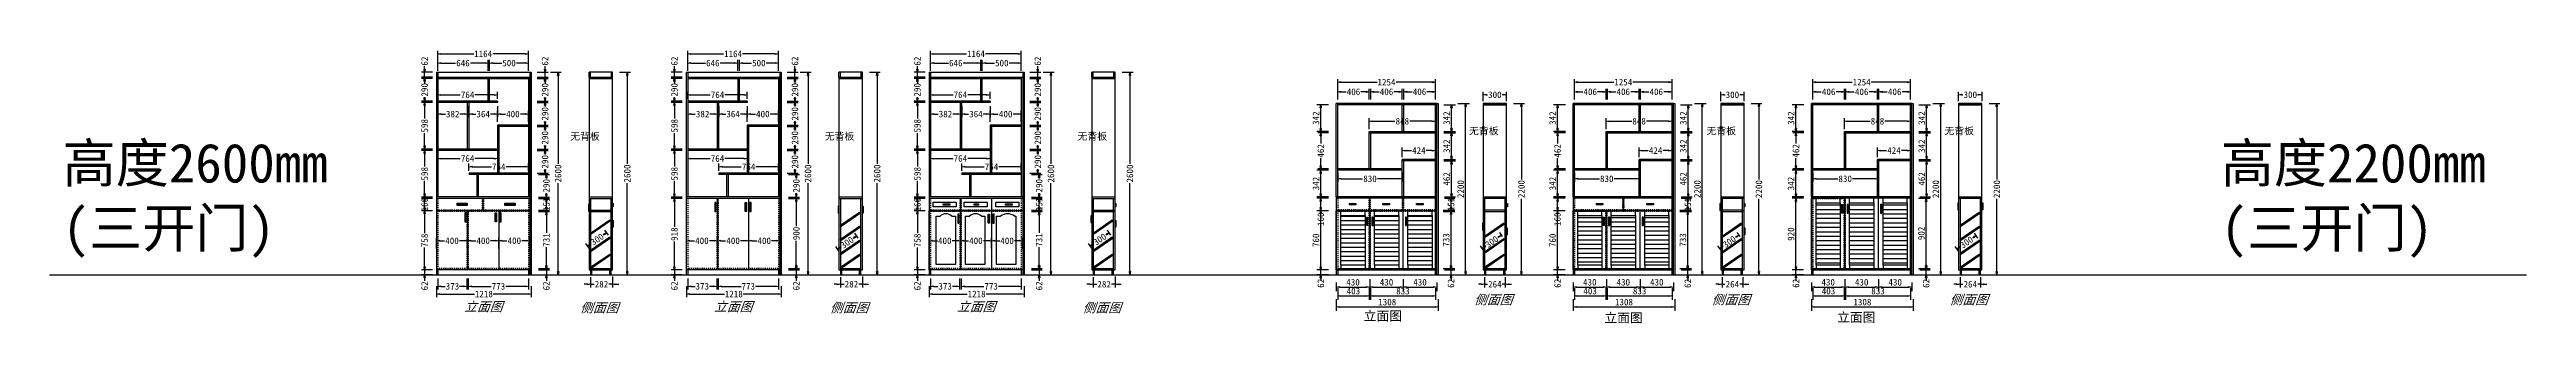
# Model space of a CAD drawing. Header units: millimetres. Extents: x 366509 to 398313, y -1245498 to -1202747.
# Drawn here: x 366509 to 398313, y -1213970 to -1210452 of the extents above; entities that cross this region are included whole.
import ezdxf

# ---------------------------------------------------------------- set-up
doc = ezdxf.new("R2010")
doc.units = ezdxf.units.MM
doc.header["$LTSCALE"] = 20
doc.linetypes.add('JIS_02_0.7', pattern=[1.35, 0.75, -0.6])
doc.layers.get('Defpoints').update_dxf_attribs({"color": 250})
doc.styles.get("Standard").update_dxf_attribs({"font": 'SimSun.ttf', "height": 85})
doc.styles.add('text', font='SimSun.ttf', dxfattribs={"height": 85})
doc.styles.add('汉字', font='SimSun.ttf', dxfattribs={"oblique": 20, "height": 80})
doc.dimstyles.new('200', dxfattribs={"dimtxt": 90, "dimasz": 40, "dimexe": 50, "dimexo": 100, "dimgap": 20, "dimtad": 1, "dimdec": 0, "dimtxsty": 'Standard', "dimblk": 'CLOSEDBLANK', "dimcen": 100, "dimdle": 50, "dimclrd": 256, "dimclre": 256, "dimclrt": 256, "dimadec": 0, "dimazin": 0, "dimtfac": 1, "dimtdec": 0, "dimtmove": 2, "dimatfit": 3, "dimldrblk": 'CLOSEDBLANK', "dimfxl": 100, "dimfxlon": 1, "dimlwd": 25, "dimlwe": 25, "dimarcsym": 0})
doc.dimstyles.new('周文晶', dxfattribs={"dimtxt": 70, "dimasz": 40, "dimexe": 40, "dimexo": 30, "dimgap": 10, "dimtad": 0, "dimdec": 0, "dimtxsty": 'Standard', "dimblk": 'CLOSEDBLANK', "dimcen": 200, "dimclrd": 256, "dimclre": 256, "dimadec": 0, "dimazin": 0, "dimtfac": 1, "dimtdec": 0, "dimtmove": 0, "dimatfit": 3, "dimldrblk": 'CLOSEDBLANK', "dimfxl": 100, "dimfxlon": 1, "dimarcsym": 0})

# ---------------------------------------------------------------- blocks, each defined once
blk = doc.blocks.new('_ClosedBlank')
at = {"color": 0, "linetype": 'ByBlock', "lineweight": -2}
for p, q in [((-1, 0.17), (0, 0)), ((-1, 0.17), (-1, -0.17)), ((0, 0), (-1, -0.17))]:
    blk.add_line(p, q, dxfattribs=at)
blk = doc.blocks.new('*D1')
at = {"lineweight": -2, "transparency": 16777216}
for p, q in [((377804, -1213492), (377804, -1213632)), ((377844, -1213592), (378293, -1213592)), ((378982, -1213592), (378534, -1213592)), ((379022, -1213492), (379022, -1213632))]:
    blk.add_line(p, q, dxfattribs=at)
at = {"layer": 'Defpoints', "color": 0, "transparency": 16777216}
for p in [(377804, -1213344), (379022, -1213344), (379022, -1213592)]:
    blk.add_point(p, dxfattribs=at)
at = {"lineweight": -2, "transparency": 16777216, "xscale": 40, "yscale": 40, "zscale": 40, "rotation": 180}
blk.add_blockref('_ClosedBlank', (377804, -1213592), dxfattribs=at)
at = {"lineweight": -2, "transparency": 16777216, "xscale": 40, "yscale": 40, "zscale": 40}
blk.add_blockref('_ClosedBlank', (379022, -1213592), dxfattribs=at)
at = {"color": 0, "transparency": 16777216, "insert": (378413, -1213592), "char_height": 85, "attachment_point": 5}
blk.add_mtext('1218', dxfattribs=at)
blk = doc.blocks.new('*D25')
at = {"lineweight": -2, "transparency": 16777216}
for p, q in [((377822, -1211778), (377822, -1211892)), ((377862, -1211852), (378110, -1211852)), ((378546, -1211852), (378299, -1211852)), ((378586, -1211778), (378586, -1211892))]:
    blk.add_line(p, q, dxfattribs=at)
at = {"layer": 'Defpoints', "color": 0, "transparency": 16777216}
for p in [(377822, -1211748), (378586, -1211748), (378586, -1211852)]:
    blk.add_point(p, dxfattribs=at)
at = {"lineweight": -2, "transparency": 16777216, "xscale": 40, "yscale": 40, "zscale": 40, "rotation": 180}
blk.add_blockref('_ClosedBlank', (377822, -1211852), dxfattribs=at)
at = {"lineweight": -2, "transparency": 16777216, "xscale": 40, "yscale": 40, "zscale": 40}
blk.add_blockref('_ClosedBlank', (378586, -1211852), dxfattribs=at)
at = {"color": 0, "transparency": 16777216, "insert": (378204, -1211852), "char_height": 85, "attachment_point": 5}
blk.add_mtext('764', dxfattribs=at)
blk = doc.blocks.new('*D26')
at = {"lineweight": -2, "transparency": 16777216}
for p, q in [((379116, -1213282), (379256, -1213282)), ((379216, -1213242), (379216, -1213202)), ((379216, -1213282), (379216, -1213344)), ((379116, -1213344), (379256, -1213344)), ((379216, -1213384), (379216, -1213424))]:
    blk.add_line(p, q, dxfattribs=at)
at = {"layer": 'Defpoints', "color": 0, "transparency": 16777216}
for p in [(379004, -1213282), (379216, -1213282), (379022, -1213344)]:
    blk.add_point(p, dxfattribs=at)
at = {"lineweight": -2, "transparency": 16777216, "xscale": 40, "yscale": 40, "zscale": 40}
for p, rotation in [((379216, -1213282), 270), ((379216, -1213344), 90)]:
    blk.add_blockref('_ClosedBlank', p, dxfattribs=dict(at, rotation=rotation))
at = {"color": 0, "transparency": 16777216, "insert": (379216, -1213487), "char_height": 85, "attachment_point": 5, "rotation": 90}
blk.add_mtext('62', dxfattribs=at)
blk = doc.blocks.new('*D27')
at = {"lineweight": -2, "transparency": 16777216}
for p, q in [((379116, -1212533), (379256, -1212533)), ((379216, -1212573), (379216, -1212807)), ((379216, -1213224), (379216, -1212989)), ((379116, -1213264), (379256, -1213264))]:
    blk.add_line(p, q, dxfattribs=at)
at = {"layer": 'Defpoints', "color": 0, "transparency": 16777216}
for p in [(378986, -1212533), (379216, -1212533), (378986, -1213264)]:
    blk.add_point(p, dxfattribs=at)
at = {"lineweight": -2, "transparency": 16777216, "xscale": 40, "yscale": 40, "zscale": 40}
for p, rotation in [((379216, -1212533), 90), ((379216, -1213264), 270)]:
    blk.add_blockref('_ClosedBlank', p, dxfattribs=dict(at, rotation=rotation))
at = {"color": 0, "transparency": 16777216, "insert": (379216, -1212898), "char_height": 85, "attachment_point": 5, "rotation": 90}
blk.add_mtext('731', dxfattribs=at)
blk = doc.blocks.new('*D28')
at = {"lineweight": -2, "transparency": 16777216}
for p, q in [((379116, -1212056), (379256, -1212056)), ((379116, -1212346), (379256, -1212346)), ((379216, -1212096), (379216, -1212106)), ((379216, -1212306), (379216, -1212295))]:
    blk.add_line(p, q, dxfattribs=at)
at = {"layer": 'Defpoints', "color": 0, "transparency": 16777216}
for p in [(378986, -1212056), (379004, -1212346), (379216, -1212056)]:
    blk.add_point(p, dxfattribs=at)
at = {"lineweight": -2, "transparency": 16777216, "xscale": 40, "yscale": 40, "zscale": 40}
for p, rotation in [((379216, -1212056), 90), ((379216, -1212346), 270)]:
    blk.add_blockref('_ClosedBlank', p, dxfattribs=dict(at, rotation=rotation))
at = {"color": 0, "transparency": 16777216, "insert": (379216, -1212201), "char_height": 85, "attachment_point": 5, "rotation": 90}
blk.add_mtext('290', dxfattribs=at)
blk = doc.blocks.new('*D29')
at = {"lineweight": -2, "transparency": 16777216}
for p, q in [((379098, -1211748), (379238, -1211748)), ((379098, -1212038), (379238, -1212038)), ((379198, -1211788), (379198, -1211798)), ((379198, -1211998), (379198, -1211987))]:
    blk.add_line(p, q, dxfattribs=at)
at = {"layer": 'Defpoints', "color": 0, "transparency": 16777216}
for p in [(378586, -1211748), (378986, -1212038), (379198, -1211748)]:
    blk.add_point(p, dxfattribs=at)
at = {"lineweight": -2, "transparency": 16777216, "xscale": 40, "yscale": 40, "zscale": 40}
for p, rotation in [((379198, -1211748), 90), ((379198, -1212038), 270)]:
    blk.add_blockref('_ClosedBlank', p, dxfattribs=dict(at, rotation=rotation))
at = {"color": 0, "transparency": 16777216, "insert": (379198, -1211893), "char_height": 85, "attachment_point": 5, "rotation": 90}
blk.add_mtext('290', dxfattribs=at)
blk = doc.blocks.new('*D30')
at = {"lineweight": -2, "transparency": 16777216}
for p, q in [((379098, -1211440), (379238, -1211440)), ((379198, -1211480), (379198, -1211490)), ((379198, -1211690), (379198, -1211679)), ((379098, -1211730), (379238, -1211730))]:
    blk.add_line(p, q, dxfattribs=at)
at = {"layer": 'Defpoints', "color": 0, "transparency": 16777216}
for p in [(378986, -1211440), (379198, -1211440), (378586, -1211730)]:
    blk.add_point(p, dxfattribs=at)
at = {"lineweight": -2, "transparency": 16777216, "xscale": 40, "yscale": 40, "zscale": 40}
for p, rotation in [((379198, -1211440), 90), ((379198, -1211730), 270)]:
    blk.add_blockref('_ClosedBlank', p, dxfattribs=dict(at, rotation=rotation))
at = {"color": 0, "transparency": 16777216, "insert": (379198, -1211585), "char_height": 85, "attachment_point": 5, "rotation": 90}
blk.add_mtext('290', dxfattribs=at)
blk = doc.blocks.new('*D31')
at = {"lineweight": -2, "transparency": 16777216}
for p, q in [((379098, -1211132), (379238, -1211132)), ((379198, -1211172), (379198, -1211182)), ((379198, -1211382), (379198, -1211371)), ((379098, -1211422), (379238, -1211422))]:
    blk.add_line(p, q, dxfattribs=at)
at = {"layer": 'Defpoints', "color": 0, "transparency": 16777216}
for p in [(378586, -1211132), (379198, -1211132), (378986, -1211422)]:
    blk.add_point(p, dxfattribs=at)
at = {"lineweight": -2, "transparency": 16777216, "xscale": 40, "yscale": 40, "zscale": 40}
for p, rotation in [((379198, -1211132), 90), ((379198, -1211422), 270)]:
    blk.add_blockref('_ClosedBlank', p, dxfattribs=dict(at, rotation=rotation))
at = {"color": 0, "transparency": 16777216, "insert": (379198, -1211277), "char_height": 85, "attachment_point": 5, "rotation": 90}
blk.add_mtext('290', dxfattribs=at)
blk = doc.blocks.new('*D32')
at = {"lineweight": -2, "transparency": 16777216}
for p, q in [((379098, -1210824), (379238, -1210824)), ((379198, -1210864), (379198, -1210874)), ((379198, -1211074), (379198, -1211063)), ((379098, -1211114), (379238, -1211114))]:
    blk.add_line(p, q, dxfattribs=at)
at = {"layer": 'Defpoints', "color": 0, "transparency": 16777216}
for p in [(378986, -1210824), (379198, -1210824), (378586, -1211114)]:
    blk.add_point(p, dxfattribs=at)
at = {"lineweight": -2, "transparency": 16777216, "xscale": 40, "yscale": 40, "zscale": 40}
for p, rotation in [((379198, -1210824), 90), ((379198, -1211114), 270)]:
    blk.add_blockref('_ClosedBlank', p, dxfattribs=dict(at, rotation=rotation))
at = {"color": 0, "transparency": 16777216, "insert": (379198, -1210969), "char_height": 85, "attachment_point": 5, "rotation": 90}
blk.add_mtext('290', dxfattribs=at)
blk = doc.blocks.new('*D2')
at = {"lineweight": -2, "transparency": 16777216}
for p, q in [((377752, -1213282), (377612, -1213282)), ((377652, -1213242), (377652, -1213202)), ((377652, -1213282), (377652, -1213344)), ((377752, -1213344), (377612, -1213344)), ((377652, -1213384), (377652, -1213424))]:
    blk.add_line(p, q, dxfattribs=at)
at = {"layer": 'Defpoints', "color": 0, "transparency": 16777216}
for p in [(377783, -1213282), (377652, -1213344), (377783, -1213344)]:
    blk.add_point(p, dxfattribs=at)
at = {"lineweight": -2, "transparency": 16777216, "xscale": 40, "yscale": 40, "zscale": 40}
for p, rotation in [((377652, -1213282), 270), ((377652, -1213344), 90)]:
    blk.add_blockref('_ClosedBlank', p, dxfattribs=dict(at, rotation=rotation))
at = {"color": 0, "transparency": 16777216, "insert": (377652, -1213487), "char_height": 85, "attachment_point": 5, "rotation": 90}
blk.add_mtext('62', dxfattribs=at)
blk = doc.blocks.new('*D3')
at = {"lineweight": -2, "transparency": 16777216}
for p, q in [((377752, -1212524), (377612, -1212524)), ((377652, -1212564), (377652, -1212809)), ((377752, -1213282), (377612, -1213282)), ((377652, -1213242), (377652, -1212996))]:
    blk.add_line(p, q, dxfattribs=at)
at = {"layer": 'Defpoints', "color": 0, "transparency": 16777216}
for p in [(377652, -1212524), (377804, -1212524), (377783, -1213282)]:
    blk.add_point(p, dxfattribs=at)
at = {"lineweight": -2, "transparency": 16777216, "xscale": 40, "yscale": 40, "zscale": 40}
for p, rotation in [((377652, -1212524), 90), ((377652, -1213282), 270)]:
    blk.add_blockref('_ClosedBlank', p, dxfattribs=dict(at, rotation=rotation))
at = {"color": 0, "transparency": 16777216, "insert": (377652, -1212903), "char_height": 85, "attachment_point": 5, "rotation": 90}
blk.add_mtext('758', dxfattribs=at)
blk = doc.blocks.new('*D4')
at = {"lineweight": -2, "transparency": 16777216}
for p, q in [((377752, -1211748), (377612, -1211748)), ((377652, -1211788), (377652, -1211953)), ((377752, -1212346), (377612, -1212346)), ((377652, -1212306), (377652, -1212140))]:
    blk.add_line(p, q, dxfattribs=at)
at = {"layer": 'Defpoints', "color": 0, "transparency": 16777216}
for p in [(377652, -1211748), (377783, -1211748), (377783, -1212346)]:
    blk.add_point(p, dxfattribs=at)
at = {"lineweight": -2, "transparency": 16777216, "xscale": 40, "yscale": 40, "zscale": 40}
for p, rotation in [((377652, -1211748), 90), ((377652, -1212346), 270)]:
    blk.add_blockref('_ClosedBlank', p, dxfattribs=dict(at, rotation=rotation))
at = {"color": 0, "transparency": 16777216, "insert": (377652, -1212047), "char_height": 85, "attachment_point": 5, "rotation": 90}
blk.add_mtext('598', dxfattribs=at)
blk = doc.blocks.new('*D5')
at = {"lineweight": -2, "transparency": 16777216}
for p, q in [((377752, -1211132), (377612, -1211132)), ((377652, -1211172), (377652, -1211337)), ((377652, -1211690), (377652, -1211524)), ((377752, -1211730), (377612, -1211730))]:
    blk.add_line(p, q, dxfattribs=at)
at = {"layer": 'Defpoints', "color": 0, "transparency": 16777216}
for p in [(377652, -1211132), (377783, -1211132), (377783, -1211730)]:
    blk.add_point(p, dxfattribs=at)
at = {"lineweight": -2, "transparency": 16777216, "xscale": 40, "yscale": 40, "zscale": 40}
for p, rotation in [((377652, -1211132), 90), ((377652, -1211730), 270)]:
    blk.add_blockref('_ClosedBlank', p, dxfattribs=dict(at, rotation=rotation))
at = {"color": 0, "transparency": 16777216, "insert": (377652, -1211431), "char_height": 85, "attachment_point": 5, "rotation": 90}
blk.add_mtext('598', dxfattribs=at)
blk = doc.blocks.new('*D6')
at = {"lineweight": -2, "transparency": 16777216}
for p, q in [((377752, -1210824), (377612, -1210824)), ((377652, -1210864), (377652, -1210874)), ((377652, -1211074), (377652, -1211063)), ((377752, -1211114), (377612, -1211114))]:
    blk.add_line(p, q, dxfattribs=at)
at = {"layer": 'Defpoints', "color": 0, "transparency": 16777216}
for p in [(377652, -1210824), (377783, -1210824), (377783, -1211114)]:
    blk.add_point(p, dxfattribs=at)
at = {"lineweight": -2, "transparency": 16777216, "xscale": 40, "yscale": 40, "zscale": 40}
for p, rotation in [((377652, -1210824), 90), ((377652, -1211114), 270)]:
    blk.add_blockref('_ClosedBlank', p, dxfattribs=dict(at, rotation=rotation))
at = {"color": 0, "transparency": 16777216, "insert": (377652, -1210969), "char_height": 85, "attachment_point": 5, "rotation": 90}
blk.add_mtext('290', dxfattribs=at)
blk = doc.blocks.new('*D7')
at = {"lineweight": -2, "transparency": 16777216}
for p, q in [((377822, -1210726), (377822, -1210586)), ((377862, -1210626), (378051, -1210626)), ((378428, -1210626), (378240, -1210626)), ((378468, -1210726), (378468, -1210586))]:
    blk.add_line(p, q, dxfattribs=at)
at = {"layer": 'Defpoints', "color": 0, "transparency": 16777216}
for p in [(378468, -1210626), (377822, -1211003), (378468, -1210825)]:
    blk.add_point(p, dxfattribs=at)
at = {"lineweight": -2, "transparency": 16777216, "xscale": 40, "yscale": 40, "zscale": 40, "rotation": 180}
blk.add_blockref('_ClosedBlank', (377822, -1210626), dxfattribs=at)
at = {"lineweight": -2, "transparency": 16777216, "xscale": 40, "yscale": 40, "zscale": 40}
blk.add_blockref('_ClosedBlank', (378468, -1210626), dxfattribs=at)
at = {"color": 0, "transparency": 16777216, "insert": (378145, -1210626), "char_height": 85, "attachment_point": 5}
blk.add_mtext('646', dxfattribs=at)
blk = doc.blocks.new('*D8')
at = {"lineweight": -2, "transparency": 16777216}
for p, q in [((378486, -1210726), (378486, -1210586)), ((378526, -1210626), (378642, -1210626)), ((378946, -1210626), (378830, -1210626)), ((378986, -1210726), (378986, -1210586))]:
    blk.add_line(p, q, dxfattribs=at)
at = {"layer": 'Defpoints', "color": 0, "transparency": 16777216}
for p in [(378986, -1210626), (378486, -1210825), (378986, -1210825)]:
    blk.add_point(p, dxfattribs=at)
at = {"lineweight": -2, "transparency": 16777216, "xscale": 40, "yscale": 40, "zscale": 40, "rotation": 180}
blk.add_blockref('_ClosedBlank', (378486, -1210626), dxfattribs=at)
at = {"lineweight": -2, "transparency": 16777216, "xscale": 40, "yscale": 40, "zscale": 40}
blk.add_blockref('_ClosedBlank', (378986, -1210626), dxfattribs=at)
at = {"color": 0, "transparency": 16777216, "insert": (378736, -1210626), "char_height": 85, "attachment_point": 5}
blk.add_mtext('500', dxfattribs=at)
blk = doc.blocks.new('*D33')
at = {"lineweight": -2, "transparency": 16777216}
for p, q in [((378222, -1211181), (378222, -1211321)), ((378262, -1211281), (378309, -1211281)), ((378546, -1211281), (378499, -1211281)), ((378586, -1211181), (378586, -1211321))]:
    blk.add_line(p, q, dxfattribs=at)
at = {"layer": 'Defpoints', "color": 0, "transparency": 16777216}
for p in [(378222, -1211132), (378586, -1211132), (378586, -1211281)]:
    blk.add_point(p, dxfattribs=at)
at = {"lineweight": -2, "transparency": 16777216, "xscale": 40, "yscale": 40, "zscale": 40, "rotation": 180}
blk.add_blockref('_ClosedBlank', (378222, -1211281), dxfattribs=at)
at = {"lineweight": -2, "transparency": 16777216, "xscale": 40, "yscale": 40, "zscale": 40}
blk.add_blockref('_ClosedBlank', (378586, -1211281), dxfattribs=at)
at = {"color": 0, "transparency": 16777216, "insert": (378404, -1211281), "char_height": 85, "attachment_point": 5}
blk.add_mtext('364', dxfattribs=at)
blk = doc.blocks.new('*D34')
at = {"lineweight": -2, "transparency": 16777216}
for p, q in [((379869, -1213466), (379829, -1213466)), ((379909, -1213374), (379909, -1213506)), ((379909, -1213466), (379956, -1213466)), ((380191, -1213466), (380143, -1213466)), ((380191, -1213366), (380191, -1213506)), ((380231, -1213466), (380271, -1213466))]:
    blk.add_line(p, q, dxfattribs=at)
at = {"layer": 'Defpoints', "color": 0, "transparency": 16777216}
for p in [(380191, -1213282), (379909, -1213344), (380191, -1213466)]:
    blk.add_point(p, dxfattribs=at)
at = {"lineweight": -2, "transparency": 16777216, "xscale": 40, "yscale": 40, "zscale": 40}
blk.add_blockref('_ClosedBlank', (379909, -1213466), dxfattribs=at)
at = {"lineweight": -2, "transparency": 16777216, "xscale": 40, "yscale": 40, "zscale": 40, "rotation": 180}
blk.add_blockref('_ClosedBlank', (380191, -1213466), dxfattribs=at)
at = {"color": 0, "transparency": 16777216, "insert": (380050, -1213466), "char_height": 85, "attachment_point": 5}
blk.add_mtext('282', dxfattribs=at)
blk = doc.blocks.new('*D9')
at = {"lineweight": -2, "transparency": 16777216}
for p, q in [((380281, -1210744), (380421, -1210744)), ((380381, -1210784), (380381, -1211919)), ((380381, -1213304), (380381, -1212168)), ((380281, -1213344), (380421, -1213344))]:
    blk.add_line(p, q, dxfattribs=at)
at = {"layer": 'Defpoints', "color": 0, "transparency": 16777216}
for p in [(380182, -1210744), (380381, -1210744), (380191, -1213344)]:
    blk.add_point(p, dxfattribs=at)
at = {"lineweight": -2, "transparency": 16777216, "xscale": 40, "yscale": 40, "zscale": 40}
for p, rotation in [((380381, -1210744), 90), ((380381, -1213344), 270)]:
    blk.add_blockref('_ClosedBlank', p, dxfattribs=dict(at, rotation=rotation))
at = {"color": 0, "transparency": 16777216, "insert": (380381, -1212044), "char_height": 85, "attachment_point": 5, "rotation": 90}
blk.add_mtext('2600', dxfattribs=at)
blk = doc.blocks.new('*D10')
at = {"lineweight": -2, "transparency": 16777216}
for p, q in [((377822, -1211084), (377822, -1210994)), ((377862, -1211034), (378110, -1211034)), ((378546, -1211034), (378299, -1211034)), ((378586, -1211084), (378586, -1210994))]:
    blk.add_line(p, q, dxfattribs=at)
at = {"layer": 'Defpoints', "color": 0, "transparency": 16777216}
for p in [(378586, -1211034), (377822, -1211114), (378586, -1211114)]:
    blk.add_point(p, dxfattribs=at)
at = {"lineweight": -2, "transparency": 16777216, "xscale": 40, "yscale": 40, "zscale": 40, "rotation": 180}
blk.add_blockref('_ClosedBlank', (377822, -1211034), dxfattribs=at)
at = {"lineweight": -2, "transparency": 16777216, "xscale": 40, "yscale": 40, "zscale": 40}
blk.add_blockref('_ClosedBlank', (378586, -1211034), dxfattribs=at)
at = {"color": 0, "transparency": 16777216, "insert": (378204, -1211034), "char_height": 85, "attachment_point": 5}
blk.add_mtext('764', dxfattribs=at)
blk = doc.blocks.new('*D11')
at = {"lineweight": -2, "transparency": 16777216}
for p, q in [((378222, -1212008), (378222, -1211917)), ((378262, -1211957), (378510, -1211957)), ((378946, -1211957), (378699, -1211957)), ((378986, -1212008), (378986, -1211917))]:
    blk.add_line(p, q, dxfattribs=at)
at = {"layer": 'Defpoints', "color": 0, "transparency": 16777216}
for p in [(378222, -1212038), (378986, -1211957), (378986, -1212038)]:
    blk.add_point(p, dxfattribs=at)
at = {"lineweight": -2, "transparency": 16777216, "xscale": 40, "yscale": 40, "zscale": 40, "rotation": 180}
blk.add_blockref('_ClosedBlank', (378222, -1211957), dxfattribs=at)
at = {"lineweight": -2, "transparency": 16777216, "xscale": 40, "yscale": 40, "zscale": 40}
blk.add_blockref('_ClosedBlank', (378986, -1211957), dxfattribs=at)
at = {"color": 0, "transparency": 16777216, "insert": (378604, -1211957), "char_height": 85, "attachment_point": 5}
blk.add_mtext('764', dxfattribs=at)
blk = doc.blocks.new('*D12')
at = {"lineweight": -2, "transparency": 16777216}
for p, q in [((377822, -1211181), (377822, -1211321)), ((377862, -1211281), (377920, -1211281)), ((378164, -1211281), (378107, -1211281)), ((378204, -1211181), (378204, -1211321))]:
    blk.add_line(p, q, dxfattribs=at)
at = {"layer": 'Defpoints', "color": 0, "transparency": 16777216}
for p in [(377822, -1211132), (377822, -1211281), (378204, -1211132)]:
    blk.add_point(p, dxfattribs=at)
at = {"lineweight": -2, "transparency": 16777216, "xscale": 40, "yscale": 40, "zscale": 40, "rotation": 180}
blk.add_blockref('_ClosedBlank', (377822, -1211281), dxfattribs=at)
at = {"lineweight": -2, "transparency": 16777216, "xscale": 40, "yscale": 40, "zscale": 40}
blk.add_blockref('_ClosedBlank', (378204, -1211281), dxfattribs=at)
at = {"color": 0, "transparency": 16777216, "insert": (378013, -1211281), "char_height": 85, "attachment_point": 5}
blk.add_mtext('382', dxfattribs=at)
blk = doc.blocks.new('*D13')
at = {"lineweight": -2, "transparency": 16777216}
for p, q in [((378586, -1211381), (378586, -1211241)), ((378626, -1211281), (378691, -1211281)), ((378946, -1211281), (378882, -1211281)), ((378986, -1211381), (378986, -1211241))]:
    blk.add_line(p, q, dxfattribs=at)
at = {"layer": 'Defpoints', "color": 0, "transparency": 16777216}
for p in [(378986, -1211281), (378586, -1211422), (378986, -1211422)]:
    blk.add_point(p, dxfattribs=at)
at = {"lineweight": -2, "transparency": 16777216, "xscale": 40, "yscale": 40, "zscale": 40, "rotation": 180}
blk.add_blockref('_ClosedBlank', (378586, -1211281), dxfattribs=at)
at = {"lineweight": -2, "transparency": 16777216, "xscale": 40, "yscale": 40, "zscale": 40}
blk.add_blockref('_ClosedBlank', (378986, -1211281), dxfattribs=at)
at = {"color": 0, "transparency": 16777216, "insert": (378786, -1211281), "char_height": 85, "attachment_point": 5}
blk.add_mtext('400', dxfattribs=at)
blk = doc.blocks.new('*D14')
at = {"lineweight": -2, "transparency": 16777216}
for p, q in [((377804, -1213008), (377804, -1212868)), ((377844, -1212908), (377909, -1212908)), ((378164, -1212908), (378100, -1212908)), ((378204, -1213008), (378204, -1212868))]:
    blk.add_line(p, q, dxfattribs=at)
at = {"layer": 'Defpoints', "color": 0, "transparency": 16777216}
for p in [(378204, -1212908), (377804, -1213164), (378204, -1213059)]:
    blk.add_point(p, dxfattribs=at)
at = {"lineweight": -2, "transparency": 16777216, "xscale": 40, "yscale": 40, "zscale": 40, "rotation": 180}
blk.add_blockref('_ClosedBlank', (377804, -1212908), dxfattribs=at)
at = {"lineweight": -2, "transparency": 16777216, "xscale": 40, "yscale": 40, "zscale": 40}
blk.add_blockref('_ClosedBlank', (378204, -1212908), dxfattribs=at)
at = {"color": 0, "transparency": 16777216, "insert": (378004, -1212908), "char_height": 85, "attachment_point": 5}
blk.add_mtext('400', dxfattribs=at)
blk = doc.blocks.new('*D15')
at = {"lineweight": -2, "transparency": 16777216}
for p, q in [((378204, -1213008), (378204, -1212868)), ((378244, -1212908), (378309, -1212908)), ((378564, -1212908), (378500, -1212908)), ((378604, -1213008), (378604, -1212868))]:
    blk.add_line(p, q, dxfattribs=at)
at = {"layer": 'Defpoints', "color": 0, "transparency": 16777216}
for p in [(378604, -1212908), (378204, -1213059), (378604, -1213059)]:
    blk.add_point(p, dxfattribs=at)
at = {"lineweight": -2, "transparency": 16777216, "xscale": 40, "yscale": 40, "zscale": 40, "rotation": 180}
blk.add_blockref('_ClosedBlank', (378204, -1212908), dxfattribs=at)
at = {"lineweight": -2, "transparency": 16777216, "xscale": 40, "yscale": 40, "zscale": 40}
blk.add_blockref('_ClosedBlank', (378604, -1212908), dxfattribs=at)
at = {"color": 0, "transparency": 16777216, "insert": (378404, -1212908), "char_height": 85, "attachment_point": 5}
blk.add_mtext('400', dxfattribs=at)
blk = doc.blocks.new('*D16')
at = {"lineweight": -2, "transparency": 16777216}
for p, q in [((378604, -1213008), (378604, -1212868)), ((378644, -1212908), (378709, -1212908)), ((378964, -1212908), (378900, -1212908)), ((379004, -1213008), (379004, -1212868))]:
    blk.add_line(p, q, dxfattribs=at)
at = {"layer": 'Defpoints', "color": 0, "transparency": 16777216}
for p in [(379004, -1212908), (378604, -1213059), (379004, -1213111)]:
    blk.add_point(p, dxfattribs=at)
at = {"lineweight": -2, "transparency": 16777216, "xscale": 40, "yscale": 40, "zscale": 40, "rotation": 180}
blk.add_blockref('_ClosedBlank', (378604, -1212908), dxfattribs=at)
at = {"lineweight": -2, "transparency": 16777216, "xscale": 40, "yscale": 40, "zscale": 40}
blk.add_blockref('_ClosedBlank', (379004, -1212908), dxfattribs=at)
at = {"color": 0, "transparency": 16777216, "insert": (378804, -1212908), "char_height": 85, "attachment_point": 5}
blk.add_mtext('400', dxfattribs=at)
blk = doc.blocks.new('*D17')
at = {"lineweight": -2, "transparency": 16777216}
for p, q in [((377822, -1213393), (377822, -1213533)), ((377862, -1213493), (377916, -1213493)), ((378155, -1213493), (378102, -1213493)), ((378195, -1213393), (378195, -1213533))]:
    blk.add_line(p, q, dxfattribs=at)
at = {"layer": 'Defpoints', "color": 0, "transparency": 16777216}
for p in [(378195, -1213264), (377822, -1213344), (378195, -1213493)]:
    blk.add_point(p, dxfattribs=at)
at = {"lineweight": -2, "transparency": 16777216, "xscale": 40, "yscale": 40, "zscale": 40, "rotation": 180}
blk.add_blockref('_ClosedBlank', (377822, -1213493), dxfattribs=at)
at = {"lineweight": -2, "transparency": 16777216, "xscale": 40, "yscale": 40, "zscale": 40}
blk.add_blockref('_ClosedBlank', (378195, -1213493), dxfattribs=at)
at = {"color": 0, "transparency": 16777216, "insert": (378009, -1213493), "char_height": 85, "attachment_point": 5}
blk.add_mtext('373', dxfattribs=at)
blk = doc.blocks.new('*D18')
at = {"lineweight": -2, "transparency": 16777216}
for p, q in [((378213, -1213393), (378213, -1213533)), ((378253, -1213493), (378507, -1213493)), ((378946, -1213493), (378693, -1213493)), ((378986, -1213393), (378986, -1213533))]:
    blk.add_line(p, q, dxfattribs=at)
at = {"layer": 'Defpoints', "color": 0, "transparency": 16777216}
for p in [(378213, -1213264), (378986, -1213264), (378986, -1213493)]:
    blk.add_point(p, dxfattribs=at)
at = {"lineweight": -2, "transparency": 16777216, "xscale": 40, "yscale": 40, "zscale": 40, "rotation": 180}
blk.add_blockref('_ClosedBlank', (378213, -1213493), dxfattribs=at)
at = {"lineweight": -2, "transparency": 16777216, "xscale": 40, "yscale": 40, "zscale": 40}
blk.add_blockref('_ClosedBlank', (378986, -1213493), dxfattribs=at)
at = {"color": 0, "transparency": 16777216, "insert": (378600, -1213493), "char_height": 85, "attachment_point": 5}
blk.add_mtext('773', dxfattribs=at)
blk = doc.blocks.new('*D19')
at = {"lineweight": -2, "transparency": 16777216}
for p, q in [((377822, -1210608), (377822, -1210468)), ((377862, -1210508), (378283, -1210508)), ((378946, -1210508), (378526, -1210508)), ((378986, -1210608), (378986, -1210468))]:
    blk.add_line(p, q, dxfattribs=at)
at = {"layer": 'Defpoints', "color": 0, "transparency": 16777216}
for p in [(377822, -1210744), (378986, -1210508), (378986, -1210824)]:
    blk.add_point(p, dxfattribs=at)
at = {"lineweight": -2, "transparency": 16777216, "xscale": 40, "yscale": 40, "zscale": 40, "rotation": 180}
blk.add_blockref('_ClosedBlank', (377822, -1210508), dxfattribs=at)
at = {"lineweight": -2, "transparency": 16777216, "xscale": 40, "yscale": 40, "zscale": 40}
blk.add_blockref('_ClosedBlank', (378986, -1210508), dxfattribs=at)
at = {"color": 0, "transparency": 16777216, "insert": (378404, -1210508), "char_height": 85, "attachment_point": 5}
blk.add_mtext('1164', dxfattribs=at)
blk = doc.blocks.new('*D20')
at = {"lineweight": -2, "transparency": 16777216}
for p, q in [((379267, -1210744), (379407, -1210744)), ((379367, -1210784), (379367, -1211919)), ((379367, -1213304), (379367, -1212168)), ((379267, -1213344), (379407, -1213344))]:
    blk.add_line(p, q, dxfattribs=at)
at = {"layer": 'Defpoints', "color": 0, "transparency": 16777216}
for p in [(379022, -1210744), (378986, -1213344), (379367, -1213344)]:
    blk.add_point(p, dxfattribs=at)
at = {"lineweight": -2, "transparency": 16777216, "xscale": 40, "yscale": 40, "zscale": 40}
for p, rotation in [((379367, -1210744), 90), ((379367, -1213344), 270)]:
    blk.add_blockref('_ClosedBlank', p, dxfattribs=dict(at, rotation=rotation))
at = {"color": 0, "transparency": 16777216, "insert": (379367, -1212044), "char_height": 85, "attachment_point": 5, "rotation": 90}
blk.add_mtext('2600', dxfattribs=at)
blk = doc.blocks.new('*D21')
at = {"lineweight": -2, "transparency": 16777216}
for p, q in [((379098, -1210744), (379238, -1210744)), ((379198, -1210704), (379198, -1210664)), ((379198, -1210806), (379198, -1210744)), ((379098, -1210806), (379238, -1210806)), ((379198, -1210846), (379198, -1210886))]:
    blk.add_line(p, q, dxfattribs=at)
at = {"layer": 'Defpoints', "color": 0, "transparency": 16777216}
for p in [(379022, -1210744), (379198, -1210744), (379022, -1210806)]:
    blk.add_point(p, dxfattribs=at)
at = {"lineweight": -2, "transparency": 16777216, "xscale": 40, "yscale": 40, "zscale": 40}
for p, rotation in [((379198, -1210744), 270), ((379198, -1210806), 90)]:
    blk.add_blockref('_ClosedBlank', p, dxfattribs=dict(at, rotation=rotation))
at = {"color": 0, "transparency": 16777216, "insert": (379198, -1210600), "char_height": 85, "attachment_point": 5, "rotation": 90}
blk.add_mtext('62', dxfattribs=at)
blk = doc.blocks.new('*D22')
at = {"lineweight": -2, "transparency": 16777216}
for p, q in [((377752, -1210744), (377612, -1210744)), ((377652, -1210704), (377652, -1210664)), ((377652, -1210806), (377652, -1210744)), ((377752, -1210806), (377612, -1210806)), ((377652, -1210846), (377652, -1210886))]:
    blk.add_line(p, q, dxfattribs=at)
at = {"layer": 'Defpoints', "color": 0, "transparency": 16777216}
for p in [(377652, -1210744), (377786, -1210744), (377786, -1210806)]:
    blk.add_point(p, dxfattribs=at)
at = {"lineweight": -2, "transparency": 16777216, "xscale": 40, "yscale": 40, "zscale": 40}
for p, rotation in [((377652, -1210744), 270), ((377652, -1210806), 90)]:
    blk.add_blockref('_ClosedBlank', p, dxfattribs=dict(at, rotation=rotation))
at = {"color": 0, "transparency": 16777216, "insert": (377652, -1210600), "char_height": 85, "attachment_point": 5, "rotation": 90}
blk.add_mtext('62', dxfattribs=at)
blk = doc.blocks.new('*D23')
at = {"lineweight": -2, "transparency": 16777216}
for p, q in [((377752, -1212364), (377612, -1212364)), ((377752, -1212524), (377612, -1212524)), ((377652, -1212404), (377652, -1212484))]:
    blk.add_line(p, q, dxfattribs=at)
at = {"layer": 'Defpoints', "color": 0, "transparency": 16777216}
for p in [(377652, -1212524), (377804, -1212364), (377804, -1212524)]:
    blk.add_point(p, dxfattribs=at)
at = {"lineweight": -2, "transparency": 16777216, "xscale": 40, "yscale": 40, "zscale": 40}
for p, rotation in [((377652, -1212364), 90), ((377652, -1212524), 270)]:
    blk.add_blockref('_ClosedBlank', p, dxfattribs=dict(at, rotation=rotation))
at = {"color": 0, "transparency": 16777216, "insert": (377652, -1212444), "char_height": 85, "attachment_point": 5, "rotation": 90}
blk.add_mtext('160', dxfattribs=at)
blk = doc.blocks.new('*D24')
at = {"lineweight": -2, "transparency": 16777216}
for p, q in [((379116, -1212364), (379256, -1212364)), ((379116, -1212515), (379256, -1212515)), ((379216, -1212475), (379216, -1212404))]:
    blk.add_line(p, q, dxfattribs=at)
at = {"layer": 'Defpoints', "color": 0, "transparency": 16777216}
for p in [(378986, -1212364), (378986, -1212515), (379216, -1212364)]:
    blk.add_point(p, dxfattribs=at)
at = {"lineweight": -2, "transparency": 16777216, "xscale": 40, "yscale": 40, "zscale": 40}
for p, rotation in [((379216, -1212364), 90), ((379216, -1212515), 270)]:
    blk.add_blockref('_ClosedBlank', p, dxfattribs=dict(at, rotation=rotation))
at = {"color": 0, "transparency": 16777216, "insert": (379216, -1212439), "char_height": 85, "attachment_point": 5, "rotation": 90}
blk.add_mtext('151', dxfattribs=at)
blk = doc.blocks.new('*D54')
at = {"lineweight": -2, "transparency": 16777216}
for p, q in [((379891, -1213004), (379848, -1212941)), ((379903, -1212951), (379917, -1212942)), ((380085, -1212826), (380071, -1212835)), ((380138, -1212834), (380095, -1212770))]:
    blk.add_line(p, q, dxfattribs=at)
at = {"layer": 'Defpoints', "color": 0, "transparency": 16777216}
for p in [(380117, -1212803), (380155, -1212858), (379909, -1213029)]:
    blk.add_point(p, dxfattribs=at)
at = {"lineweight": -2, "transparency": 16777216, "xscale": 40, "yscale": 40, "zscale": 40}
for p, rotation in [((379871, -1212974), 214.6171579844681), ((380117, -1212803), 34.6171579844681)]:
    blk.add_blockref('_ClosedBlank', p, dxfattribs=dict(at, rotation=rotation))
at = {"color": 0, "transparency": 16777216, "insert": (379994, -1212889), "char_height": 85, "attachment_point": 5, "rotation": 34.6172}
blk.add_mtext('300', dxfattribs=at)
blk = doc.blocks.new('*D55')
at = {"lineweight": -2, "transparency": 16777216}
for p, q in [((374686, -1213492), (374686, -1213632)), ((374726, -1213592), (375174, -1213592)), ((375864, -1213592), (375415, -1213592)), ((375904, -1213492), (375904, -1213632))]:
    blk.add_line(p, q, dxfattribs=at)
at = {"layer": 'Defpoints', "color": 0, "transparency": 16777216}
for p in [(374686, -1213344), (375904, -1213344), (375904, -1213592)]:
    blk.add_point(p, dxfattribs=at)
at = {"lineweight": -2, "transparency": 16777216, "xscale": 40, "yscale": 40, "zscale": 40, "rotation": 180}
blk.add_blockref('_ClosedBlank', (374686, -1213592), dxfattribs=at)
at = {"lineweight": -2, "transparency": 16777216, "xscale": 40, "yscale": 40, "zscale": 40}
blk.add_blockref('_ClosedBlank', (375904, -1213592), dxfattribs=at)
at = {"color": 0, "transparency": 16777216, "insert": (375295, -1213592), "char_height": 85, "attachment_point": 5}
blk.add_mtext('1218', dxfattribs=at)
blk = doc.blocks.new('*D76')
at = {"lineweight": -2, "transparency": 16777216}
for p, q in [((374704, -1211778), (374704, -1211892)), ((374744, -1211852), (374991, -1211852)), ((375428, -1211852), (375180, -1211852)), ((375468, -1211778), (375468, -1211892))]:
    blk.add_line(p, q, dxfattribs=at)
at = {"layer": 'Defpoints', "color": 0, "transparency": 16777216}
for p in [(374704, -1211748), (375468, -1211748), (375468, -1211852)]:
    blk.add_point(p, dxfattribs=at)
at = {"lineweight": -2, "transparency": 16777216, "xscale": 40, "yscale": 40, "zscale": 40, "rotation": 180}
blk.add_blockref('_ClosedBlank', (374704, -1211852), dxfattribs=at)
at = {"lineweight": -2, "transparency": 16777216, "xscale": 40, "yscale": 40, "zscale": 40}
blk.add_blockref('_ClosedBlank', (375468, -1211852), dxfattribs=at)
at = {"color": 0, "transparency": 16777216, "insert": (375086, -1211852), "char_height": 85, "attachment_point": 5}
blk.add_mtext('764', dxfattribs=at)
blk = doc.blocks.new('*D77')
at = {"lineweight": -2, "transparency": 16777216}
for p, q in [((375998, -1213282), (376138, -1213282)), ((376098, -1213242), (376098, -1213202)), ((376098, -1213282), (376098, -1213344)), ((375998, -1213344), (376138, -1213344)), ((376098, -1213384), (376098, -1213424))]:
    blk.add_line(p, q, dxfattribs=at)
at = {"layer": 'Defpoints', "color": 0, "transparency": 16777216}
for p in [(375886, -1213282), (376098, -1213282), (375904, -1213344)]:
    blk.add_point(p, dxfattribs=at)
at = {"lineweight": -2, "transparency": 16777216, "xscale": 40, "yscale": 40, "zscale": 40}
for p, rotation in [((376098, -1213282), 270), ((376098, -1213344), 90)]:
    blk.add_blockref('_ClosedBlank', p, dxfattribs=dict(at, rotation=rotation))
at = {"color": 0, "transparency": 16777216, "insert": (376098, -1213487), "char_height": 85, "attachment_point": 5, "rotation": 90}
blk.add_mtext('62', dxfattribs=at)
blk = doc.blocks.new('*D78')
at = {"lineweight": -2, "transparency": 16777216}
for p, q in [((375998, -1212364), (376138, -1212364)), ((376098, -1212404), (376098, -1212719)), ((376098, -1213224), (376098, -1212909)), ((375998, -1213264), (376138, -1213264))]:
    blk.add_line(p, q, dxfattribs=at)
at = {"layer": 'Defpoints', "color": 0, "transparency": 16777216}
for p in [(375868, -1212364), (376098, -1212364), (375868, -1213264)]:
    blk.add_point(p, dxfattribs=at)
at = {"lineweight": -2, "transparency": 16777216, "xscale": 40, "yscale": 40, "zscale": 40}
for p, rotation in [((376098, -1212364), 90), ((376098, -1213264), 270)]:
    blk.add_blockref('_ClosedBlank', p, dxfattribs=dict(at, rotation=rotation))
at = {"color": 0, "transparency": 16777216, "insert": (376098, -1212814), "char_height": 85, "attachment_point": 5, "rotation": 90}
blk.add_mtext('900', dxfattribs=at)
blk = doc.blocks.new('*D79')
at = {"lineweight": -2, "transparency": 16777216}
for p, q in [((375998, -1212056), (376138, -1212056)), ((375998, -1212346), (376138, -1212346)), ((376098, -1212096), (376098, -1212106)), ((376098, -1212306), (376098, -1212295))]:
    blk.add_line(p, q, dxfattribs=at)
at = {"layer": 'Defpoints', "color": 0, "transparency": 16777216}
for p in [(375868, -1212056), (375886, -1212346), (376098, -1212056)]:
    blk.add_point(p, dxfattribs=at)
at = {"lineweight": -2, "transparency": 16777216, "xscale": 40, "yscale": 40, "zscale": 40}
for p, rotation in [((376098, -1212056), 90), ((376098, -1212346), 270)]:
    blk.add_blockref('_ClosedBlank', p, dxfattribs=dict(at, rotation=rotation))
at = {"color": 0, "transparency": 16777216, "insert": (376098, -1212201), "char_height": 85, "attachment_point": 5, "rotation": 90}
blk.add_mtext('290', dxfattribs=at)
blk = doc.blocks.new('*D80')
at = {"lineweight": -2, "transparency": 16777216}
for p, q in [((375980, -1211748), (376120, -1211748)), ((375980, -1212038), (376120, -1212038)), ((376080, -1211788), (376080, -1211798)), ((376080, -1211998), (376080, -1211987))]:
    blk.add_line(p, q, dxfattribs=at)
at = {"layer": 'Defpoints', "color": 0, "transparency": 16777216}
for p in [(375468, -1211748), (375868, -1212038), (376080, -1211748)]:
    blk.add_point(p, dxfattribs=at)
at = {"lineweight": -2, "transparency": 16777216, "xscale": 40, "yscale": 40, "zscale": 40}
for p, rotation in [((376080, -1211748), 90), ((376080, -1212038), 270)]:
    blk.add_blockref('_ClosedBlank', p, dxfattribs=dict(at, rotation=rotation))
at = {"color": 0, "transparency": 16777216, "insert": (376080, -1211893), "char_height": 85, "attachment_point": 5, "rotation": 90}
blk.add_mtext('290', dxfattribs=at)
blk = doc.blocks.new('*D81')
at = {"lineweight": -2, "transparency": 16777216}
for p, q in [((375980, -1211440), (376120, -1211440)), ((376080, -1211480), (376080, -1211490)), ((376080, -1211690), (376080, -1211679)), ((375980, -1211730), (376120, -1211730))]:
    blk.add_line(p, q, dxfattribs=at)
at = {"layer": 'Defpoints', "color": 0, "transparency": 16777216}
for p in [(375868, -1211440), (376080, -1211440), (375468, -1211730)]:
    blk.add_point(p, dxfattribs=at)
at = {"lineweight": -2, "transparency": 16777216, "xscale": 40, "yscale": 40, "zscale": 40}
for p, rotation in [((376080, -1211440), 90), ((376080, -1211730), 270)]:
    blk.add_blockref('_ClosedBlank', p, dxfattribs=dict(at, rotation=rotation))
at = {"color": 0, "transparency": 16777216, "insert": (376080, -1211585), "char_height": 85, "attachment_point": 5, "rotation": 90}
blk.add_mtext('290', dxfattribs=at)
blk = doc.blocks.new('*D82')
at = {"lineweight": -2, "transparency": 16777216}
for p, q in [((375980, -1211132), (376120, -1211132)), ((376080, -1211172), (376080, -1211182)), ((376080, -1211382), (376080, -1211371)), ((375980, -1211422), (376120, -1211422))]:
    blk.add_line(p, q, dxfattribs=at)
at = {"layer": 'Defpoints', "color": 0, "transparency": 16777216}
for p in [(375468, -1211132), (376080, -1211132), (375868, -1211422)]:
    blk.add_point(p, dxfattribs=at)
at = {"lineweight": -2, "transparency": 16777216, "xscale": 40, "yscale": 40, "zscale": 40}
for p, rotation in [((376080, -1211132), 90), ((376080, -1211422), 270)]:
    blk.add_blockref('_ClosedBlank', p, dxfattribs=dict(at, rotation=rotation))
at = {"color": 0, "transparency": 16777216, "insert": (376080, -1211277), "char_height": 85, "attachment_point": 5, "rotation": 90}
blk.add_mtext('290', dxfattribs=at)
blk = doc.blocks.new('*D83')
at = {"lineweight": -2, "transparency": 16777216}
for p, q in [((375980, -1210824), (376120, -1210824)), ((376080, -1210864), (376080, -1210874)), ((376080, -1211074), (376080, -1211063)), ((375980, -1211114), (376120, -1211114))]:
    blk.add_line(p, q, dxfattribs=at)
at = {"layer": 'Defpoints', "color": 0, "transparency": 16777216}
for p in [(375868, -1210824), (376080, -1210824), (375468, -1211114)]:
    blk.add_point(p, dxfattribs=at)
at = {"lineweight": -2, "transparency": 16777216, "xscale": 40, "yscale": 40, "zscale": 40}
for p, rotation in [((376080, -1210824), 90), ((376080, -1211114), 270)]:
    blk.add_blockref('_ClosedBlank', p, dxfattribs=dict(at, rotation=rotation))
at = {"color": 0, "transparency": 16777216, "insert": (376080, -1210969), "char_height": 85, "attachment_point": 5, "rotation": 90}
blk.add_mtext('290', dxfattribs=at)
blk = doc.blocks.new('*D56')
at = {"lineweight": -2, "transparency": 16777216}
for p, q in [((374633, -1213282), (374493, -1213282)), ((374533, -1213242), (374533, -1213202)), ((374533, -1213282), (374533, -1213344)), ((374633, -1213344), (374493, -1213344)), ((374533, -1213384), (374533, -1213424))]:
    blk.add_line(p, q, dxfattribs=at)
at = {"layer": 'Defpoints', "color": 0, "transparency": 16777216}
for p in [(374664, -1213282), (374533, -1213344), (374664, -1213344)]:
    blk.add_point(p, dxfattribs=at)
at = {"lineweight": -2, "transparency": 16777216, "xscale": 40, "yscale": 40, "zscale": 40}
for p, rotation in [((374533, -1213282), 270), ((374533, -1213344), 90)]:
    blk.add_blockref('_ClosedBlank', p, dxfattribs=dict(at, rotation=rotation))
at = {"color": 0, "transparency": 16777216, "insert": (374533, -1213487), "char_height": 85, "attachment_point": 5, "rotation": 90}
blk.add_mtext('62', dxfattribs=at)
blk = doc.blocks.new('*D57')
at = {"lineweight": -2, "transparency": 16777216}
for p, q in [((374633, -1212364), (374493, -1212364)), ((374533, -1212404), (374533, -1212728)), ((374533, -1213242), (374533, -1212917)), ((374633, -1213282), (374493, -1213282))]:
    blk.add_line(p, q, dxfattribs=at)
at = {"layer": 'Defpoints', "color": 0, "transparency": 16777216}
for p in [(374533, -1212364), (374686, -1212364), (374664, -1213282)]:
    blk.add_point(p, dxfattribs=at)
at = {"lineweight": -2, "transparency": 16777216, "xscale": 40, "yscale": 40, "zscale": 40}
for p, rotation in [((374533, -1212364), 90), ((374533, -1213282), 270)]:
    blk.add_blockref('_ClosedBlank', p, dxfattribs=dict(at, rotation=rotation))
at = {"color": 0, "transparency": 16777216, "insert": (374533, -1212823), "char_height": 85, "attachment_point": 5, "rotation": 90}
blk.add_mtext('918', dxfattribs=at)
blk = doc.blocks.new('*D58')
at = {"lineweight": -2, "transparency": 16777216}
for p, q in [((374633, -1211748), (374493, -1211748)), ((374533, -1211788), (374533, -1211953)), ((374633, -1212346), (374493, -1212346)), ((374533, -1212306), (374533, -1212140))]:
    blk.add_line(p, q, dxfattribs=at)
at = {"layer": 'Defpoints', "color": 0, "transparency": 16777216}
for p in [(374533, -1211748), (374664, -1211748), (374664, -1212346)]:
    blk.add_point(p, dxfattribs=at)
at = {"lineweight": -2, "transparency": 16777216, "xscale": 40, "yscale": 40, "zscale": 40}
for p, rotation in [((374533, -1211748), 90), ((374533, -1212346), 270)]:
    blk.add_blockref('_ClosedBlank', p, dxfattribs=dict(at, rotation=rotation))
at = {"color": 0, "transparency": 16777216, "insert": (374533, -1212047), "char_height": 85, "attachment_point": 5, "rotation": 90}
blk.add_mtext('598', dxfattribs=at)
blk = doc.blocks.new('*D59')
at = {"lineweight": -2, "transparency": 16777216}
for p, q in [((374633, -1211132), (374493, -1211132)), ((374533, -1211172), (374533, -1211337)), ((374533, -1211690), (374533, -1211524)), ((374633, -1211730), (374493, -1211730))]:
    blk.add_line(p, q, dxfattribs=at)
at = {"layer": 'Defpoints', "color": 0, "transparency": 16777216}
for p in [(374533, -1211132), (374664, -1211132), (374664, -1211730)]:
    blk.add_point(p, dxfattribs=at)
at = {"lineweight": -2, "transparency": 16777216, "xscale": 40, "yscale": 40, "zscale": 40}
for p, rotation in [((374533, -1211132), 90), ((374533, -1211730), 270)]:
    blk.add_blockref('_ClosedBlank', p, dxfattribs=dict(at, rotation=rotation))
at = {"color": 0, "transparency": 16777216, "insert": (374533, -1211431), "char_height": 85, "attachment_point": 5, "rotation": 90}
blk.add_mtext('598', dxfattribs=at)
blk = doc.blocks.new('*D60')
at = {"lineweight": -2, "transparency": 16777216}
for p, q in [((374633, -1210824), (374493, -1210824)), ((374533, -1210864), (374533, -1210874)), ((374533, -1211074), (374533, -1211063)), ((374633, -1211114), (374493, -1211114))]:
    blk.add_line(p, q, dxfattribs=at)
at = {"layer": 'Defpoints', "color": 0, "transparency": 16777216}
for p in [(374533, -1210824), (374664, -1210824), (374664, -1211114)]:
    blk.add_point(p, dxfattribs=at)
at = {"lineweight": -2, "transparency": 16777216, "xscale": 40, "yscale": 40, "zscale": 40}
for p, rotation in [((374533, -1210824), 90), ((374533, -1211114), 270)]:
    blk.add_blockref('_ClosedBlank', p, dxfattribs=dict(at, rotation=rotation))
at = {"color": 0, "transparency": 16777216, "insert": (374533, -1210969), "char_height": 85, "attachment_point": 5, "rotation": 90}
blk.add_mtext('290', dxfattribs=at)
blk = doc.blocks.new('*D61')
at = {"lineweight": -2, "transparency": 16777216}
for p, q in [((374704, -1210726), (374704, -1210586)), ((374744, -1210626), (374932, -1210626)), ((375309, -1210626), (375121, -1210626)), ((375349, -1210726), (375349, -1210586))]:
    blk.add_line(p, q, dxfattribs=at)
at = {"layer": 'Defpoints', "color": 0, "transparency": 16777216}
for p in [(375349, -1210626), (374704, -1211003), (375349, -1210825)]:
    blk.add_point(p, dxfattribs=at)
at = {"lineweight": -2, "transparency": 16777216, "xscale": 40, "yscale": 40, "zscale": 40, "rotation": 180}
blk.add_blockref('_ClosedBlank', (374704, -1210626), dxfattribs=at)
at = {"lineweight": -2, "transparency": 16777216, "xscale": 40, "yscale": 40, "zscale": 40}
blk.add_blockref('_ClosedBlank', (375349, -1210626), dxfattribs=at)
at = {"color": 0, "transparency": 16777216, "insert": (375026, -1210626), "char_height": 85, "attachment_point": 5}
blk.add_mtext('646', dxfattribs=at)
blk = doc.blocks.new('*D62')
at = {"lineweight": -2, "transparency": 16777216}
for p, q in [((375367, -1210726), (375367, -1210586)), ((375407, -1210626), (375523, -1210626)), ((375828, -1210626), (375711, -1210626)), ((375868, -1210726), (375868, -1210586))]:
    blk.add_line(p, q, dxfattribs=at)
at = {"layer": 'Defpoints', "color": 0, "transparency": 16777216}
for p in [(375868, -1210626), (375367, -1210825), (375868, -1210825)]:
    blk.add_point(p, dxfattribs=at)
at = {"lineweight": -2, "transparency": 16777216, "xscale": 40, "yscale": 40, "zscale": 40, "rotation": 180}
blk.add_blockref('_ClosedBlank', (375367, -1210626), dxfattribs=at)
at = {"lineweight": -2, "transparency": 16777216, "xscale": 40, "yscale": 40, "zscale": 40}
blk.add_blockref('_ClosedBlank', (375868, -1210626), dxfattribs=at)
at = {"color": 0, "transparency": 16777216, "insert": (375617, -1210626), "char_height": 85, "attachment_point": 5}
blk.add_mtext('500', dxfattribs=at)
blk = doc.blocks.new('*D84')
at = {"lineweight": -2, "transparency": 16777216}
for p, q in [((375104, -1211181), (375104, -1211321)), ((375144, -1211281), (375191, -1211281)), ((375428, -1211281), (375381, -1211281)), ((375468, -1211181), (375468, -1211321))]:
    blk.add_line(p, q, dxfattribs=at)
at = {"layer": 'Defpoints', "color": 0, "transparency": 16777216}
for p in [(375104, -1211132), (375468, -1211132), (375468, -1211281)]:
    blk.add_point(p, dxfattribs=at)
at = {"lineweight": -2, "transparency": 16777216, "xscale": 40, "yscale": 40, "zscale": 40, "rotation": 180}
blk.add_blockref('_ClosedBlank', (375104, -1211281), dxfattribs=at)
at = {"lineweight": -2, "transparency": 16777216, "xscale": 40, "yscale": 40, "zscale": 40}
blk.add_blockref('_ClosedBlank', (375468, -1211281), dxfattribs=at)
at = {"color": 0, "transparency": 16777216, "insert": (375286, -1211281), "char_height": 85, "attachment_point": 5}
blk.add_mtext('364', dxfattribs=at)
blk = doc.blocks.new('*D63')
at = {"lineweight": -2, "transparency": 16777216}
for p, q in [((374704, -1211084), (374704, -1210994)), ((374744, -1211034), (374991, -1211034)), ((375428, -1211034), (375180, -1211034)), ((375468, -1211084), (375468, -1210994))]:
    blk.add_line(p, q, dxfattribs=at)
at = {"layer": 'Defpoints', "color": 0, "transparency": 16777216}
for p in [(375468, -1211034), (374704, -1211114), (375468, -1211114)]:
    blk.add_point(p, dxfattribs=at)
at = {"lineweight": -2, "transparency": 16777216, "xscale": 40, "yscale": 40, "zscale": 40, "rotation": 180}
blk.add_blockref('_ClosedBlank', (374704, -1211034), dxfattribs=at)
at = {"lineweight": -2, "transparency": 16777216, "xscale": 40, "yscale": 40, "zscale": 40}
blk.add_blockref('_ClosedBlank', (375468, -1211034), dxfattribs=at)
at = {"color": 0, "transparency": 16777216, "insert": (375086, -1211034), "char_height": 85, "attachment_point": 5}
blk.add_mtext('764', dxfattribs=at)
blk = doc.blocks.new('*D64')
at = {"lineweight": -2, "transparency": 16777216}
for p, q in [((375104, -1212008), (375104, -1211917)), ((375144, -1211957), (375391, -1211957)), ((375828, -1211957), (375580, -1211957)), ((375868, -1212008), (375868, -1211917))]:
    blk.add_line(p, q, dxfattribs=at)
at = {"layer": 'Defpoints', "color": 0, "transparency": 16777216}
for p in [(375104, -1212038), (375868, -1211957), (375868, -1212038)]:
    blk.add_point(p, dxfattribs=at)
at = {"lineweight": -2, "transparency": 16777216, "xscale": 40, "yscale": 40, "zscale": 40, "rotation": 180}
blk.add_blockref('_ClosedBlank', (375104, -1211957), dxfattribs=at)
at = {"lineweight": -2, "transparency": 16777216, "xscale": 40, "yscale": 40, "zscale": 40}
blk.add_blockref('_ClosedBlank', (375868, -1211957), dxfattribs=at)
at = {"color": 0, "transparency": 16777216, "insert": (375486, -1211957), "char_height": 85, "attachment_point": 5}
blk.add_mtext('764', dxfattribs=at)
blk = doc.blocks.new('*D65')
at = {"lineweight": -2, "transparency": 16777216}
for p, q in [((374704, -1211181), (374704, -1211321)), ((374744, -1211281), (374801, -1211281)), ((375046, -1211281), (374988, -1211281)), ((375086, -1211181), (375086, -1211321))]:
    blk.add_line(p, q, dxfattribs=at)
at = {"layer": 'Defpoints', "color": 0, "transparency": 16777216}
for p in [(374704, -1211132), (374704, -1211281), (375086, -1211132)]:
    blk.add_point(p, dxfattribs=at)
at = {"lineweight": -2, "transparency": 16777216, "xscale": 40, "yscale": 40, "zscale": 40, "rotation": 180}
blk.add_blockref('_ClosedBlank', (374704, -1211281), dxfattribs=at)
at = {"lineweight": -2, "transparency": 16777216, "xscale": 40, "yscale": 40, "zscale": 40}
blk.add_blockref('_ClosedBlank', (375086, -1211281), dxfattribs=at)
at = {"color": 0, "transparency": 16777216, "insert": (374895, -1211281), "char_height": 85, "attachment_point": 5}
blk.add_mtext('382', dxfattribs=at)
blk = doc.blocks.new('*D66')
at = {"lineweight": -2, "transparency": 16777216}
for p, q in [((375468, -1211381), (375468, -1211241)), ((375508, -1211281), (375572, -1211281)), ((375828, -1211281), (375763, -1211281)), ((375868, -1211381), (375868, -1211241))]:
    blk.add_line(p, q, dxfattribs=at)
at = {"layer": 'Defpoints', "color": 0, "transparency": 16777216}
for p in [(375868, -1211281), (375468, -1211422), (375868, -1211422)]:
    blk.add_point(p, dxfattribs=at)
at = {"lineweight": -2, "transparency": 16777216, "xscale": 40, "yscale": 40, "zscale": 40, "rotation": 180}
blk.add_blockref('_ClosedBlank', (375468, -1211281), dxfattribs=at)
at = {"lineweight": -2, "transparency": 16777216, "xscale": 40, "yscale": 40, "zscale": 40}
blk.add_blockref('_ClosedBlank', (375868, -1211281), dxfattribs=at)
at = {"color": 0, "transparency": 16777216, "insert": (375668, -1211281), "char_height": 85, "attachment_point": 5}
blk.add_mtext('400', dxfattribs=at)
blk = doc.blocks.new('*D67')
at = {"lineweight": -2, "transparency": 16777216}
for p, q in [((374686, -1213008), (374686, -1212868)), ((374726, -1212908), (374790, -1212908)), ((375046, -1212908), (374981, -1212908)), ((375086, -1213008), (375086, -1212868))]:
    blk.add_line(p, q, dxfattribs=at)
at = {"layer": 'Defpoints', "color": 0, "transparency": 16777216}
for p in [(375086, -1212908), (374686, -1213164), (375086, -1213059)]:
    blk.add_point(p, dxfattribs=at)
at = {"lineweight": -2, "transparency": 16777216, "xscale": 40, "yscale": 40, "zscale": 40, "rotation": 180}
blk.add_blockref('_ClosedBlank', (374686, -1212908), dxfattribs=at)
at = {"lineweight": -2, "transparency": 16777216, "xscale": 40, "yscale": 40, "zscale": 40}
blk.add_blockref('_ClosedBlank', (375086, -1212908), dxfattribs=at)
at = {"color": 0, "transparency": 16777216, "insert": (374886, -1212908), "char_height": 85, "attachment_point": 5}
blk.add_mtext('400', dxfattribs=at)
blk = doc.blocks.new('*D68')
at = {"lineweight": -2, "transparency": 16777216}
for p, q in [((375086, -1213008), (375086, -1212868)), ((375126, -1212908), (375190, -1212908)), ((375446, -1212908), (375381, -1212908)), ((375486, -1213008), (375486, -1212868))]:
    blk.add_line(p, q, dxfattribs=at)
at = {"layer": 'Defpoints', "color": 0, "transparency": 16777216}
for p in [(375486, -1212908), (375086, -1213059), (375486, -1213059)]:
    blk.add_point(p, dxfattribs=at)
at = {"lineweight": -2, "transparency": 16777216, "xscale": 40, "yscale": 40, "zscale": 40, "rotation": 180}
blk.add_blockref('_ClosedBlank', (375086, -1212908), dxfattribs=at)
at = {"lineweight": -2, "transparency": 16777216, "xscale": 40, "yscale": 40, "zscale": 40}
blk.add_blockref('_ClosedBlank', (375486, -1212908), dxfattribs=at)
at = {"color": 0, "transparency": 16777216, "insert": (375286, -1212908), "char_height": 85, "attachment_point": 5}
blk.add_mtext('400', dxfattribs=at)
blk = doc.blocks.new('*D69')
at = {"lineweight": -2, "transparency": 16777216}
for p, q in [((375486, -1213008), (375486, -1212868)), ((375526, -1212908), (375590, -1212908)), ((375846, -1212908), (375781, -1212908)), ((375886, -1213008), (375886, -1212868))]:
    blk.add_line(p, q, dxfattribs=at)
at = {"layer": 'Defpoints', "color": 0, "transparency": 16777216}
for p in [(375886, -1212908), (375486, -1213059), (375886, -1213111)]:
    blk.add_point(p, dxfattribs=at)
at = {"lineweight": -2, "transparency": 16777216, "xscale": 40, "yscale": 40, "zscale": 40, "rotation": 180}
blk.add_blockref('_ClosedBlank', (375486, -1212908), dxfattribs=at)
at = {"lineweight": -2, "transparency": 16777216, "xscale": 40, "yscale": 40, "zscale": 40}
blk.add_blockref('_ClosedBlank', (375886, -1212908), dxfattribs=at)
at = {"color": 0, "transparency": 16777216, "insert": (375686, -1212908), "char_height": 85, "attachment_point": 5}
blk.add_mtext('400', dxfattribs=at)
blk = doc.blocks.new('*D70')
at = {"lineweight": -2, "transparency": 16777216}
for p, q in [((374704, -1213393), (374704, -1213533)), ((374744, -1213493), (374797, -1213493)), ((375037, -1213493), (374983, -1213493)), ((375077, -1213393), (375077, -1213533))]:
    blk.add_line(p, q, dxfattribs=at)
at = {"layer": 'Defpoints', "color": 0, "transparency": 16777216}
for p in [(375077, -1213264), (374704, -1213344), (375077, -1213493)]:
    blk.add_point(p, dxfattribs=at)
at = {"lineweight": -2, "transparency": 16777216, "xscale": 40, "yscale": 40, "zscale": 40, "rotation": 180}
blk.add_blockref('_ClosedBlank', (374704, -1213493), dxfattribs=at)
at = {"lineweight": -2, "transparency": 16777216, "xscale": 40, "yscale": 40, "zscale": 40}
blk.add_blockref('_ClosedBlank', (375077, -1213493), dxfattribs=at)
at = {"color": 0, "transparency": 16777216, "insert": (374890, -1213493), "char_height": 85, "attachment_point": 5}
blk.add_mtext('373', dxfattribs=at)
blk = doc.blocks.new('*D71')
at = {"lineweight": -2, "transparency": 16777216}
for p, q in [((375095, -1213393), (375095, -1213533)), ((375135, -1213493), (375388, -1213493)), ((375828, -1213493), (375574, -1213493)), ((375868, -1213393), (375868, -1213533))]:
    blk.add_line(p, q, dxfattribs=at)
at = {"layer": 'Defpoints', "color": 0, "transparency": 16777216}
for p in [(375095, -1213264), (375868, -1213264), (375868, -1213493)]:
    blk.add_point(p, dxfattribs=at)
at = {"lineweight": -2, "transparency": 16777216, "xscale": 40, "yscale": 40, "zscale": 40, "rotation": 180}
blk.add_blockref('_ClosedBlank', (375095, -1213493), dxfattribs=at)
at = {"lineweight": -2, "transparency": 16777216, "xscale": 40, "yscale": 40, "zscale": 40}
blk.add_blockref('_ClosedBlank', (375868, -1213493), dxfattribs=at)
at = {"color": 0, "transparency": 16777216, "insert": (375481, -1213493), "char_height": 85, "attachment_point": 5}
blk.add_mtext('773', dxfattribs=at)
blk = doc.blocks.new('*D72')
at = {"lineweight": -2, "transparency": 16777216}
for p, q in [((374704, -1210608), (374704, -1210468)), ((374744, -1210508), (375164, -1210508)), ((375828, -1210508), (375407, -1210508)), ((375868, -1210608), (375868, -1210468))]:
    blk.add_line(p, q, dxfattribs=at)
at = {"layer": 'Defpoints', "color": 0, "transparency": 16777216}
for p in [(374704, -1210744), (375868, -1210508), (375868, -1210806)]:
    blk.add_point(p, dxfattribs=at)
at = {"lineweight": -2, "transparency": 16777216, "xscale": 40, "yscale": 40, "zscale": 40, "rotation": 180}
blk.add_blockref('_ClosedBlank', (374704, -1210508), dxfattribs=at)
at = {"lineweight": -2, "transparency": 16777216, "xscale": 40, "yscale": 40, "zscale": 40}
blk.add_blockref('_ClosedBlank', (375868, -1210508), dxfattribs=at)
at = {"color": 0, "transparency": 16777216, "insert": (375286, -1210508), "char_height": 85, "attachment_point": 5}
blk.add_mtext('1164', dxfattribs=at)
blk = doc.blocks.new('*D73')
at = {"lineweight": -2, "transparency": 16777216}
for p, q in [((376148, -1210744), (376288, -1210744)), ((376248, -1210784), (376248, -1211919)), ((376248, -1213304), (376248, -1212168)), ((376148, -1213344), (376288, -1213344))]:
    blk.add_line(p, q, dxfattribs=at)
at = {"layer": 'Defpoints', "color": 0, "transparency": 16777216}
for p in [(375904, -1210744), (375868, -1213344), (376248, -1213344)]:
    blk.add_point(p, dxfattribs=at)
at = {"lineweight": -2, "transparency": 16777216, "xscale": 40, "yscale": 40, "zscale": 40}
for p, rotation in [((376248, -1210744), 90), ((376248, -1213344), 270)]:
    blk.add_blockref('_ClosedBlank', p, dxfattribs=dict(at, rotation=rotation))
at = {"color": 0, "transparency": 16777216, "insert": (376248, -1212044), "char_height": 85, "attachment_point": 5, "rotation": 90}
blk.add_mtext('2600', dxfattribs=at)
blk = doc.blocks.new('*D74')
at = {"lineweight": -2, "transparency": 16777216}
for p, q in [((375980, -1210744), (376120, -1210744)), ((376080, -1210704), (376080, -1210664)), ((376080, -1210806), (376080, -1210744)), ((375980, -1210806), (376120, -1210806)), ((376080, -1210846), (376080, -1210886))]:
    blk.add_line(p, q, dxfattribs=at)
at = {"layer": 'Defpoints', "color": 0, "transparency": 16777216}
for p in [(375904, -1210744), (376080, -1210744), (375904, -1210806)]:
    blk.add_point(p, dxfattribs=at)
at = {"lineweight": -2, "transparency": 16777216, "xscale": 40, "yscale": 40, "zscale": 40}
for p, rotation in [((376080, -1210744), 270), ((376080, -1210806), 90)]:
    blk.add_blockref('_ClosedBlank', p, dxfattribs=dict(at, rotation=rotation))
at = {"color": 0, "transparency": 16777216, "insert": (376080, -1210600), "char_height": 85, "attachment_point": 5, "rotation": 90}
blk.add_mtext('62', dxfattribs=at)
blk = doc.blocks.new('*D75')
at = {"lineweight": -2, "transparency": 16777216}
for p, q in [((374633, -1210744), (374493, -1210744)), ((374533, -1210704), (374533, -1210664)), ((374533, -1210806), (374533, -1210744)), ((374633, -1210806), (374493, -1210806)), ((374533, -1210846), (374533, -1210886))]:
    blk.add_line(p, q, dxfattribs=at)
at = {"layer": 'Defpoints', "color": 0, "transparency": 16777216}
for p in [(374533, -1210744), (374668, -1210744), (374668, -1210806)]:
    blk.add_point(p, dxfattribs=at)
at = {"lineweight": -2, "transparency": 16777216, "xscale": 40, "yscale": 40, "zscale": 40}
for p, rotation in [((374533, -1210744), 270), ((374533, -1210806), 90)]:
    blk.add_blockref('_ClosedBlank', p, dxfattribs=dict(at, rotation=rotation))
at = {"color": 0, "transparency": 16777216, "insert": (374533, -1210600), "char_height": 85, "attachment_point": 5, "rotation": 90}
blk.add_mtext('62', dxfattribs=at)
blk = doc.blocks.new('*D85')
at = {"lineweight": -2, "transparency": 16777216}
for p, q in [((371477, -1213492), (371477, -1213632)), ((371517, -1213592), (371966, -1213592)), ((372655, -1213592), (372207, -1213592)), ((372695, -1213492), (372695, -1213632))]:
    blk.add_line(p, q, dxfattribs=at)
at = {"layer": 'Defpoints', "color": 0, "transparency": 16777216}
for p in [(371477, -1213344), (372695, -1213344), (372695, -1213592)]:
    blk.add_point(p, dxfattribs=at)
at = {"lineweight": -2, "transparency": 16777216, "xscale": 40, "yscale": 40, "zscale": 40, "rotation": 180}
blk.add_blockref('_ClosedBlank', (371477, -1213592), dxfattribs=at)
at = {"lineweight": -2, "transparency": 16777216, "xscale": 40, "yscale": 40, "zscale": 40}
blk.add_blockref('_ClosedBlank', (372695, -1213592), dxfattribs=at)
at = {"color": 0, "transparency": 16777216, "insert": (372086, -1213592), "char_height": 85, "attachment_point": 5}
blk.add_mtext('1218', dxfattribs=at)
blk = doc.blocks.new('*D109')
at = {"lineweight": -2, "transparency": 16777216}
for p, q in [((371495, -1211778), (371495, -1211892)), ((371535, -1211852), (371782, -1211852)), ((372219, -1211852), (371972, -1211852)), ((372259, -1211778), (372259, -1211892))]:
    blk.add_line(p, q, dxfattribs=at)
at = {"layer": 'Defpoints', "color": 0, "transparency": 16777216}
for p in [(371495, -1211748), (372259, -1211748), (372259, -1211852)]:
    blk.add_point(p, dxfattribs=at)
at = {"lineweight": -2, "transparency": 16777216, "xscale": 40, "yscale": 40, "zscale": 40, "rotation": 180}
blk.add_blockref('_ClosedBlank', (371495, -1211852), dxfattribs=at)
at = {"lineweight": -2, "transparency": 16777216, "xscale": 40, "yscale": 40, "zscale": 40}
blk.add_blockref('_ClosedBlank', (372259, -1211852), dxfattribs=at)
at = {"color": 0, "transparency": 16777216, "insert": (371877, -1211852), "char_height": 85, "attachment_point": 5}
blk.add_mtext('764', dxfattribs=at)
blk = doc.blocks.new('*D110')
at = {"lineweight": -2, "transparency": 16777216}
for p, q in [((372789, -1213282), (372929, -1213282)), ((372889, -1213242), (372889, -1213202)), ((372889, -1213282), (372889, -1213344)), ((372789, -1213344), (372929, -1213344)), ((372889, -1213384), (372889, -1213424))]:
    blk.add_line(p, q, dxfattribs=at)
at = {"layer": 'Defpoints', "color": 0, "transparency": 16777216}
for p in [(372677, -1213282), (372889, -1213282), (372695, -1213344)]:
    blk.add_point(p, dxfattribs=at)
at = {"lineweight": -2, "transparency": 16777216, "xscale": 40, "yscale": 40, "zscale": 40}
for p, rotation in [((372889, -1213282), 270), ((372889, -1213344), 90)]:
    blk.add_blockref('_ClosedBlank', p, dxfattribs=dict(at, rotation=rotation))
at = {"color": 0, "transparency": 16777216, "insert": (372889, -1213487), "char_height": 85, "attachment_point": 5, "rotation": 90}
blk.add_mtext('62', dxfattribs=at)
blk = doc.blocks.new('*D111')
at = {"lineweight": -2, "transparency": 16777216}
for p, q in [((372789, -1212533), (372929, -1212533)), ((372889, -1212573), (372889, -1212807)), ((372889, -1213224), (372889, -1212989)), ((372789, -1213264), (372929, -1213264))]:
    blk.add_line(p, q, dxfattribs=at)
at = {"layer": 'Defpoints', "color": 0, "transparency": 16777216}
for p in [(372659, -1212533), (372889, -1212533), (372659, -1213264)]:
    blk.add_point(p, dxfattribs=at)
at = {"lineweight": -2, "transparency": 16777216, "xscale": 40, "yscale": 40, "zscale": 40}
for p, rotation in [((372889, -1212533), 90), ((372889, -1213264), 270)]:
    blk.add_blockref('_ClosedBlank', p, dxfattribs=dict(at, rotation=rotation))
at = {"color": 0, "transparency": 16777216, "insert": (372889, -1212898), "char_height": 85, "attachment_point": 5, "rotation": 90}
blk.add_mtext('731', dxfattribs=at)
blk = doc.blocks.new('*D112')
at = {"lineweight": -2, "transparency": 16777216}
for p, q in [((372789, -1212056), (372929, -1212056)), ((372789, -1212346), (372929, -1212346)), ((372889, -1212096), (372889, -1212106)), ((372889, -1212306), (372889, -1212295))]:
    blk.add_line(p, q, dxfattribs=at)
at = {"layer": 'Defpoints', "color": 0, "transparency": 16777216}
for p in [(372659, -1212056), (372677, -1212346), (372889, -1212056)]:
    blk.add_point(p, dxfattribs=at)
at = {"lineweight": -2, "transparency": 16777216, "xscale": 40, "yscale": 40, "zscale": 40}
for p, rotation in [((372889, -1212056), 90), ((372889, -1212346), 270)]:
    blk.add_blockref('_ClosedBlank', p, dxfattribs=dict(at, rotation=rotation))
at = {"color": 0, "transparency": 16777216, "insert": (372889, -1212201), "char_height": 85, "attachment_point": 5, "rotation": 90}
blk.add_mtext('290', dxfattribs=at)
blk = doc.blocks.new('*D113')
at = {"lineweight": -2, "transparency": 16777216}
for p, q in [((372771, -1211748), (372911, -1211748)), ((372771, -1212038), (372911, -1212038)), ((372871, -1211788), (372871, -1211798)), ((372871, -1211998), (372871, -1211987))]:
    blk.add_line(p, q, dxfattribs=at)
at = {"layer": 'Defpoints', "color": 0, "transparency": 16777216}
for p in [(372259, -1211748), (372659, -1212038), (372871, -1211748)]:
    blk.add_point(p, dxfattribs=at)
at = {"lineweight": -2, "transparency": 16777216, "xscale": 40, "yscale": 40, "zscale": 40}
for p, rotation in [((372871, -1211748), 90), ((372871, -1212038), 270)]:
    blk.add_blockref('_ClosedBlank', p, dxfattribs=dict(at, rotation=rotation))
at = {"color": 0, "transparency": 16777216, "insert": (372871, -1211893), "char_height": 85, "attachment_point": 5, "rotation": 90}
blk.add_mtext('290', dxfattribs=at)
blk = doc.blocks.new('*D114')
at = {"lineweight": -2, "transparency": 16777216}
for p, q in [((372771, -1211440), (372911, -1211440)), ((372871, -1211480), (372871, -1211490)), ((372871, -1211690), (372871, -1211679)), ((372771, -1211730), (372911, -1211730))]:
    blk.add_line(p, q, dxfattribs=at)
at = {"layer": 'Defpoints', "color": 0, "transparency": 16777216}
for p in [(372659, -1211440), (372871, -1211440), (372259, -1211730)]:
    blk.add_point(p, dxfattribs=at)
at = {"lineweight": -2, "transparency": 16777216, "xscale": 40, "yscale": 40, "zscale": 40}
for p, rotation in [((372871, -1211440), 90), ((372871, -1211730), 270)]:
    blk.add_blockref('_ClosedBlank', p, dxfattribs=dict(at, rotation=rotation))
at = {"color": 0, "transparency": 16777216, "insert": (372871, -1211585), "char_height": 85, "attachment_point": 5, "rotation": 90}
blk.add_mtext('290', dxfattribs=at)
blk = doc.blocks.new('*D115')
at = {"lineweight": -2, "transparency": 16777216}
for p, q in [((372771, -1211132), (372911, -1211132)), ((372871, -1211172), (372871, -1211182)), ((372871, -1211382), (372871, -1211371)), ((372771, -1211422), (372911, -1211422))]:
    blk.add_line(p, q, dxfattribs=at)
at = {"layer": 'Defpoints', "color": 0, "transparency": 16777216}
for p in [(372259, -1211132), (372871, -1211132), (372659, -1211422)]:
    blk.add_point(p, dxfattribs=at)
at = {"lineweight": -2, "transparency": 16777216, "xscale": 40, "yscale": 40, "zscale": 40}
for p, rotation in [((372871, -1211132), 90), ((372871, -1211422), 270)]:
    blk.add_blockref('_ClosedBlank', p, dxfattribs=dict(at, rotation=rotation))
at = {"color": 0, "transparency": 16777216, "insert": (372871, -1211277), "char_height": 85, "attachment_point": 5, "rotation": 90}
blk.add_mtext('290', dxfattribs=at)
blk = doc.blocks.new('*D116')
at = {"lineweight": -2, "transparency": 16777216}
for p, q in [((372771, -1210824), (372911, -1210824)), ((372871, -1210864), (372871, -1210874)), ((372871, -1211074), (372871, -1211063)), ((372771, -1211114), (372911, -1211114))]:
    blk.add_line(p, q, dxfattribs=at)
at = {"layer": 'Defpoints', "color": 0, "transparency": 16777216}
for p in [(372659, -1210824), (372871, -1210824), (372259, -1211114)]:
    blk.add_point(p, dxfattribs=at)
at = {"lineweight": -2, "transparency": 16777216, "xscale": 40, "yscale": 40, "zscale": 40}
for p, rotation in [((372871, -1210824), 90), ((372871, -1211114), 270)]:
    blk.add_blockref('_ClosedBlank', p, dxfattribs=dict(at, rotation=rotation))
at = {"color": 0, "transparency": 16777216, "insert": (372871, -1210969), "char_height": 85, "attachment_point": 5, "rotation": 90}
blk.add_mtext('290', dxfattribs=at)
blk = doc.blocks.new('*D86')
at = {"lineweight": -2, "transparency": 16777216}
for p, q in [((371425, -1213282), (371285, -1213282)), ((371325, -1213242), (371325, -1213202)), ((371325, -1213282), (371325, -1213344)), ((371425, -1213344), (371285, -1213344)), ((371325, -1213384), (371325, -1213424))]:
    blk.add_line(p, q, dxfattribs=at)
at = {"layer": 'Defpoints', "color": 0, "transparency": 16777216}
for p in [(371456, -1213282), (371325, -1213344), (371456, -1213344)]:
    blk.add_point(p, dxfattribs=at)
at = {"lineweight": -2, "transparency": 16777216, "xscale": 40, "yscale": 40, "zscale": 40}
for p, rotation in [((371325, -1213282), 270), ((371325, -1213344), 90)]:
    blk.add_blockref('_ClosedBlank', p, dxfattribs=dict(at, rotation=rotation))
at = {"color": 0, "transparency": 16777216, "insert": (371325, -1213487), "char_height": 85, "attachment_point": 5, "rotation": 90}
blk.add_mtext('62', dxfattribs=at)
blk = doc.blocks.new('*D87')
at = {"lineweight": -2, "transparency": 16777216}
for p, q in [((371425, -1212524), (371285, -1212524)), ((371325, -1212564), (371325, -1212809)), ((371425, -1213282), (371285, -1213282)), ((371325, -1213242), (371325, -1212996))]:
    blk.add_line(p, q, dxfattribs=at)
at = {"layer": 'Defpoints', "color": 0, "transparency": 16777216}
for p in [(371325, -1212524), (371477, -1212524), (371456, -1213282)]:
    blk.add_point(p, dxfattribs=at)
at = {"lineweight": -2, "transparency": 16777216, "xscale": 40, "yscale": 40, "zscale": 40}
for p, rotation in [((371325, -1212524), 90), ((371325, -1213282), 270)]:
    blk.add_blockref('_ClosedBlank', p, dxfattribs=dict(at, rotation=rotation))
at = {"color": 0, "transparency": 16777216, "insert": (371325, -1212903), "char_height": 85, "attachment_point": 5, "rotation": 90}
blk.add_mtext('758', dxfattribs=at)
blk = doc.blocks.new('*D88')
at = {"lineweight": -2, "transparency": 16777216}
for p, q in [((371425, -1211748), (371285, -1211748)), ((371325, -1211788), (371325, -1211953)), ((371425, -1212346), (371285, -1212346)), ((371325, -1212306), (371325, -1212140))]:
    blk.add_line(p, q, dxfattribs=at)
at = {"layer": 'Defpoints', "color": 0, "transparency": 16777216}
for p in [(371325, -1211748), (371456, -1211748), (371456, -1212346)]:
    blk.add_point(p, dxfattribs=at)
at = {"lineweight": -2, "transparency": 16777216, "xscale": 40, "yscale": 40, "zscale": 40}
for p, rotation in [((371325, -1211748), 90), ((371325, -1212346), 270)]:
    blk.add_blockref('_ClosedBlank', p, dxfattribs=dict(at, rotation=rotation))
at = {"color": 0, "transparency": 16777216, "insert": (371325, -1212047), "char_height": 85, "attachment_point": 5, "rotation": 90}
blk.add_mtext('598', dxfattribs=at)
blk = doc.blocks.new('*D89')
at = {"lineweight": -2, "transparency": 16777216}
for p, q in [((371425, -1211132), (371285, -1211132)), ((371325, -1211172), (371325, -1211337)), ((371325, -1211690), (371325, -1211524)), ((371425, -1211730), (371285, -1211730))]:
    blk.add_line(p, q, dxfattribs=at)
at = {"layer": 'Defpoints', "color": 0, "transparency": 16777216}
for p in [(371325, -1211132), (371456, -1211132), (371456, -1211730)]:
    blk.add_point(p, dxfattribs=at)
at = {"lineweight": -2, "transparency": 16777216, "xscale": 40, "yscale": 40, "zscale": 40}
for p, rotation in [((371325, -1211132), 90), ((371325, -1211730), 270)]:
    blk.add_blockref('_ClosedBlank', p, dxfattribs=dict(at, rotation=rotation))
at = {"color": 0, "transparency": 16777216, "insert": (371325, -1211431), "char_height": 85, "attachment_point": 5, "rotation": 90}
blk.add_mtext('598', dxfattribs=at)
blk = doc.blocks.new('*D90')
at = {"lineweight": -2, "transparency": 16777216}
for p, q in [((371425, -1210824), (371285, -1210824)), ((371325, -1210864), (371325, -1210874)), ((371325, -1211074), (371325, -1211063)), ((371425, -1211114), (371285, -1211114))]:
    blk.add_line(p, q, dxfattribs=at)
at = {"layer": 'Defpoints', "color": 0, "transparency": 16777216}
for p in [(371325, -1210824), (371456, -1210824), (371456, -1211114)]:
    blk.add_point(p, dxfattribs=at)
at = {"lineweight": -2, "transparency": 16777216, "xscale": 40, "yscale": 40, "zscale": 40}
for p, rotation in [((371325, -1210824), 90), ((371325, -1211114), 270)]:
    blk.add_blockref('_ClosedBlank', p, dxfattribs=dict(at, rotation=rotation))
at = {"color": 0, "transparency": 16777216, "insert": (371325, -1210969), "char_height": 85, "attachment_point": 5, "rotation": 90}
blk.add_mtext('290', dxfattribs=at)
blk = doc.blocks.new('*D91')
at = {"lineweight": -2, "transparency": 16777216}
for p, q in [((371495, -1210726), (371495, -1210586)), ((371535, -1210626), (371723, -1210626)), ((372101, -1210626), (371913, -1210626)), ((372141, -1210726), (372141, -1210586))]:
    blk.add_line(p, q, dxfattribs=at)
at = {"layer": 'Defpoints', "color": 0, "transparency": 16777216}
for p in [(372141, -1210626), (371495, -1211003), (372141, -1210825)]:
    blk.add_point(p, dxfattribs=at)
at = {"lineweight": -2, "transparency": 16777216, "xscale": 40, "yscale": 40, "zscale": 40, "rotation": 180}
blk.add_blockref('_ClosedBlank', (371495, -1210626), dxfattribs=at)
at = {"lineweight": -2, "transparency": 16777216, "xscale": 40, "yscale": 40, "zscale": 40}
blk.add_blockref('_ClosedBlank', (372141, -1210626), dxfattribs=at)
at = {"color": 0, "transparency": 16777216, "insert": (371818, -1210626), "char_height": 85, "attachment_point": 5}
blk.add_mtext('646', dxfattribs=at)
blk = doc.blocks.new('*D92')
at = {"lineweight": -2, "transparency": 16777216}
for p, q in [((372159, -1210726), (372159, -1210586)), ((372199, -1210626), (372315, -1210626)), ((372619, -1210626), (372503, -1210626)), ((372659, -1210726), (372659, -1210586))]:
    blk.add_line(p, q, dxfattribs=at)
at = {"layer": 'Defpoints', "color": 0, "transparency": 16777216}
for p in [(372659, -1210626), (372159, -1210825), (372659, -1210825)]:
    blk.add_point(p, dxfattribs=at)
at = {"lineweight": -2, "transparency": 16777216, "xscale": 40, "yscale": 40, "zscale": 40, "rotation": 180}
blk.add_blockref('_ClosedBlank', (372159, -1210626), dxfattribs=at)
at = {"lineweight": -2, "transparency": 16777216, "xscale": 40, "yscale": 40, "zscale": 40}
blk.add_blockref('_ClosedBlank', (372659, -1210626), dxfattribs=at)
at = {"color": 0, "transparency": 16777216, "insert": (372409, -1210626), "char_height": 85, "attachment_point": 5}
blk.add_mtext('500', dxfattribs=at)
blk = doc.blocks.new('*D117')
at = {"lineweight": -2, "transparency": 16777216}
for p, q in [((371895, -1211181), (371895, -1211321)), ((371935, -1211281), (371982, -1211281)), ((372219, -1211281), (372172, -1211281)), ((372259, -1211181), (372259, -1211321))]:
    blk.add_line(p, q, dxfattribs=at)
at = {"layer": 'Defpoints', "color": 0, "transparency": 16777216}
for p in [(371895, -1211132), (372259, -1211132), (372259, -1211281)]:
    blk.add_point(p, dxfattribs=at)
at = {"lineweight": -2, "transparency": 16777216, "xscale": 40, "yscale": 40, "zscale": 40, "rotation": 180}
blk.add_blockref('_ClosedBlank', (371895, -1211281), dxfattribs=at)
at = {"lineweight": -2, "transparency": 16777216, "xscale": 40, "yscale": 40, "zscale": 40}
blk.add_blockref('_ClosedBlank', (372259, -1211281), dxfattribs=at)
at = {"color": 0, "transparency": 16777216, "insert": (372077, -1211281), "char_height": 85, "attachment_point": 5}
blk.add_mtext('364', dxfattribs=at)
blk = doc.blocks.new('*D118')
at = {"lineweight": -2, "transparency": 16777216}
for p, q in [((373415, -1213466), (373375, -1213466)), ((373455, -1213374), (373455, -1213506)), ((373455, -1213466), (373502, -1213466)), ((373737, -1213466), (373690, -1213466)), ((373737, -1213366), (373737, -1213506)), ((373777, -1213466), (373817, -1213466))]:
    blk.add_line(p, q, dxfattribs=at)
at = {"layer": 'Defpoints', "color": 0, "transparency": 16777216}
for p in [(373737, -1213282), (373455, -1213344), (373737, -1213466)]:
    blk.add_point(p, dxfattribs=at)
at = {"lineweight": -2, "transparency": 16777216, "xscale": 40, "yscale": 40, "zscale": 40}
blk.add_blockref('_ClosedBlank', (373455, -1213466), dxfattribs=at)
at = {"lineweight": -2, "transparency": 16777216, "xscale": 40, "yscale": 40, "zscale": 40, "rotation": 180}
blk.add_blockref('_ClosedBlank', (373737, -1213466), dxfattribs=at)
at = {"color": 0, "transparency": 16777216, "insert": (373596, -1213466), "char_height": 85, "attachment_point": 5}
blk.add_mtext('282', dxfattribs=at)
blk = doc.blocks.new('*D93')
at = {"lineweight": -2, "transparency": 16777216}
for p, q in [((373828, -1210744), (373968, -1210744)), ((373928, -1210784), (373928, -1211919)), ((373928, -1213304), (373928, -1212168)), ((373828, -1213344), (373968, -1213344))]:
    blk.add_line(p, q, dxfattribs=at)
at = {"layer": 'Defpoints', "color": 0, "transparency": 16777216}
for p in [(373728, -1210744), (373928, -1210744), (373737, -1213344)]:
    blk.add_point(p, dxfattribs=at)
at = {"lineweight": -2, "transparency": 16777216, "xscale": 40, "yscale": 40, "zscale": 40}
for p, rotation in [((373928, -1210744), 90), ((373928, -1213344), 270)]:
    blk.add_blockref('_ClosedBlank', p, dxfattribs=dict(at, rotation=rotation))
at = {"color": 0, "transparency": 16777216, "insert": (373928, -1212044), "char_height": 85, "attachment_point": 5, "rotation": 90}
blk.add_mtext('2600', dxfattribs=at)
blk = doc.blocks.new('*D94')
at = {"lineweight": -2, "transparency": 16777216}
for p, q in [((371495, -1211084), (371495, -1210994)), ((371535, -1211034), (371782, -1211034)), ((372219, -1211034), (371972, -1211034)), ((372259, -1211084), (372259, -1210994))]:
    blk.add_line(p, q, dxfattribs=at)
at = {"layer": 'Defpoints', "color": 0, "transparency": 16777216}
for p in [(372259, -1211034), (371495, -1211114), (372259, -1211114)]:
    blk.add_point(p, dxfattribs=at)
at = {"lineweight": -2, "transparency": 16777216, "xscale": 40, "yscale": 40, "zscale": 40, "rotation": 180}
blk.add_blockref('_ClosedBlank', (371495, -1211034), dxfattribs=at)
at = {"lineweight": -2, "transparency": 16777216, "xscale": 40, "yscale": 40, "zscale": 40}
blk.add_blockref('_ClosedBlank', (372259, -1211034), dxfattribs=at)
at = {"color": 0, "transparency": 16777216, "insert": (371877, -1211034), "char_height": 85, "attachment_point": 5}
blk.add_mtext('764', dxfattribs=at)
blk = doc.blocks.new('*D95')
at = {"lineweight": -2, "transparency": 16777216}
for p, q in [((371895, -1212008), (371895, -1211917)), ((371935, -1211957), (372182, -1211957)), ((372619, -1211957), (372372, -1211957)), ((372659, -1212008), (372659, -1211917))]:
    blk.add_line(p, q, dxfattribs=at)
at = {"layer": 'Defpoints', "color": 0, "transparency": 16777216}
for p in [(371895, -1212038), (372659, -1211957), (372659, -1212038)]:
    blk.add_point(p, dxfattribs=at)
at = {"lineweight": -2, "transparency": 16777216, "xscale": 40, "yscale": 40, "zscale": 40, "rotation": 180}
blk.add_blockref('_ClosedBlank', (371895, -1211957), dxfattribs=at)
at = {"lineweight": -2, "transparency": 16777216, "xscale": 40, "yscale": 40, "zscale": 40}
blk.add_blockref('_ClosedBlank', (372659, -1211957), dxfattribs=at)
at = {"color": 0, "transparency": 16777216, "insert": (372277, -1211957), "char_height": 85, "attachment_point": 5}
blk.add_mtext('764', dxfattribs=at)
blk = doc.blocks.new('*D96')
at = {"lineweight": -2, "transparency": 16777216}
for p, q in [((371495, -1211181), (371495, -1211321)), ((371535, -1211281), (371593, -1211281)), ((371837, -1211281), (371779, -1211281)), ((371877, -1211181), (371877, -1211321))]:
    blk.add_line(p, q, dxfattribs=at)
at = {"layer": 'Defpoints', "color": 0, "transparency": 16777216}
for p in [(371495, -1211132), (371495, -1211281), (371877, -1211132)]:
    blk.add_point(p, dxfattribs=at)
at = {"lineweight": -2, "transparency": 16777216, "xscale": 40, "yscale": 40, "zscale": 40, "rotation": 180}
blk.add_blockref('_ClosedBlank', (371495, -1211281), dxfattribs=at)
at = {"lineweight": -2, "transparency": 16777216, "xscale": 40, "yscale": 40, "zscale": 40}
blk.add_blockref('_ClosedBlank', (371877, -1211281), dxfattribs=at)
at = {"color": 0, "transparency": 16777216, "insert": (371686, -1211281), "char_height": 85, "attachment_point": 5}
blk.add_mtext('382', dxfattribs=at)
blk = doc.blocks.new('*D97')
at = {"lineweight": -2, "transparency": 16777216}
for p, q in [((372259, -1211381), (372259, -1211241)), ((372299, -1211281), (372364, -1211281)), ((372619, -1211281), (372555, -1211281)), ((372659, -1211381), (372659, -1211241))]:
    blk.add_line(p, q, dxfattribs=at)
at = {"layer": 'Defpoints', "color": 0, "transparency": 16777216}
for p in [(372659, -1211281), (372259, -1211422), (372659, -1211422)]:
    blk.add_point(p, dxfattribs=at)
at = {"lineweight": -2, "transparency": 16777216, "xscale": 40, "yscale": 40, "zscale": 40, "rotation": 180}
blk.add_blockref('_ClosedBlank', (372259, -1211281), dxfattribs=at)
at = {"lineweight": -2, "transparency": 16777216, "xscale": 40, "yscale": 40, "zscale": 40}
blk.add_blockref('_ClosedBlank', (372659, -1211281), dxfattribs=at)
at = {"color": 0, "transparency": 16777216, "insert": (372459, -1211281), "char_height": 85, "attachment_point": 5}
blk.add_mtext('400', dxfattribs=at)
blk = doc.blocks.new('*D98')
at = {"lineweight": -2, "transparency": 16777216}
for p, q in [((371477, -1213008), (371477, -1212868)), ((371517, -1212908), (371582, -1212908)), ((371837, -1212908), (371773, -1212908)), ((371877, -1213008), (371877, -1212868))]:
    blk.add_line(p, q, dxfattribs=at)
at = {"layer": 'Defpoints', "color": 0, "transparency": 16777216}
for p in [(371877, -1212908), (371477, -1213164), (371877, -1213059)]:
    blk.add_point(p, dxfattribs=at)
at = {"lineweight": -2, "transparency": 16777216, "xscale": 40, "yscale": 40, "zscale": 40, "rotation": 180}
blk.add_blockref('_ClosedBlank', (371477, -1212908), dxfattribs=at)
at = {"lineweight": -2, "transparency": 16777216, "xscale": 40, "yscale": 40, "zscale": 40}
blk.add_blockref('_ClosedBlank', (371877, -1212908), dxfattribs=at)
at = {"color": 0, "transparency": 16777216, "insert": (371677, -1212908), "char_height": 85, "attachment_point": 5}
blk.add_mtext('400', dxfattribs=at)
blk = doc.blocks.new('*D99')
at = {"lineweight": -2, "transparency": 16777216}
for p, q in [((371877, -1213008), (371877, -1212868)), ((371917, -1212908), (371982, -1212908)), ((372237, -1212908), (372173, -1212908)), ((372277, -1213008), (372277, -1212868))]:
    blk.add_line(p, q, dxfattribs=at)
at = {"layer": 'Defpoints', "color": 0, "transparency": 16777216}
for p in [(372277, -1212908), (371877, -1213059), (372277, -1213059)]:
    blk.add_point(p, dxfattribs=at)
at = {"lineweight": -2, "transparency": 16777216, "xscale": 40, "yscale": 40, "zscale": 40, "rotation": 180}
blk.add_blockref('_ClosedBlank', (371877, -1212908), dxfattribs=at)
at = {"lineweight": -2, "transparency": 16777216, "xscale": 40, "yscale": 40, "zscale": 40}
blk.add_blockref('_ClosedBlank', (372277, -1212908), dxfattribs=at)
at = {"color": 0, "transparency": 16777216, "insert": (372077, -1212908), "char_height": 85, "attachment_point": 5}
blk.add_mtext('400', dxfattribs=at)
blk = doc.blocks.new('*D100')
at = {"lineweight": -2, "transparency": 16777216}
for p, q in [((372277, -1213008), (372277, -1212868)), ((372317, -1212908), (372382, -1212908)), ((372637, -1212908), (372573, -1212908)), ((372677, -1213008), (372677, -1212868))]:
    blk.add_line(p, q, dxfattribs=at)
at = {"layer": 'Defpoints', "color": 0, "transparency": 16777216}
for p in [(372677, -1212908), (372277, -1213059), (372677, -1213111)]:
    blk.add_point(p, dxfattribs=at)
at = {"lineweight": -2, "transparency": 16777216, "xscale": 40, "yscale": 40, "zscale": 40, "rotation": 180}
blk.add_blockref('_ClosedBlank', (372277, -1212908), dxfattribs=at)
at = {"lineweight": -2, "transparency": 16777216, "xscale": 40, "yscale": 40, "zscale": 40}
blk.add_blockref('_ClosedBlank', (372677, -1212908), dxfattribs=at)
at = {"color": 0, "transparency": 16777216, "insert": (372477, -1212908), "char_height": 85, "attachment_point": 5}
blk.add_mtext('400', dxfattribs=at)
blk = doc.blocks.new('*D101')
at = {"lineweight": -2, "transparency": 16777216}
for p, q in [((371495, -1213393), (371495, -1213533)), ((371535, -1213493), (371588, -1213493)), ((371828, -1213493), (371775, -1213493)), ((371868, -1213393), (371868, -1213533))]:
    blk.add_line(p, q, dxfattribs=at)
at = {"layer": 'Defpoints', "color": 0, "transparency": 16777216}
for p in [(371868, -1213264), (371495, -1213344), (371868, -1213493)]:
    blk.add_point(p, dxfattribs=at)
at = {"lineweight": -2, "transparency": 16777216, "xscale": 40, "yscale": 40, "zscale": 40, "rotation": 180}
blk.add_blockref('_ClosedBlank', (371495, -1213493), dxfattribs=at)
at = {"lineweight": -2, "transparency": 16777216, "xscale": 40, "yscale": 40, "zscale": 40}
blk.add_blockref('_ClosedBlank', (371868, -1213493), dxfattribs=at)
at = {"color": 0, "transparency": 16777216, "insert": (371682, -1213493), "char_height": 85, "attachment_point": 5}
blk.add_mtext('373', dxfattribs=at)
blk = doc.blocks.new('*D102')
at = {"lineweight": -2, "transparency": 16777216}
for p, q in [((371886, -1213393), (371886, -1213533)), ((371926, -1213493), (372179, -1213493)), ((372619, -1213493), (372366, -1213493)), ((372659, -1213393), (372659, -1213533))]:
    blk.add_line(p, q, dxfattribs=at)
at = {"layer": 'Defpoints', "color": 0, "transparency": 16777216}
for p in [(371886, -1213264), (372659, -1213264), (372659, -1213493)]:
    blk.add_point(p, dxfattribs=at)
at = {"lineweight": -2, "transparency": 16777216, "xscale": 40, "yscale": 40, "zscale": 40, "rotation": 180}
blk.add_blockref('_ClosedBlank', (371886, -1213493), dxfattribs=at)
at = {"lineweight": -2, "transparency": 16777216, "xscale": 40, "yscale": 40, "zscale": 40}
blk.add_blockref('_ClosedBlank', (372659, -1213493), dxfattribs=at)
at = {"color": 0, "transparency": 16777216, "insert": (372273, -1213493), "char_height": 85, "attachment_point": 5}
blk.add_mtext('773', dxfattribs=at)
blk = doc.blocks.new('*D103')
at = {"lineweight": -2, "transparency": 16777216}
for p, q in [((371495, -1210608), (371495, -1210468)), ((371535, -1210508), (371955, -1210508)), ((372619, -1210508), (372199, -1210508)), ((372659, -1210608), (372659, -1210468))]:
    blk.add_line(p, q, dxfattribs=at)
at = {"layer": 'Defpoints', "color": 0, "transparency": 16777216}
for p in [(371495, -1210744), (372659, -1210508), (372659, -1210799)]:
    blk.add_point(p, dxfattribs=at)
at = {"lineweight": -2, "transparency": 16777216, "xscale": 40, "yscale": 40, "zscale": 40, "rotation": 180}
blk.add_blockref('_ClosedBlank', (371495, -1210508), dxfattribs=at)
at = {"lineweight": -2, "transparency": 16777216, "xscale": 40, "yscale": 40, "zscale": 40}
blk.add_blockref('_ClosedBlank', (372659, -1210508), dxfattribs=at)
at = {"color": 0, "transparency": 16777216, "insert": (372077, -1210508), "char_height": 85, "attachment_point": 5}
blk.add_mtext('1164', dxfattribs=at)
blk = doc.blocks.new('*D104')
at = {"lineweight": -2, "transparency": 16777216}
for p, q in [((372940, -1210744), (373080, -1210744)), ((373040, -1210784), (373040, -1211919)), ((373040, -1213304), (373040, -1212168)), ((372940, -1213344), (373080, -1213344))]:
    blk.add_line(p, q, dxfattribs=at)
at = {"layer": 'Defpoints', "color": 0, "transparency": 16777216}
for p in [(372695, -1210744), (372659, -1213344), (373040, -1213344)]:
    blk.add_point(p, dxfattribs=at)
at = {"lineweight": -2, "transparency": 16777216, "xscale": 40, "yscale": 40, "zscale": 40}
for p, rotation in [((373040, -1210744), 90), ((373040, -1213344), 270)]:
    blk.add_blockref('_ClosedBlank', p, dxfattribs=dict(at, rotation=rotation))
at = {"color": 0, "transparency": 16777216, "insert": (373040, -1212044), "char_height": 85, "attachment_point": 5, "rotation": 90}
blk.add_mtext('2600', dxfattribs=at)
blk = doc.blocks.new('*D105')
at = {"lineweight": -2, "transparency": 16777216}
for p, q in [((372771, -1210744), (372911, -1210744)), ((372871, -1210704), (372871, -1210664)), ((372871, -1210806), (372871, -1210744)), ((372771, -1210806), (372911, -1210806)), ((372871, -1210846), (372871, -1210886))]:
    blk.add_line(p, q, dxfattribs=at)
at = {"layer": 'Defpoints', "color": 0, "transparency": 16777216}
for p in [(372695, -1210744), (372871, -1210744), (372695, -1210806)]:
    blk.add_point(p, dxfattribs=at)
at = {"lineweight": -2, "transparency": 16777216, "xscale": 40, "yscale": 40, "zscale": 40}
for p, rotation in [((372871, -1210744), 270), ((372871, -1210806), 90)]:
    blk.add_blockref('_ClosedBlank', p, dxfattribs=dict(at, rotation=rotation))
at = {"color": 0, "transparency": 16777216, "insert": (372871, -1210600), "char_height": 85, "attachment_point": 5, "rotation": 90}
blk.add_mtext('62', dxfattribs=at)
blk = doc.blocks.new('*D106')
at = {"lineweight": -2, "transparency": 16777216}
for p, q in [((371425, -1210744), (371285, -1210744)), ((371325, -1210704), (371325, -1210664)), ((371325, -1210806), (371325, -1210744)), ((371425, -1210806), (371285, -1210806)), ((371325, -1210846), (371325, -1210886))]:
    blk.add_line(p, q, dxfattribs=at)
at = {"layer": 'Defpoints', "color": 0, "transparency": 16777216}
for p in [(371325, -1210744), (371459, -1210744), (371459, -1210806)]:
    blk.add_point(p, dxfattribs=at)
at = {"lineweight": -2, "transparency": 16777216, "xscale": 40, "yscale": 40, "zscale": 40}
for p, rotation in [((371325, -1210744), 270), ((371325, -1210806), 90)]:
    blk.add_blockref('_ClosedBlank', p, dxfattribs=dict(at, rotation=rotation))
at = {"color": 0, "transparency": 16777216, "insert": (371325, -1210600), "char_height": 85, "attachment_point": 5, "rotation": 90}
blk.add_mtext('62', dxfattribs=at)
blk = doc.blocks.new('*D107')
at = {"lineweight": -2, "transparency": 16777216}
for p, q in [((372789, -1212364), (372929, -1212364)), ((372789, -1212515), (372929, -1212515)), ((372889, -1212475), (372889, -1212404))]:
    blk.add_line(p, q, dxfattribs=at)
at = {"layer": 'Defpoints', "color": 0, "transparency": 16777216}
for p in [(372659, -1212364), (372659, -1212515), (372889, -1212364)]:
    blk.add_point(p, dxfattribs=at)
at = {"lineweight": -2, "transparency": 16777216, "xscale": 40, "yscale": 40, "zscale": 40}
for p, rotation in [((372889, -1212364), 90), ((372889, -1212515), 270)]:
    blk.add_blockref('_ClosedBlank', p, dxfattribs=dict(at, rotation=rotation))
at = {"color": 0, "transparency": 16777216, "insert": (372889, -1212439), "char_height": 85, "attachment_point": 5, "rotation": 90}
blk.add_mtext('151', dxfattribs=at)
blk = doc.blocks.new('*D108')
at = {"lineweight": -2, "transparency": 16777216}
for p, q in [((373438, -1213004), (373395, -1212941)), ((373450, -1212951), (373463, -1212942)), ((373631, -1212826), (373618, -1212835)), ((373685, -1212834), (373641, -1212770))]:
    blk.add_line(p, q, dxfattribs=at)
at = {"layer": 'Defpoints', "color": 0, "transparency": 16777216}
for p in [(373664, -1212803), (373702, -1212858), (373455, -1213029)]:
    blk.add_point(p, dxfattribs=at)
at = {"lineweight": -2, "transparency": 16777216, "xscale": 40, "yscale": 40, "zscale": 40}
for p, rotation in [((373417, -1212974), 214.6171579844681), ((373664, -1212803), 34.6171579844681)]:
    blk.add_blockref('_ClosedBlank', p, dxfattribs=dict(at, rotation=rotation))
at = {"color": 0, "transparency": 16777216, "insert": (373541, -1212889), "char_height": 85, "attachment_point": 5, "rotation": 34.6172}
blk.add_mtext('300', dxfattribs=at)
blk = doc.blocks.new('*D119')
at = {"lineweight": -2, "transparency": 16777216}
for p, q in [((371425, -1212364), (371285, -1212364)), ((371425, -1212524), (371285, -1212524)), ((371325, -1212484), (371325, -1212404))]:
    blk.add_line(p, q, dxfattribs=at)
at = {"layer": 'Defpoints', "color": 0, "transparency": 16777216}
for p in [(371325, -1212364), (371477, -1212364), (371477, -1212524)]:
    blk.add_point(p, dxfattribs=at)
at = {"lineweight": -2, "transparency": 16777216, "xscale": 40, "yscale": 40, "zscale": 40}
for p, rotation in [((371325, -1212364), 90), ((371325, -1212524), 270)]:
    blk.add_blockref('_ClosedBlank', p, dxfattribs=dict(at, rotation=rotation))
at = {"color": 0, "transparency": 16777216, "insert": (371325, -1212444), "char_height": 85, "attachment_point": 5, "rotation": 90}
blk.add_mtext('160', dxfattribs=at)
blk = doc.blocks.new('*D368')
at = {"lineweight": -2, "transparency": 16777216}
for p, q in [((376624, -1213466), (376584, -1213466)), ((376664, -1213374), (376664, -1213506)), ((376664, -1213466), (376711, -1213466)), ((376946, -1213466), (376899, -1213466)), ((376946, -1213366), (376946, -1213506)), ((376986, -1213466), (377026, -1213466))]:
    blk.add_line(p, q, dxfattribs=at)
at = {"layer": 'Defpoints', "color": 0, "transparency": 16777216}
for p in [(376946, -1213282), (376664, -1213344), (376946, -1213466)]:
    blk.add_point(p, dxfattribs=at)
at = {"lineweight": -2, "transparency": 16777216, "xscale": 40, "yscale": 40, "zscale": 40}
blk.add_blockref('_ClosedBlank', (376664, -1213466), dxfattribs=at)
at = {"lineweight": -2, "transparency": 16777216, "xscale": 40, "yscale": 40, "zscale": 40, "rotation": 180}
blk.add_blockref('_ClosedBlank', (376946, -1213466), dxfattribs=at)
at = {"color": 0, "transparency": 16777216, "insert": (376805, -1213466), "char_height": 85, "attachment_point": 5}
blk.add_mtext('282', dxfattribs=at)
blk = doc.blocks.new('*D367')
at = {"lineweight": -2, "transparency": 16777216}
for p, q in [((377036, -1210744), (377176, -1210744)), ((377136, -1210784), (377136, -1211919)), ((377136, -1213304), (377136, -1212168)), ((377036, -1213344), (377176, -1213344))]:
    blk.add_line(p, q, dxfattribs=at)
at = {"layer": 'Defpoints', "color": 0, "transparency": 16777216}
for p in [(376937, -1210744), (377136, -1210744), (376946, -1213344)]:
    blk.add_point(p, dxfattribs=at)
at = {"lineweight": -2, "transparency": 16777216, "xscale": 40, "yscale": 40, "zscale": 40}
for p, rotation in [((377136, -1210744), 90), ((377136, -1213344), 270)]:
    blk.add_blockref('_ClosedBlank', p, dxfattribs=dict(at, rotation=rotation))
at = {"color": 0, "transparency": 16777216, "insert": (377136, -1212044), "char_height": 85, "attachment_point": 5, "rotation": 90}
blk.add_mtext('2600', dxfattribs=at)
blk = doc.blocks.new('*D366')
at = {"lineweight": -2, "transparency": 16777216}
for p, q in [((376647, -1213044), (376604, -1212983)), ((376660, -1212993), (376673, -1212984)), ((376841, -1212868), (376828, -1212877)), ((376894, -1212874), (376851, -1212812))]:
    blk.add_line(p, q, dxfattribs=at)
at = {"layer": 'Defpoints', "color": 0, "transparency": 16777216}
for p in [(376874, -1212845), (376911, -1212898), (376664, -1213069)]:
    blk.add_point(p, dxfattribs=at)
at = {"lineweight": -2, "transparency": 16777216, "xscale": 40, "yscale": 40, "zscale": 40}
for p, rotation in [((376627, -1213015), 214.6171579844681), ((376874, -1212845), 34.6171579844681)]:
    blk.add_blockref('_ClosedBlank', p, dxfattribs=dict(at, rotation=rotation))
at = {"color": 0, "transparency": 16777216, "insert": (376750, -1212930), "char_height": 85, "attachment_point": 5, "rotation": 34.6172}
blk.add_mtext('300', dxfattribs=at)
blk = doc.blocks.new('*D506')
at = {"lineweight": 25, "transparency": 16777216}
for p, q in [((383031, -1213444), (383031, -1213553)), ((383071, -1213503), (383421, -1213503)), ((383461, -1213403), (383461, -1213553))]:
    blk.add_line(p, q, dxfattribs=at)
at = {"layer": 'Defpoints', "color": 0, "transparency": 16777216}
for p in [(383461, -1213282), (383031, -1213344), (383461, -1213503)]:
    blk.add_point(p, dxfattribs=at)
at = {"lineweight": 25, "transparency": 16777216, "xscale": 40, "yscale": 40, "zscale": 40, "rotation": 180}
blk.add_blockref('_ClosedBlank', (383031, -1213503), dxfattribs=at)
at = {"lineweight": 25, "transparency": 16777216, "xscale": 40, "yscale": 40, "zscale": 40}
blk.add_blockref('_ClosedBlank', (383461, -1213503), dxfattribs=at)
at = {"lineweight": -3, "transparency": 16777216, "insert": (383246, -1213441), "char_height": 85, "attachment_point": 5}
blk.add_mtext('430', dxfattribs=at)
blk = doc.blocks.new('*D507')
at = {"lineweight": 25, "transparency": 16777216}
for p, q in [((383461, -1213403), (383461, -1213553)), ((383501, -1213503), (383851, -1213503)), ((383891, -1213403), (383891, -1213553))]:
    blk.add_line(p, q, dxfattribs=at)
at = {"layer": 'Defpoints', "color": 0, "transparency": 16777216}
for p in [(383461, -1213282), (383891, -1213282), (383891, -1213503)]:
    blk.add_point(p, dxfattribs=at)
at = {"lineweight": 25, "transparency": 16777216, "xscale": 40, "yscale": 40, "zscale": 40, "rotation": 180}
blk.add_blockref('_ClosedBlank', (383461, -1213503), dxfattribs=at)
at = {"lineweight": 25, "transparency": 16777216, "xscale": 40, "yscale": 40, "zscale": 40}
blk.add_blockref('_ClosedBlank', (383891, -1213503), dxfattribs=at)
at = {"lineweight": -3, "transparency": 16777216, "insert": (383676, -1213441), "char_height": 85, "attachment_point": 5}
blk.add_mtext('430', dxfattribs=at)
blk = doc.blocks.new('*D508')
at = {"lineweight": 25, "transparency": 16777216}
for p, q in [((383891, -1213403), (383891, -1213553)), ((383931, -1213503), (384281, -1213503)), ((384321, -1213444), (384321, -1213553))]:
    blk.add_line(p, q, dxfattribs=at)
at = {"layer": 'Defpoints', "color": 0, "transparency": 16777216}
for p in [(383891, -1213282), (384321, -1213344), (384321, -1213503)]:
    blk.add_point(p, dxfattribs=at)
at = {"lineweight": 25, "transparency": 16777216, "xscale": 40, "yscale": 40, "zscale": 40, "rotation": 180}
blk.add_blockref('_ClosedBlank', (383891, -1213503), dxfattribs=at)
at = {"lineweight": 25, "transparency": 16777216, "xscale": 40, "yscale": 40, "zscale": 40}
blk.add_blockref('_ClosedBlank', (384321, -1213503), dxfattribs=at)
at = {"lineweight": -3, "transparency": 16777216, "insert": (384106, -1213441), "char_height": 85, "attachment_point": 5}
blk.add_mtext('430', dxfattribs=at)
blk = doc.blocks.new('*D509')
at = {"lineweight": 25, "transparency": 16777216}
for p, q in [((383049, -1213517), (383049, -1213667)), ((383089, -1213617), (383412, -1213617)), ((383452, -1213517), (383452, -1213667))]:
    blk.add_line(p, q, dxfattribs=at)
at = {"layer": 'Defpoints', "color": 0, "transparency": 16777216}
for p in [(383049, -1213282), (383452, -1213264), (383452, -1213617)]:
    blk.add_point(p, dxfattribs=at)
at = {"lineweight": 25, "transparency": 16777216, "xscale": 40, "yscale": 40, "zscale": 40, "rotation": 180}
blk.add_blockref('_ClosedBlank', (383049, -1213617), dxfattribs=at)
at = {"lineweight": 25, "transparency": 16777216, "xscale": 40, "yscale": 40, "zscale": 40}
blk.add_blockref('_ClosedBlank', (383452, -1213617), dxfattribs=at)
at = {"lineweight": -3, "transparency": 16777216, "insert": (383251, -1213554), "char_height": 85, "attachment_point": 5}
blk.add_mtext('403', dxfattribs=at)
blk = doc.blocks.new('*D510')
at = {"lineweight": 25, "transparency": 16777216}
for p, q in [((383470, -1213517), (383470, -1213667)), ((383510, -1213617), (384263, -1213617)), ((384303, -1213517), (384303, -1213667))]:
    blk.add_line(p, q, dxfattribs=at)
at = {"layer": 'Defpoints', "color": 0, "transparency": 16777216}
for p in [(383470, -1213264), (384303, -1213282), (384303, -1213617)]:
    blk.add_point(p, dxfattribs=at)
at = {"lineweight": 25, "transparency": 16777216, "xscale": 40, "yscale": 40, "zscale": 40, "rotation": 180}
blk.add_blockref('_ClosedBlank', (383470, -1213617), dxfattribs=at)
at = {"lineweight": 25, "transparency": 16777216, "xscale": 40, "yscale": 40, "zscale": 40}
blk.add_blockref('_ClosedBlank', (384303, -1213617), dxfattribs=at)
at = {"lineweight": -3, "transparency": 16777216, "insert": (383887, -1213554), "char_height": 85, "attachment_point": 5}
blk.add_mtext('833', dxfattribs=at)
blk = doc.blocks.new('*D527')
at = {"lineweight": 25, "transparency": 16777216}
for p, q in [((382931, -1213282), (382782, -1213282)), ((382832, -1213242), (382832, -1213202)), ((382832, -1213344), (382832, -1213282)), ((382931, -1213344), (382782, -1213344)), ((382832, -1213384), (382832, -1213424))]:
    blk.add_line(p, q, dxfattribs=at)
at = {"layer": 'Defpoints', "color": 0, "transparency": 16777216}
for p in [(382832, -1213282), (383031, -1213282), (383031, -1213344)]:
    blk.add_point(p, dxfattribs=at)
at = {"lineweight": 25, "transparency": 16777216, "xscale": 40, "yscale": 40, "zscale": 40}
for p, rotation in [((382832, -1213282), 270), ((382832, -1213344), 90)]:
    blk.add_blockref('_ClosedBlank', p, dxfattribs=dict(at, rotation=rotation))
at = {"lineweight": -3, "transparency": 16777216, "insert": (382832, -1213454), "char_height": 85, "attachment_point": 5, "rotation": 90}
blk.add_mtext('62', dxfattribs=at)
blk = doc.blocks.new('*D528')
at = {"lineweight": 25, "transparency": 16777216}
for p, q in [((382931, -1212522), (382782, -1212522)), ((382832, -1213242), (382832, -1212562)), ((382931, -1213282), (382782, -1213282))]:
    blk.add_line(p, q, dxfattribs=at)
at = {"layer": 'Defpoints', "color": 0, "transparency": 16777216}
for p in [(382832, -1212522), (383031, -1212522), (383031, -1213282)]:
    blk.add_point(p, dxfattribs=at)
at = {"lineweight": 25, "transparency": 16777216, "xscale": 40, "yscale": 40, "zscale": 40}
for p, rotation in [((382832, -1212522), 90), ((382832, -1213282), 270)]:
    blk.add_blockref('_ClosedBlank', p, dxfattribs=dict(at, rotation=rotation))
at = {"lineweight": -3, "transparency": 16777216, "insert": (382770, -1212902), "char_height": 85, "attachment_point": 5, "rotation": 90}
blk.add_mtext('760', dxfattribs=at)
blk = doc.blocks.new('*D529')
at = {"lineweight": 25, "transparency": 16777216}
for p, q in [((382931, -1212362), (382782, -1212362)), ((382931, -1212522), (382782, -1212522)), ((382832, -1212482), (382832, -1212402))]:
    blk.add_line(p, q, dxfattribs=at)
at = {"layer": 'Defpoints', "color": 0, "transparency": 16777216}
for p in [(382832, -1212362), (383031, -1212362), (383031, -1212522)]:
    blk.add_point(p, dxfattribs=at)
at = {"lineweight": 25, "transparency": 16777216, "xscale": 40, "yscale": 40, "zscale": 40}
for p, rotation in [((382832, -1212362), 90), ((382832, -1212522), 270)]:
    blk.add_blockref('_ClosedBlank', p, dxfattribs=dict(at, rotation=rotation))
at = {"lineweight": -3, "transparency": 16777216, "insert": (382832, -1212632), "char_height": 85, "attachment_point": 5, "rotation": 90}
blk.add_mtext('160', dxfattribs=at)
blk = doc.blocks.new('*D511')
at = {"lineweight": 25, "transparency": 16777216}
for p, q in [((384421, -1213282), (384554, -1213282)), ((384504, -1213242), (384504, -1213202)), ((384504, -1213344), (384504, -1213282)), ((384421, -1213344), (384554, -1213344)), ((384504, -1213384), (384504, -1213424))]:
    blk.add_line(p, q, dxfattribs=at)
at = {"layer": 'Defpoints', "color": 0, "transparency": 16777216}
for p in [(384321, -1213282), (384504, -1213282), (384321, -1213344)]:
    blk.add_point(p, dxfattribs=at)
at = {"lineweight": 25, "transparency": 16777216, "xscale": 40, "yscale": 40, "zscale": 40}
for p, rotation in [((384504, -1213282), 270), ((384504, -1213344), 90)]:
    blk.add_blockref('_ClosedBlank', p, dxfattribs=dict(at, rotation=rotation))
at = {"lineweight": -3, "transparency": 16777216, "insert": (384504, -1213455), "char_height": 85, "attachment_point": 5, "rotation": 90}
blk.add_mtext('62', dxfattribs=at)
blk = doc.blocks.new('*D530')
at = {"lineweight": 25, "transparency": 16777216}
for p, q in [((384404, -1212531), (384554, -1212531)), ((384504, -1213224), (384504, -1212571)), ((384404, -1213264), (384554, -1213264))]:
    blk.add_line(p, q, dxfattribs=at)
at = {"layer": 'Defpoints', "color": 0, "transparency": 16777216}
for p in [(384303, -1212531), (384504, -1212531), (384303, -1213264)]:
    blk.add_point(p, dxfattribs=at)
at = {"lineweight": 25, "transparency": 16777216, "xscale": 40, "yscale": 40, "zscale": 40}
for p, rotation in [((384504, -1212531), 90), ((384504, -1213264), 270)]:
    blk.add_blockref('_ClosedBlank', p, dxfattribs=dict(at, rotation=rotation))
at = {"lineweight": -3, "transparency": 16777216, "insert": (384442, -1212897), "char_height": 85, "attachment_point": 5, "rotation": 90}
blk.add_mtext('733', dxfattribs=at)
blk = doc.blocks.new('*D531')
at = {"lineweight": 25, "transparency": 16777216}
for p, q in [((384404, -1212513), (384554, -1212513)), ((384421, -1212362), (384554, -1212362)), ((384504, -1212473), (384504, -1212402))]:
    blk.add_line(p, q, dxfattribs=at)
at = {"layer": 'Defpoints', "color": 0, "transparency": 16777216}
for p in [(384303, -1212513), (384321, -1212362), (384504, -1212362)]:
    blk.add_point(p, dxfattribs=at)
at = {"lineweight": 25, "transparency": 16777216, "xscale": 40, "yscale": 40, "zscale": 40}
for p, rotation in [((384504, -1212362), 90), ((384504, -1212513), 270)]:
    blk.add_blockref('_ClosedBlank', p, dxfattribs=dict(at, rotation=rotation))
at = {"lineweight": -3, "transparency": 16777216, "insert": (384504, -1212442), "char_height": 85, "attachment_point": 5, "rotation": 90}
blk.add_mtext('151', dxfattribs=at)
blk = doc.blocks.new('*D532')
at = {"lineweight": 25, "transparency": 16777216}
for p, q in [((384410, -1211882), (384560, -1211882)), ((384510, -1212304), (384510, -1211922)), ((384421, -1212344), (384560, -1212344))]:
    blk.add_line(p, q, dxfattribs=at)
at = {"layer": 'Defpoints', "color": 0, "transparency": 16777216}
for p in [(384303, -1211882), (384510, -1211882), (384321, -1212344)]:
    blk.add_point(p, dxfattribs=at)
at = {"lineweight": 25, "transparency": 16777216, "xscale": 40, "yscale": 40, "zscale": 40}
for p, rotation in [((384510, -1211882), 90), ((384510, -1212344), 270)]:
    blk.add_blockref('_ClosedBlank', p, dxfattribs=dict(at, rotation=rotation))
at = {"lineweight": -3, "transparency": 16777216, "insert": (384448, -1212113), "char_height": 85, "attachment_point": 5, "rotation": 90}
blk.add_mtext('462', dxfattribs=at)
blk = doc.blocks.new('*D512')
at = {"lineweight": 25, "transparency": 16777216}
for p, q in [((384410, -1211522), (384560, -1211522)), ((384510, -1211824), (384510, -1211562)), ((384410, -1211864), (384560, -1211864))]:
    blk.add_line(p, q, dxfattribs=at)
at = {"layer": 'Defpoints', "color": 0, "transparency": 16777216}
for p in [(384303, -1211522), (384510, -1211522), (384303, -1211864)]:
    blk.add_point(p, dxfattribs=at)
at = {"lineweight": 25, "transparency": 16777216, "xscale": 40, "yscale": 40, "zscale": 40}
for p, rotation in [((384510, -1211522), 90), ((384510, -1211864), 270)]:
    blk.add_blockref('_ClosedBlank', p, dxfattribs=dict(at, rotation=rotation))
at = {"lineweight": -3, "transparency": 16777216, "insert": (384448, -1211693), "char_height": 85, "attachment_point": 5, "rotation": 90}
blk.add_mtext('342', dxfattribs=at)
blk = doc.blocks.new('*D533')
at = {"lineweight": 25, "transparency": 16777216}
for p, q in [((384410, -1211162), (384560, -1211162)), ((384510, -1211464), (384510, -1211202)), ((384410, -1211504), (384560, -1211504))]:
    blk.add_line(p, q, dxfattribs=at)
at = {"layer": 'Defpoints', "color": 0, "transparency": 16777216}
for p in [(384303, -1211162), (384510, -1211162), (384303, -1211504)]:
    blk.add_point(p, dxfattribs=at)
at = {"lineweight": 25, "transparency": 16777216, "xscale": 40, "yscale": 40, "zscale": 40}
for p, rotation in [((384510, -1211162), 90), ((384510, -1211504), 270)]:
    blk.add_blockref('_ClosedBlank', p, dxfattribs=dict(at, rotation=rotation))
at = {"lineweight": -3, "transparency": 16777216, "insert": (384448, -1211333), "char_height": 85, "attachment_point": 5, "rotation": 90}
blk.add_mtext('342', dxfattribs=at)
blk = doc.blocks.new('*D534')
at = {"lineweight": 25, "transparency": 16777216}
for p, q in [((384591, -1211144), (384741, -1211144)), ((384691, -1213304), (384691, -1211184)), ((384591, -1213344), (384741, -1213344))]:
    blk.add_line(p, q, dxfattribs=at)
at = {"layer": 'Defpoints', "color": 0, "transparency": 16777216}
for p in [(384321, -1211144), (384691, -1211144), (384321, -1213344)]:
    blk.add_point(p, dxfattribs=at)
at = {"lineweight": 25, "transparency": 16777216, "xscale": 40, "yscale": 40, "zscale": 40}
for p, rotation in [((384691, -1211144), 90), ((384691, -1213344), 270)]:
    blk.add_blockref('_ClosedBlank', p, dxfattribs=dict(at, rotation=rotation))
at = {"lineweight": -3, "transparency": 16777216, "insert": (384628, -1212244), "char_height": 85, "attachment_point": 5, "rotation": 90}
blk.add_mtext('2200', dxfattribs=at)
blk = doc.blocks.new('*D513')
at = {"lineweight": 25, "transparency": 16777216}
for p, q in [((383031, -1213658), (383031, -1213808)), ((383071, -1213758), (384299, -1213758)), ((384339, -1213658), (384339, -1213808))]:
    blk.add_line(p, q, dxfattribs=at)
at = {"layer": 'Defpoints', "color": 0, "transparency": 16777216}
for p in [(383031, -1213344), (384339, -1213344), (384339, -1213758)]:
    blk.add_point(p, dxfattribs=at)
at = {"lineweight": 25, "transparency": 16777216, "xscale": 40, "yscale": 40, "zscale": 40, "rotation": 180}
blk.add_blockref('_ClosedBlank', (383031, -1213758), dxfattribs=at)
at = {"lineweight": 25, "transparency": 16777216, "xscale": 40, "yscale": 40, "zscale": 40}
blk.add_blockref('_ClosedBlank', (384339, -1213758), dxfattribs=at)
at = {"lineweight": -3, "transparency": 16777216, "insert": (383685, -1213695), "char_height": 85, "attachment_point": 5}
blk.add_mtext('1308', dxfattribs=at)
blk = doc.blocks.new('*D535')
at = {"lineweight": 25, "transparency": 16777216}
for p, q in [((382932, -1212002), (382782, -1212002)), ((382932, -1212344), (382782, -1212344)), ((382832, -1212304), (382832, -1212042))]:
    blk.add_line(p, q, dxfattribs=at)
at = {"layer": 'Defpoints', "color": 0, "transparency": 16777216}
for p in [(382832, -1212002), (383049, -1212002), (383049, -1212344)]:
    blk.add_point(p, dxfattribs=at)
at = {"lineweight": 25, "transparency": 16777216, "xscale": 40, "yscale": 40, "zscale": 40}
for p, rotation in [((382832, -1212002), 90), ((382832, -1212344), 270)]:
    blk.add_blockref('_ClosedBlank', p, dxfattribs=dict(at, rotation=rotation))
at = {"lineweight": -3, "transparency": 16777216, "insert": (382770, -1212173), "char_height": 85, "attachment_point": 5, "rotation": 90}
blk.add_mtext('342', dxfattribs=at)
blk = doc.blocks.new('*D536')
at = {"lineweight": 25, "transparency": 16777216}
for p, q in [((382932, -1211162), (382782, -1211162)), ((382832, -1211464), (382832, -1211202)), ((382932, -1211504), (382782, -1211504))]:
    blk.add_line(p, q, dxfattribs=at)
at = {"layer": 'Defpoints', "color": 0, "transparency": 16777216}
for p in [(382832, -1211162), (383049, -1211162), (383455, -1211504)]:
    blk.add_point(p, dxfattribs=at)
at = {"lineweight": 25, "transparency": 16777216, "xscale": 40, "yscale": 40, "zscale": 40}
for p, rotation in [((382832, -1211162), 90), ((382832, -1211504), 270)]:
    blk.add_blockref('_ClosedBlank', p, dxfattribs=dict(at, rotation=rotation))
at = {"lineweight": -3, "transparency": 16777216, "insert": (382770, -1211333), "char_height": 85, "attachment_point": 5, "rotation": 90}
blk.add_mtext('342', dxfattribs=at)
blk = doc.blocks.new('*D502')
at = {"lineweight": -2, "transparency": 16777216}
for p, q in [((383049, -1211095), (383049, -1210955)), ((383089, -1210995), (383157, -1210995)), ((383415, -1210995), (383347, -1210995)), ((383455, -1211095), (383455, -1210955))]:
    blk.add_line(p, q, dxfattribs=at)
at = {"layer": 'Defpoints', "color": 0, "transparency": 16777216}
for p in [(383455, -1210995), (383049, -1211144), (383455, -1211562)]:
    blk.add_point(p, dxfattribs=at)
at = {"lineweight": -2, "transparency": 16777216, "xscale": 40, "yscale": 40, "zscale": 40, "rotation": 180}
blk.add_blockref('_ClosedBlank', (383049, -1210995), dxfattribs=at)
at = {"lineweight": -2, "transparency": 16777216, "xscale": 40, "yscale": 40, "zscale": 40}
blk.add_blockref('_ClosedBlank', (383455, -1210995), dxfattribs=at)
at = {"color": 0, "transparency": 16777216, "insert": (383252, -1210995), "char_height": 85, "attachment_point": 5}
blk.add_mtext('406', dxfattribs=at)
blk = doc.blocks.new('*D503')
at = {"lineweight": -2, "transparency": 16777216}
for p, q in [((383473, -1211095), (383473, -1210955)), ((383513, -1210995), (383581, -1210995)), ((383839, -1210995), (383771, -1210995)), ((383879, -1211095), (383879, -1210955))]:
    blk.add_line(p, q, dxfattribs=at)
at = {"layer": 'Defpoints', "color": 0, "transparency": 16777216}
for p in [(383879, -1210995), (383879, -1211162), (383473, -1211562)]:
    blk.add_point(p, dxfattribs=at)
at = {"lineweight": -2, "transparency": 16777216, "xscale": 40, "yscale": 40, "zscale": 40, "rotation": 180}
blk.add_blockref('_ClosedBlank', (383473, -1210995), dxfattribs=at)
at = {"lineweight": -2, "transparency": 16777216, "xscale": 40, "yscale": 40, "zscale": 40}
blk.add_blockref('_ClosedBlank', (383879, -1210995), dxfattribs=at)
at = {"color": 0, "transparency": 16777216, "insert": (383676, -1210995), "char_height": 85, "attachment_point": 5}
blk.add_mtext('406', dxfattribs=at)
blk = doc.blocks.new('*D504')
at = {"lineweight": -2, "transparency": 16777216}
for p, q in [((383897, -1211095), (383897, -1210955)), ((383937, -1210995), (384005, -1210995)), ((384263, -1210995), (384195, -1210995)), ((384303, -1211095), (384303, -1210955))]:
    blk.add_line(p, q, dxfattribs=at)
at = {"layer": 'Defpoints', "color": 0, "transparency": 16777216}
for p in [(384303, -1210995), (383897, -1211162), (384303, -1211144)]:
    blk.add_point(p, dxfattribs=at)
at = {"lineweight": -2, "transparency": 16777216, "xscale": 40, "yscale": 40, "zscale": 40, "rotation": 180}
blk.add_blockref('_ClosedBlank', (383897, -1210995), dxfattribs=at)
at = {"lineweight": -2, "transparency": 16777216, "xscale": 40, "yscale": 40, "zscale": 40}
blk.add_blockref('_ClosedBlank', (384303, -1210995), dxfattribs=at)
at = {"color": 0, "transparency": 16777216, "insert": (384100, -1210995), "char_height": 85, "attachment_point": 5}
blk.add_mtext('406', dxfattribs=at)
blk = doc.blocks.new('*D505')
at = {"lineweight": -2, "transparency": 16777216}
for p, q in [((383049, -1210971), (383049, -1210831)), ((383089, -1210871), (383554, -1210871)), ((384263, -1210871), (383798, -1210871)), ((384303, -1210971), (384303, -1210831))]:
    blk.add_line(p, q, dxfattribs=at)
at = {"layer": 'Defpoints', "color": 0, "transparency": 16777216}
for p in [(384303, -1210871), (383049, -1211162), (384303, -1211162)]:
    blk.add_point(p, dxfattribs=at)
at = {"lineweight": -2, "transparency": 16777216, "xscale": 40, "yscale": 40, "zscale": 40, "rotation": 180}
blk.add_blockref('_ClosedBlank', (383049, -1210871), dxfattribs=at)
at = {"lineweight": -2, "transparency": 16777216, "xscale": 40, "yscale": 40, "zscale": 40}
blk.add_blockref('_ClosedBlank', (384303, -1210871), dxfattribs=at)
at = {"color": 0, "transparency": 16777216, "insert": (383676, -1210871), "char_height": 85, "attachment_point": 5}
blk.add_mtext('1254', dxfattribs=at)
blk = doc.blocks.new('*D480')
at = {"lineweight": 25, "transparency": 16777216}
for p, q in [((386071, -1213444), (386071, -1213553)), ((386111, -1213503), (386461, -1213503)), ((386501, -1213403), (386501, -1213553))]:
    blk.add_line(p, q, dxfattribs=at)
at = {"layer": 'Defpoints', "color": 0, "transparency": 16777216}
for p in [(386501, -1213282), (386071, -1213344), (386501, -1213503)]:
    blk.add_point(p, dxfattribs=at)
at = {"lineweight": 25, "transparency": 16777216, "xscale": 40, "yscale": 40, "zscale": 40, "rotation": 180}
blk.add_blockref('_ClosedBlank', (386071, -1213503), dxfattribs=at)
at = {"lineweight": 25, "transparency": 16777216, "xscale": 40, "yscale": 40, "zscale": 40}
blk.add_blockref('_ClosedBlank', (386501, -1213503), dxfattribs=at)
at = {"lineweight": -3, "transparency": 16777216, "insert": (386286, -1213441), "char_height": 85, "attachment_point": 5}
blk.add_mtext('430', dxfattribs=at)
blk = doc.blocks.new('*D481')
at = {"lineweight": 25, "transparency": 16777216}
for p, q in [((386501, -1213403), (386501, -1213553)), ((386541, -1213503), (386891, -1213503)), ((386931, -1213403), (386931, -1213553))]:
    blk.add_line(p, q, dxfattribs=at)
at = {"layer": 'Defpoints', "color": 0, "transparency": 16777216}
for p in [(386501, -1213282), (386931, -1213282), (386931, -1213503)]:
    blk.add_point(p, dxfattribs=at)
at = {"lineweight": 25, "transparency": 16777216, "xscale": 40, "yscale": 40, "zscale": 40, "rotation": 180}
blk.add_blockref('_ClosedBlank', (386501, -1213503), dxfattribs=at)
at = {"lineweight": 25, "transparency": 16777216, "xscale": 40, "yscale": 40, "zscale": 40}
blk.add_blockref('_ClosedBlank', (386931, -1213503), dxfattribs=at)
at = {"lineweight": -3, "transparency": 16777216, "insert": (386716, -1213441), "char_height": 85, "attachment_point": 5}
blk.add_mtext('430', dxfattribs=at)
blk = doc.blocks.new('*D482')
at = {"lineweight": 25, "transparency": 16777216}
for p, q in [((386931, -1213403), (386931, -1213553)), ((386971, -1213503), (387321, -1213503)), ((387361, -1213444), (387361, -1213553))]:
    blk.add_line(p, q, dxfattribs=at)
at = {"layer": 'Defpoints', "color": 0, "transparency": 16777216}
for p in [(386931, -1213282), (387361, -1213344), (387361, -1213503)]:
    blk.add_point(p, dxfattribs=at)
at = {"lineweight": 25, "transparency": 16777216, "xscale": 40, "yscale": 40, "zscale": 40, "rotation": 180}
blk.add_blockref('_ClosedBlank', (386931, -1213503), dxfattribs=at)
at = {"lineweight": 25, "transparency": 16777216, "xscale": 40, "yscale": 40, "zscale": 40}
blk.add_blockref('_ClosedBlank', (387361, -1213503), dxfattribs=at)
at = {"lineweight": -3, "transparency": 16777216, "insert": (387146, -1213441), "char_height": 85, "attachment_point": 5}
blk.add_mtext('430', dxfattribs=at)
blk = doc.blocks.new('*D483')
at = {"lineweight": 25, "transparency": 16777216}
for p, q in [((386089, -1213517), (386089, -1213667)), ((386129, -1213617), (386452, -1213617)), ((386492, -1213517), (386492, -1213667))]:
    blk.add_line(p, q, dxfattribs=at)
at = {"layer": 'Defpoints', "color": 0, "transparency": 16777216}
for p in [(386089, -1213282), (386492, -1213264), (386492, -1213617)]:
    blk.add_point(p, dxfattribs=at)
at = {"lineweight": 25, "transparency": 16777216, "xscale": 40, "yscale": 40, "zscale": 40, "rotation": 180}
blk.add_blockref('_ClosedBlank', (386089, -1213617), dxfattribs=at)
at = {"lineweight": 25, "transparency": 16777216, "xscale": 40, "yscale": 40, "zscale": 40}
blk.add_blockref('_ClosedBlank', (386492, -1213617), dxfattribs=at)
at = {"lineweight": -3, "transparency": 16777216, "insert": (386290, -1213554), "char_height": 85, "attachment_point": 5}
blk.add_mtext('403', dxfattribs=at)
blk = doc.blocks.new('*D484')
at = {"lineweight": 25, "transparency": 16777216}
for p, q in [((386510, -1213517), (386510, -1213667)), ((386550, -1213617), (387303, -1213617)), ((387343, -1213517), (387343, -1213667))]:
    blk.add_line(p, q, dxfattribs=at)
at = {"layer": 'Defpoints', "color": 0, "transparency": 16777216}
for p in [(386510, -1213264), (387343, -1213282), (387343, -1213617)]:
    blk.add_point(p, dxfattribs=at)
at = {"lineweight": 25, "transparency": 16777216, "xscale": 40, "yscale": 40, "zscale": 40, "rotation": 180}
blk.add_blockref('_ClosedBlank', (386510, -1213617), dxfattribs=at)
at = {"lineweight": 25, "transparency": 16777216, "xscale": 40, "yscale": 40, "zscale": 40}
blk.add_blockref('_ClosedBlank', (387343, -1213617), dxfattribs=at)
at = {"lineweight": -3, "transparency": 16777216, "insert": (386926, -1213554), "char_height": 85, "attachment_point": 5}
blk.add_mtext('833', dxfattribs=at)
blk = doc.blocks.new('*D517')
at = {"lineweight": 25, "transparency": 16777216}
for p, q in [((385971, -1213282), (385822, -1213282)), ((385872, -1213242), (385872, -1213202)), ((385872, -1213344), (385872, -1213282)), ((385971, -1213344), (385822, -1213344)), ((385872, -1213384), (385872, -1213424))]:
    blk.add_line(p, q, dxfattribs=at)
at = {"layer": 'Defpoints', "color": 0, "transparency": 16777216}
for p in [(385872, -1213282), (386071, -1213282), (386071, -1213344)]:
    blk.add_point(p, dxfattribs=at)
at = {"lineweight": 25, "transparency": 16777216, "xscale": 40, "yscale": 40, "zscale": 40}
for p, rotation in [((385872, -1213282), 270), ((385872, -1213344), 90)]:
    blk.add_blockref('_ClosedBlank', p, dxfattribs=dict(at, rotation=rotation))
at = {"lineweight": -3, "transparency": 16777216, "insert": (385872, -1213454), "char_height": 85, "attachment_point": 5, "rotation": 90}
blk.add_mtext('62', dxfattribs=at)
blk = doc.blocks.new('*D518')
at = {"lineweight": 25, "transparency": 16777216}
for p, q in [((385971, -1212522), (385822, -1212522)), ((385872, -1213242), (385872, -1212562)), ((385971, -1213282), (385822, -1213282))]:
    blk.add_line(p, q, dxfattribs=at)
at = {"layer": 'Defpoints', "color": 0, "transparency": 16777216}
for p in [(385872, -1212522), (386071, -1212522), (386071, -1213282)]:
    blk.add_point(p, dxfattribs=at)
at = {"lineweight": 25, "transparency": 16777216, "xscale": 40, "yscale": 40, "zscale": 40}
for p, rotation in [((385872, -1212522), 90), ((385872, -1213282), 270)]:
    blk.add_blockref('_ClosedBlank', p, dxfattribs=dict(at, rotation=rotation))
at = {"lineweight": -3, "transparency": 16777216, "insert": (385809, -1212902), "char_height": 85, "attachment_point": 5, "rotation": 90}
blk.add_mtext('760', dxfattribs=at)
blk = doc.blocks.new('*D519')
at = {"lineweight": 25, "transparency": 16777216}
for p, q in [((385971, -1212362), (385822, -1212362)), ((385971, -1212522), (385822, -1212522)), ((385872, -1212482), (385872, -1212402))]:
    blk.add_line(p, q, dxfattribs=at)
at = {"layer": 'Defpoints', "color": 0, "transparency": 16777216}
for p in [(385872, -1212362), (386071, -1212362), (386071, -1212522)]:
    blk.add_point(p, dxfattribs=at)
at = {"lineweight": 25, "transparency": 16777216, "xscale": 40, "yscale": 40, "zscale": 40}
for p, rotation in [((385872, -1212362), 90), ((385872, -1212522), 270)]:
    blk.add_blockref('_ClosedBlank', p, dxfattribs=dict(at, rotation=rotation))
at = {"lineweight": -3, "transparency": 16777216, "insert": (385872, -1212632), "char_height": 85, "attachment_point": 5, "rotation": 90}
blk.add_mtext('160', dxfattribs=at)
blk = doc.blocks.new('*D485')
at = {"lineweight": 25, "transparency": 16777216}
for p, q in [((387461, -1213282), (387594, -1213282)), ((387544, -1213242), (387544, -1213202)), ((387544, -1213344), (387544, -1213282)), ((387461, -1213344), (387594, -1213344)), ((387544, -1213384), (387544, -1213424))]:
    blk.add_line(p, q, dxfattribs=at)
at = {"layer": 'Defpoints', "color": 0, "transparency": 16777216}
for p in [(387361, -1213282), (387544, -1213282), (387361, -1213344)]:
    blk.add_point(p, dxfattribs=at)
at = {"lineweight": 25, "transparency": 16777216, "xscale": 40, "yscale": 40, "zscale": 40}
for p, rotation in [((387544, -1213282), 270), ((387544, -1213344), 90)]:
    blk.add_blockref('_ClosedBlank', p, dxfattribs=dict(at, rotation=rotation))
at = {"lineweight": -3, "transparency": 16777216, "insert": (387544, -1213455), "char_height": 85, "attachment_point": 5, "rotation": 90}
blk.add_mtext('62', dxfattribs=at)
blk = doc.blocks.new('*D520')
at = {"lineweight": 25, "transparency": 16777216}
for p, q in [((387444, -1212531), (387594, -1212531)), ((387544, -1213224), (387544, -1212571)), ((387444, -1213264), (387594, -1213264))]:
    blk.add_line(p, q, dxfattribs=at)
at = {"layer": 'Defpoints', "color": 0, "transparency": 16777216}
for p in [(387343, -1212531), (387544, -1212531), (387343, -1213264)]:
    blk.add_point(p, dxfattribs=at)
at = {"lineweight": 25, "transparency": 16777216, "xscale": 40, "yscale": 40, "zscale": 40}
for p, rotation in [((387544, -1212531), 90), ((387544, -1213264), 270)]:
    blk.add_blockref('_ClosedBlank', p, dxfattribs=dict(at, rotation=rotation))
at = {"lineweight": -3, "transparency": 16777216, "insert": (387482, -1212897), "char_height": 85, "attachment_point": 5, "rotation": 90}
blk.add_mtext('733', dxfattribs=at)
blk = doc.blocks.new('*D521')
at = {"lineweight": 25, "transparency": 16777216}
for p, q in [((387444, -1212513), (387594, -1212513)), ((387461, -1212362), (387594, -1212362)), ((387544, -1212473), (387544, -1212402))]:
    blk.add_line(p, q, dxfattribs=at)
at = {"layer": 'Defpoints', "color": 0, "transparency": 16777216}
for p in [(387343, -1212513), (387361, -1212362), (387544, -1212362)]:
    blk.add_point(p, dxfattribs=at)
at = {"lineweight": 25, "transparency": 16777216, "xscale": 40, "yscale": 40, "zscale": 40}
for p, rotation in [((387544, -1212362), 90), ((387544, -1212513), 270)]:
    blk.add_blockref('_ClosedBlank', p, dxfattribs=dict(at, rotation=rotation))
at = {"lineweight": -3, "transparency": 16777216, "insert": (387544, -1212442), "char_height": 85, "attachment_point": 5, "rotation": 90}
blk.add_mtext('151', dxfattribs=at)
blk = doc.blocks.new('*D522')
at = {"lineweight": 25, "transparency": 16777216}
for p, q in [((387631, -1211144), (387781, -1211144)), ((387731, -1213304), (387731, -1211184)), ((387631, -1213344), (387781, -1213344))]:
    blk.add_line(p, q, dxfattribs=at)
at = {"layer": 'Defpoints', "color": 0, "transparency": 16777216}
for p in [(387361, -1211144), (387731, -1211144), (387361, -1213344)]:
    blk.add_point(p, dxfattribs=at)
at = {"lineweight": 25, "transparency": 16777216, "xscale": 40, "yscale": 40, "zscale": 40}
for p, rotation in [((387731, -1211144), 90), ((387731, -1213344), 270)]:
    blk.add_blockref('_ClosedBlank', p, dxfattribs=dict(at, rotation=rotation))
at = {"lineweight": -3, "transparency": 16777216, "insert": (387668, -1212244), "char_height": 85, "attachment_point": 5, "rotation": 90}
blk.add_mtext('2200', dxfattribs=at)
blk = doc.blocks.new('*D486')
at = {"lineweight": 25, "transparency": 16777216}
for p, q in [((386071, -1213658), (386071, -1213808)), ((386111, -1213758), (387339, -1213758)), ((387379, -1213658), (387379, -1213808))]:
    blk.add_line(p, q, dxfattribs=at)
at = {"layer": 'Defpoints', "color": 0, "transparency": 16777216}
for p in [(386071, -1213344), (387379, -1213344), (387379, -1213758)]:
    blk.add_point(p, dxfattribs=at)
at = {"lineweight": 25, "transparency": 16777216, "xscale": 40, "yscale": 40, "zscale": 40, "rotation": 180}
blk.add_blockref('_ClosedBlank', (386071, -1213758), dxfattribs=at)
at = {"lineweight": 25, "transparency": 16777216, "xscale": 40, "yscale": 40, "zscale": 40}
blk.add_blockref('_ClosedBlank', (387379, -1213758), dxfattribs=at)
at = {"lineweight": -3, "transparency": 16777216, "insert": (386725, -1213695), "char_height": 85, "attachment_point": 5}
blk.add_mtext('1308', dxfattribs=at)
blk = doc.blocks.new('*D487')
at = {"lineweight": -2, "transparency": 16777216}
for p, q in [((386089, -1211095), (386089, -1210955)), ((386129, -1210995), (386196, -1210995)), ((386455, -1210995), (386387, -1210995)), ((386495, -1211095), (386495, -1210955))]:
    blk.add_line(p, q, dxfattribs=at)
at = {"layer": 'Defpoints', "color": 0, "transparency": 16777216}
for p in [(386495, -1210995), (386089, -1211144), (386495, -1211562)]:
    blk.add_point(p, dxfattribs=at)
at = {"lineweight": -2, "transparency": 16777216, "xscale": 40, "yscale": 40, "zscale": 40, "rotation": 180}
blk.add_blockref('_ClosedBlank', (386089, -1210995), dxfattribs=at)
at = {"lineweight": -2, "transparency": 16777216, "xscale": 40, "yscale": 40, "zscale": 40}
blk.add_blockref('_ClosedBlank', (386495, -1210995), dxfattribs=at)
at = {"color": 0, "transparency": 16777216, "insert": (386292, -1210995), "char_height": 85, "attachment_point": 5}
blk.add_mtext('406', dxfattribs=at)
blk = doc.blocks.new('*D488')
at = {"lineweight": -2, "transparency": 16777216}
for p, q in [((386513, -1211095), (386513, -1210955)), ((386553, -1210995), (386620, -1210995)), ((386879, -1210995), (386811, -1210995)), ((386919, -1211095), (386919, -1210955))]:
    blk.add_line(p, q, dxfattribs=at)
at = {"layer": 'Defpoints', "color": 0, "transparency": 16777216}
for p in [(386919, -1210995), (386919, -1211162), (386513, -1211562)]:
    blk.add_point(p, dxfattribs=at)
at = {"lineweight": -2, "transparency": 16777216, "xscale": 40, "yscale": 40, "zscale": 40, "rotation": 180}
blk.add_blockref('_ClosedBlank', (386513, -1210995), dxfattribs=at)
at = {"lineweight": -2, "transparency": 16777216, "xscale": 40, "yscale": 40, "zscale": 40}
blk.add_blockref('_ClosedBlank', (386919, -1210995), dxfattribs=at)
at = {"color": 0, "transparency": 16777216, "insert": (386716, -1210995), "char_height": 85, "attachment_point": 5}
blk.add_mtext('406', dxfattribs=at)
blk = doc.blocks.new('*D489')
at = {"lineweight": -2, "transparency": 16777216}
for p, q in [((386937, -1211095), (386937, -1210955)), ((386977, -1210995), (387044, -1210995)), ((387303, -1210995), (387235, -1210995)), ((387343, -1211095), (387343, -1210955))]:
    blk.add_line(p, q, dxfattribs=at)
at = {"layer": 'Defpoints', "color": 0, "transparency": 16777216}
for p in [(387343, -1210995), (386937, -1211162), (387343, -1211144)]:
    blk.add_point(p, dxfattribs=at)
at = {"lineweight": -2, "transparency": 16777216, "xscale": 40, "yscale": 40, "zscale": 40, "rotation": 180}
blk.add_blockref('_ClosedBlank', (386937, -1210995), dxfattribs=at)
at = {"lineweight": -2, "transparency": 16777216, "xscale": 40, "yscale": 40, "zscale": 40}
blk.add_blockref('_ClosedBlank', (387343, -1210995), dxfattribs=at)
at = {"color": 0, "transparency": 16777216, "insert": (387140, -1210995), "char_height": 85, "attachment_point": 5}
blk.add_mtext('406', dxfattribs=at)
blk = doc.blocks.new('*D490')
at = {"lineweight": -2, "transparency": 16777216}
for p, q in [((386089, -1210971), (386089, -1210831)), ((386129, -1210871), (386594, -1210871)), ((387303, -1210871), (386838, -1210871)), ((387343, -1210971), (387343, -1210831))]:
    blk.add_line(p, q, dxfattribs=at)
at = {"layer": 'Defpoints', "color": 0, "transparency": 16777216}
for p in [(387343, -1210871), (386089, -1211162), (387343, -1211162)]:
    blk.add_point(p, dxfattribs=at)
at = {"lineweight": -2, "transparency": 16777216, "xscale": 40, "yscale": 40, "zscale": 40, "rotation": 180}
blk.add_blockref('_ClosedBlank', (386089, -1210871), dxfattribs=at)
at = {"lineweight": -2, "transparency": 16777216, "xscale": 40, "yscale": 40, "zscale": 40}
blk.add_blockref('_ClosedBlank', (387343, -1210871), dxfattribs=at)
at = {"color": 0, "transparency": 16777216, "insert": (386716, -1210871), "char_height": 85, "attachment_point": 5}
blk.add_mtext('1254', dxfattribs=at)
blk = doc.blocks.new('*D491')
at = {"lineweight": 25, "transparency": 16777216}
for p, q in [((389132, -1213444), (389132, -1213553)), ((389172, -1213503), (389522, -1213503)), ((389562, -1213403), (389562, -1213553))]:
    blk.add_line(p, q, dxfattribs=at)
at = {"layer": 'Defpoints', "color": 0, "transparency": 16777216}
for p in [(389562, -1213282), (389132, -1213344), (389562, -1213503)]:
    blk.add_point(p, dxfattribs=at)
at = {"lineweight": 25, "transparency": 16777216, "xscale": 40, "yscale": 40, "zscale": 40, "rotation": 180}
blk.add_blockref('_ClosedBlank', (389132, -1213503), dxfattribs=at)
at = {"lineweight": 25, "transparency": 16777216, "xscale": 40, "yscale": 40, "zscale": 40}
blk.add_blockref('_ClosedBlank', (389562, -1213503), dxfattribs=at)
at = {"lineweight": -3, "transparency": 16777216, "insert": (389347, -1213441), "char_height": 85, "attachment_point": 5}
blk.add_mtext('430', dxfattribs=at)
blk = doc.blocks.new('*D492')
at = {"lineweight": 25, "transparency": 16777216}
for p, q in [((389562, -1213403), (389562, -1213553)), ((389602, -1213503), (389952, -1213503)), ((389992, -1213403), (389992, -1213553))]:
    blk.add_line(p, q, dxfattribs=at)
at = {"layer": 'Defpoints', "color": 0, "transparency": 16777216}
for p in [(389562, -1213282), (389992, -1213282), (389992, -1213503)]:
    blk.add_point(p, dxfattribs=at)
at = {"lineweight": 25, "transparency": 16777216, "xscale": 40, "yscale": 40, "zscale": 40, "rotation": 180}
blk.add_blockref('_ClosedBlank', (389562, -1213503), dxfattribs=at)
at = {"lineweight": 25, "transparency": 16777216, "xscale": 40, "yscale": 40, "zscale": 40}
blk.add_blockref('_ClosedBlank', (389992, -1213503), dxfattribs=at)
at = {"lineweight": -3, "transparency": 16777216, "insert": (389777, -1213441), "char_height": 85, "attachment_point": 5}
blk.add_mtext('430', dxfattribs=at)
blk = doc.blocks.new('*D493')
at = {"lineweight": 25, "transparency": 16777216}
for p, q in [((389992, -1213403), (389992, -1213553)), ((390032, -1213503), (390382, -1213503)), ((390422, -1213444), (390422, -1213553))]:
    blk.add_line(p, q, dxfattribs=at)
at = {"layer": 'Defpoints', "color": 0, "transparency": 16777216}
for p in [(389992, -1213282), (390422, -1213344), (390422, -1213503)]:
    blk.add_point(p, dxfattribs=at)
at = {"lineweight": 25, "transparency": 16777216, "xscale": 40, "yscale": 40, "zscale": 40, "rotation": 180}
blk.add_blockref('_ClosedBlank', (389992, -1213503), dxfattribs=at)
at = {"lineweight": 25, "transparency": 16777216, "xscale": 40, "yscale": 40, "zscale": 40}
blk.add_blockref('_ClosedBlank', (390422, -1213503), dxfattribs=at)
at = {"lineweight": -3, "transparency": 16777216, "insert": (390207, -1213441), "char_height": 85, "attachment_point": 5}
blk.add_mtext('430', dxfattribs=at)
blk = doc.blocks.new('*D494')
at = {"lineweight": 25, "transparency": 16777216}
for p, q in [((389150, -1213517), (389150, -1213667)), ((389190, -1213617), (389513, -1213617)), ((389553, -1213517), (389553, -1213667))]:
    blk.add_line(p, q, dxfattribs=at)
at = {"layer": 'Defpoints', "color": 0, "transparency": 16777216}
for p in [(389150, -1213282), (389553, -1213264), (389553, -1213617)]:
    blk.add_point(p, dxfattribs=at)
at = {"lineweight": 25, "transparency": 16777216, "xscale": 40, "yscale": 40, "zscale": 40, "rotation": 180}
blk.add_blockref('_ClosedBlank', (389150, -1213617), dxfattribs=at)
at = {"lineweight": 25, "transparency": 16777216, "xscale": 40, "yscale": 40, "zscale": 40}
blk.add_blockref('_ClosedBlank', (389553, -1213617), dxfattribs=at)
at = {"lineweight": -3, "transparency": 16777216, "insert": (389351, -1213554), "char_height": 85, "attachment_point": 5}
blk.add_mtext('403', dxfattribs=at)
blk = doc.blocks.new('*D495')
at = {"lineweight": 25, "transparency": 16777216}
for p, q in [((389571, -1213517), (389571, -1213667)), ((389611, -1213617), (390364, -1213617)), ((390404, -1213517), (390404, -1213667))]:
    blk.add_line(p, q, dxfattribs=at)
at = {"layer": 'Defpoints', "color": 0, "transparency": 16777216}
for p in [(389571, -1213264), (390404, -1213282), (390404, -1213617)]:
    blk.add_point(p, dxfattribs=at)
at = {"lineweight": 25, "transparency": 16777216, "xscale": 40, "yscale": 40, "zscale": 40, "rotation": 180}
blk.add_blockref('_ClosedBlank', (389571, -1213617), dxfattribs=at)
at = {"lineweight": 25, "transparency": 16777216, "xscale": 40, "yscale": 40, "zscale": 40}
blk.add_blockref('_ClosedBlank', (390404, -1213617), dxfattribs=at)
at = {"lineweight": -3, "transparency": 16777216, "insert": (389987, -1213554), "char_height": 85, "attachment_point": 5}
blk.add_mtext('833', dxfattribs=at)
blk = doc.blocks.new('*D523')
at = {"lineweight": 25, "transparency": 16777216}
for p, q in [((389032, -1213282), (388883, -1213282)), ((388933, -1213242), (388933, -1213202)), ((388933, -1213344), (388933, -1213282)), ((389032, -1213344), (388883, -1213344)), ((388933, -1213384), (388933, -1213424))]:
    blk.add_line(p, q, dxfattribs=at)
at = {"layer": 'Defpoints', "color": 0, "transparency": 16777216}
for p in [(388933, -1213282), (389132, -1213282), (389132, -1213344)]:
    blk.add_point(p, dxfattribs=at)
at = {"lineweight": 25, "transparency": 16777216, "xscale": 40, "yscale": 40, "zscale": 40}
for p, rotation in [((388933, -1213282), 270), ((388933, -1213344), 90)]:
    blk.add_blockref('_ClosedBlank', p, dxfattribs=dict(at, rotation=rotation))
at = {"lineweight": -3, "transparency": 16777216, "insert": (388933, -1213454), "char_height": 85, "attachment_point": 5, "rotation": 90}
blk.add_mtext('62', dxfattribs=at)
blk = doc.blocks.new('*D524')
at = {"lineweight": 25, "transparency": 16777216}
for p, q in [((389032, -1212362), (388883, -1212362)), ((388933, -1213242), (388933, -1212402)), ((389032, -1213282), (388883, -1213282))]:
    blk.add_line(p, q, dxfattribs=at)
at = {"layer": 'Defpoints', "color": 0, "transparency": 16777216}
for p in [(388933, -1212362), (389132, -1212362), (389132, -1213282)]:
    blk.add_point(p, dxfattribs=at)
at = {"lineweight": 25, "transparency": 16777216, "xscale": 40, "yscale": 40, "zscale": 40}
for p, rotation in [((388933, -1212362), 90), ((388933, -1213282), 270)]:
    blk.add_blockref('_ClosedBlank', p, dxfattribs=dict(at, rotation=rotation))
at = {"lineweight": -3, "transparency": 16777216, "insert": (388870, -1212822), "char_height": 85, "attachment_point": 5, "rotation": 90}
blk.add_mtext('920', dxfattribs=at)
blk = doc.blocks.new('*D496')
at = {"lineweight": 25, "transparency": 16777216}
for p, q in [((390522, -1213282), (390655, -1213282)), ((390605, -1213242), (390605, -1213202)), ((390605, -1213344), (390605, -1213282)), ((390522, -1213344), (390655, -1213344)), ((390605, -1213384), (390605, -1213424))]:
    blk.add_line(p, q, dxfattribs=at)
at = {"layer": 'Defpoints', "color": 0, "transparency": 16777216}
for p in [(390422, -1213282), (390605, -1213282), (390422, -1213344)]:
    blk.add_point(p, dxfattribs=at)
at = {"lineweight": 25, "transparency": 16777216, "xscale": 40, "yscale": 40, "zscale": 40}
for p, rotation in [((390605, -1213282), 270), ((390605, -1213344), 90)]:
    blk.add_blockref('_ClosedBlank', p, dxfattribs=dict(at, rotation=rotation))
at = {"lineweight": -3, "transparency": 16777216, "insert": (390605, -1213455), "char_height": 85, "attachment_point": 5, "rotation": 90}
blk.add_mtext('62', dxfattribs=at)
blk = doc.blocks.new('*D525')
at = {"lineweight": 25, "transparency": 16777216}
for p, q in [((390505, -1212362), (390655, -1212362)), ((390605, -1213224), (390605, -1212402)), ((390505, -1213264), (390655, -1213264))]:
    blk.add_line(p, q, dxfattribs=at)
at = {"layer": 'Defpoints', "color": 0, "transparency": 16777216}
for p in [(390404, -1212362), (390605, -1212362), (390404, -1213264)]:
    blk.add_point(p, dxfattribs=at)
at = {"lineweight": 25, "transparency": 16777216, "xscale": 40, "yscale": 40, "zscale": 40}
for p, rotation in [((390605, -1212362), 90), ((390605, -1213264), 270)]:
    blk.add_blockref('_ClosedBlank', p, dxfattribs=dict(at, rotation=rotation))
at = {"lineweight": -3, "transparency": 16777216, "insert": (390543, -1212813), "char_height": 85, "attachment_point": 5, "rotation": 90}
blk.add_mtext('902', dxfattribs=at)
blk = doc.blocks.new('*D526')
at = {"lineweight": 25, "transparency": 16777216}
for p, q in [((390692, -1211144), (390842, -1211144)), ((390792, -1213304), (390792, -1211184)), ((390692, -1213344), (390842, -1213344))]:
    blk.add_line(p, q, dxfattribs=at)
at = {"layer": 'Defpoints', "color": 0, "transparency": 16777216}
for p in [(390422, -1211144), (390792, -1211144), (390422, -1213344)]:
    blk.add_point(p, dxfattribs=at)
at = {"lineweight": 25, "transparency": 16777216, "xscale": 40, "yscale": 40, "zscale": 40}
for p, rotation in [((390792, -1211144), 90), ((390792, -1213344), 270)]:
    blk.add_blockref('_ClosedBlank', p, dxfattribs=dict(at, rotation=rotation))
at = {"lineweight": -3, "transparency": 16777216, "insert": (390729, -1212244), "char_height": 85, "attachment_point": 5, "rotation": 90}
blk.add_mtext('2200', dxfattribs=at)
blk = doc.blocks.new('*D497')
at = {"lineweight": 25, "transparency": 16777216}
for p, q in [((389132, -1213658), (389132, -1213808)), ((389172, -1213758), (390400, -1213758)), ((390440, -1213658), (390440, -1213808))]:
    blk.add_line(p, q, dxfattribs=at)
at = {"layer": 'Defpoints', "color": 0, "transparency": 16777216}
for p in [(389132, -1213344), (390440, -1213344), (390440, -1213758)]:
    blk.add_point(p, dxfattribs=at)
at = {"lineweight": 25, "transparency": 16777216, "xscale": 40, "yscale": 40, "zscale": 40, "rotation": 180}
blk.add_blockref('_ClosedBlank', (389132, -1213758), dxfattribs=at)
at = {"lineweight": 25, "transparency": 16777216, "xscale": 40, "yscale": 40, "zscale": 40}
blk.add_blockref('_ClosedBlank', (390440, -1213758), dxfattribs=at)
at = {"lineweight": -3, "transparency": 16777216, "insert": (389786, -1213695), "char_height": 85, "attachment_point": 5}
blk.add_mtext('1308', dxfattribs=at)
blk = doc.blocks.new('*D498')
at = {"lineweight": -2, "transparency": 16777216}
for p, q in [((389150, -1211095), (389150, -1210955)), ((389190, -1210995), (389257, -1210995)), ((389516, -1210995), (389448, -1210995)), ((389556, -1211095), (389556, -1210955))]:
    blk.add_line(p, q, dxfattribs=at)
at = {"layer": 'Defpoints', "color": 0, "transparency": 16777216}
for p in [(389556, -1210995), (389150, -1211144), (389556, -1211562)]:
    blk.add_point(p, dxfattribs=at)
at = {"lineweight": -2, "transparency": 16777216, "xscale": 40, "yscale": 40, "zscale": 40, "rotation": 180}
blk.add_blockref('_ClosedBlank', (389150, -1210995), dxfattribs=at)
at = {"lineweight": -2, "transparency": 16777216, "xscale": 40, "yscale": 40, "zscale": 40}
blk.add_blockref('_ClosedBlank', (389556, -1210995), dxfattribs=at)
at = {"color": 0, "transparency": 16777216, "insert": (389353, -1210995), "char_height": 85, "attachment_point": 5}
blk.add_mtext('406', dxfattribs=at)
blk = doc.blocks.new('*D499')
at = {"lineweight": -2, "transparency": 16777216}
for p, q in [((389574, -1211095), (389574, -1210955)), ((389614, -1210995), (389681, -1210995)), ((389940, -1210995), (389872, -1210995)), ((389980, -1211095), (389980, -1210955))]:
    blk.add_line(p, q, dxfattribs=at)
at = {"layer": 'Defpoints', "color": 0, "transparency": 16777216}
for p in [(389980, -1210995), (389980, -1211162), (389574, -1211562)]:
    blk.add_point(p, dxfattribs=at)
at = {"lineweight": -2, "transparency": 16777216, "xscale": 40, "yscale": 40, "zscale": 40, "rotation": 180}
blk.add_blockref('_ClosedBlank', (389574, -1210995), dxfattribs=at)
at = {"lineweight": -2, "transparency": 16777216, "xscale": 40, "yscale": 40, "zscale": 40}
blk.add_blockref('_ClosedBlank', (389980, -1210995), dxfattribs=at)
at = {"color": 0, "transparency": 16777216, "insert": (389777, -1210995), "char_height": 85, "attachment_point": 5}
blk.add_mtext('406', dxfattribs=at)
blk = doc.blocks.new('*D500')
at = {"lineweight": -2, "transparency": 16777216}
for p, q in [((389998, -1211095), (389998, -1210955)), ((390038, -1210995), (390105, -1210995)), ((390364, -1210995), (390296, -1210995)), ((390404, -1211095), (390404, -1210955))]:
    blk.add_line(p, q, dxfattribs=at)
at = {"layer": 'Defpoints', "color": 0, "transparency": 16777216}
for p in [(390404, -1210995), (389998, -1211162), (390404, -1211144)]:
    blk.add_point(p, dxfattribs=at)
at = {"lineweight": -2, "transparency": 16777216, "xscale": 40, "yscale": 40, "zscale": 40, "rotation": 180}
blk.add_blockref('_ClosedBlank', (389998, -1210995), dxfattribs=at)
at = {"lineweight": -2, "transparency": 16777216, "xscale": 40, "yscale": 40, "zscale": 40}
blk.add_blockref('_ClosedBlank', (390404, -1210995), dxfattribs=at)
at = {"color": 0, "transparency": 16777216, "insert": (390201, -1210995), "char_height": 85, "attachment_point": 5}
blk.add_mtext('406', dxfattribs=at)
blk = doc.blocks.new('*D501')
at = {"lineweight": -2, "transparency": 16777216}
for p, q in [((389150, -1210971), (389150, -1210831)), ((389190, -1210871), (389655, -1210871)), ((390364, -1210871), (389899, -1210871)), ((390404, -1210971), (390404, -1210831))]:
    blk.add_line(p, q, dxfattribs=at)
at = {"layer": 'Defpoints', "color": 0, "transparency": 16777216}
for p in [(390404, -1210871), (389150, -1211162), (390404, -1211162)]:
    blk.add_point(p, dxfattribs=at)
at = {"lineweight": -2, "transparency": 16777216, "xscale": 40, "yscale": 40, "zscale": 40, "rotation": 180}
blk.add_blockref('_ClosedBlank', (389150, -1210871), dxfattribs=at)
at = {"lineweight": -2, "transparency": 16777216, "xscale": 40, "yscale": 40, "zscale": 40}
blk.add_blockref('_ClosedBlank', (390404, -1210871), dxfattribs=at)
at = {"color": 0, "transparency": 16777216, "insert": (389777, -1210871), "char_height": 85, "attachment_point": 5}
blk.add_mtext('1254', dxfattribs=at)
blk = doc.blocks.new('*D537')
at = {"lineweight": -2, "transparency": 16777216}
for p, q in [((384895, -1213466), (384855, -1213466)), ((384935, -1213374), (384935, -1213506)), ((384935, -1213466), (384971, -1213466)), ((385199, -1213466), (385162, -1213466)), ((385199, -1213374), (385199, -1213506)), ((385239, -1213466), (385279, -1213466))]:
    blk.add_line(p, q, dxfattribs=at)
at = {"layer": 'Defpoints', "color": 0, "transparency": 16777216}
for p in [(384935, -1213344), (385199, -1213344), (385199, -1213466)]:
    blk.add_point(p, dxfattribs=at)
at = {"lineweight": -2, "transparency": 16777216, "xscale": 40, "yscale": 40, "zscale": 40}
blk.add_blockref('_ClosedBlank', (384935, -1213466), dxfattribs=at)
at = {"lineweight": -2, "transparency": 16777216, "xscale": 40, "yscale": 40, "zscale": 40, "rotation": 180}
blk.add_blockref('_ClosedBlank', (385199, -1213466), dxfattribs=at)
at = {"color": 0, "transparency": 16777216, "insert": (385067, -1213466), "char_height": 85, "attachment_point": 5}
blk.add_mtext('264', dxfattribs=at)
blk = doc.blocks.new('*D514')
at = {"lineweight": -2, "transparency": 16777216}
for p, q in [((385308, -1211144), (385448, -1211144)), ((385408, -1211184), (385408, -1212119)), ((385408, -1213304), (385408, -1212368)), ((385308, -1213344), (385448, -1213344))]:
    blk.add_line(p, q, dxfattribs=at)
at = {"layer": 'Defpoints', "color": 0, "transparency": 16777216}
for p in [(385208, -1211144), (385408, -1211144), (385217, -1213344)]:
    blk.add_point(p, dxfattribs=at)
at = {"lineweight": -2, "transparency": 16777216, "xscale": 40, "yscale": 40, "zscale": 40}
for p, rotation in [((385408, -1211144), 90), ((385408, -1213344), 270)]:
    blk.add_blockref('_ClosedBlank', p, dxfattribs=dict(at, rotation=rotation))
at = {"color": 0, "transparency": 16777216, "insert": (385408, -1212244), "char_height": 85, "attachment_point": 5, "rotation": 90}
blk.add_mtext('2200', dxfattribs=at)
blk = doc.blocks.new('*D472')
at = {"lineweight": -2, "transparency": 16777216}
for p, q in [((384917, -1211114), (384917, -1210993)), ((384957, -1211033), (384973, -1211033)), ((385177, -1211033), (385161, -1211033)), ((385217, -1211114), (385217, -1210993))]:
    blk.add_line(p, q, dxfattribs=at)
at = {"layer": 'Defpoints', "color": 0, "transparency": 16777216}
for p in [(385217, -1211033), (384917, -1211144), (385217, -1211144)]:
    blk.add_point(p, dxfattribs=at)
at = {"lineweight": -2, "transparency": 16777216, "xscale": 40, "yscale": 40, "zscale": 40, "rotation": 180}
blk.add_blockref('_ClosedBlank', (384917, -1211033), dxfattribs=at)
at = {"lineweight": -2, "transparency": 16777216, "xscale": 40, "yscale": 40, "zscale": 40}
blk.add_blockref('_ClosedBlank', (385217, -1211033), dxfattribs=at)
at = {"color": 0, "transparency": 16777216, "insert": (385067, -1211033), "char_height": 85, "attachment_point": 5}
blk.add_mtext('300', dxfattribs=at)
blk = doc.blocks.new('*D473')
at = {"lineweight": -2, "transparency": 16777216}
for p, q in [((384918, -1213024), (384882, -1212972)), ((384938, -1212982), (384951, -1212973)), ((385119, -1212857), (385106, -1212866)), ((385165, -1212854), (385129, -1212802))]:
    blk.add_line(p, q, dxfattribs=at)
at = {"layer": 'Defpoints', "color": 0, "transparency": 16777216}
for p in [(385152, -1212835), (385182, -1212878), (384935, -1213049)]:
    blk.add_point(p, dxfattribs=at)
at = {"lineweight": -2, "transparency": 16777216, "xscale": 40, "yscale": 40, "zscale": 40}
for p, rotation in [((384905, -1213005), 214.6171579844776), ((385152, -1212835), 34.61715798447761)]:
    blk.add_blockref('_ClosedBlank', p, dxfattribs=dict(at, rotation=rotation))
at = {"color": 0, "transparency": 16777216, "insert": (385028, -1212920), "char_height": 85, "attachment_point": 5, "rotation": 34.6172}
blk.add_mtext('300', dxfattribs=at)
blk = doc.blocks.new('*D515')
at = {"lineweight": -2, "transparency": 16777216}
for p, q in [((387945, -1213466), (387905, -1213466)), ((387985, -1213374), (387985, -1213506)), ((387985, -1213466), (388021, -1213466)), ((388249, -1213466), (388212, -1213466)), ((388249, -1213374), (388249, -1213506)), ((388289, -1213466), (388329, -1213466))]:
    blk.add_line(p, q, dxfattribs=at)
at = {"layer": 'Defpoints', "color": 0, "transparency": 16777216}
for p in [(387985, -1213344), (388249, -1213344), (388249, -1213466)]:
    blk.add_point(p, dxfattribs=at)
at = {"lineweight": -2, "transparency": 16777216, "xscale": 40, "yscale": 40, "zscale": 40}
blk.add_blockref('_ClosedBlank', (387985, -1213466), dxfattribs=at)
at = {"lineweight": -2, "transparency": 16777216, "xscale": 40, "yscale": 40, "zscale": 40, "rotation": 180}
blk.add_blockref('_ClosedBlank', (388249, -1213466), dxfattribs=at)
at = {"color": 0, "transparency": 16777216, "insert": (388117, -1213466), "char_height": 85, "attachment_point": 5}
blk.add_mtext('264', dxfattribs=at)
blk = doc.blocks.new('*D474')
at = {"lineweight": -2, "transparency": 16777216}
for p, q in [((388357, -1211144), (388497, -1211144)), ((388457, -1211184), (388457, -1212119)), ((388457, -1213304), (388457, -1212368)), ((388357, -1213344), (388497, -1213344))]:
    blk.add_line(p, q, dxfattribs=at)
at = {"layer": 'Defpoints', "color": 0, "transparency": 16777216}
for p in [(388258, -1211144), (388457, -1211144), (388267, -1213344)]:
    blk.add_point(p, dxfattribs=at)
at = {"lineweight": -2, "transparency": 16777216, "xscale": 40, "yscale": 40, "zscale": 40}
for p, rotation in [((388457, -1211144), 90), ((388457, -1213344), 270)]:
    blk.add_blockref('_ClosedBlank', p, dxfattribs=dict(at, rotation=rotation))
at = {"color": 0, "transparency": 16777216, "insert": (388457, -1212244), "char_height": 85, "attachment_point": 5, "rotation": 90}
blk.add_mtext('2200', dxfattribs=at)
blk = doc.blocks.new('*D475')
at = {"lineweight": -2, "transparency": 16777216}
for p, q in [((387967, -1211114), (387967, -1210993)), ((388007, -1211033), (388023, -1211033)), ((388227, -1211033), (388211, -1211033)), ((388267, -1211114), (388267, -1210993))]:
    blk.add_line(p, q, dxfattribs=at)
at = {"layer": 'Defpoints', "color": 0, "transparency": 16777216}
for p in [(388267, -1211033), (387967, -1211144), (388267, -1211144)]:
    blk.add_point(p, dxfattribs=at)
at = {"lineweight": -2, "transparency": 16777216, "xscale": 40, "yscale": 40, "zscale": 40, "rotation": 180}
blk.add_blockref('_ClosedBlank', (387967, -1211033), dxfattribs=at)
at = {"lineweight": -2, "transparency": 16777216, "xscale": 40, "yscale": 40, "zscale": 40}
blk.add_blockref('_ClosedBlank', (388267, -1211033), dxfattribs=at)
at = {"color": 0, "transparency": 16777216, "insert": (388117, -1211033), "char_height": 85, "attachment_point": 5}
blk.add_mtext('300', dxfattribs=at)
blk = doc.blocks.new('*D476')
at = {"lineweight": -2, "transparency": 16777216}
for p, q in [((387968, -1213024), (387932, -1212972)), ((387987, -1212982), (388001, -1212973)), ((388168, -1212857), (388155, -1212866)), ((388215, -1212854), (388179, -1212802))]:
    blk.add_line(p, q, dxfattribs=at)
at = {"layer": 'Defpoints', "color": 0, "transparency": 16777216}
for p in [(388201, -1212835), (388232, -1212878), (387985, -1213049)]:
    blk.add_point(p, dxfattribs=at)
at = {"lineweight": -2, "transparency": 16777216, "xscale": 40, "yscale": 40, "zscale": 40}
for p, rotation in [((387955, -1213005), 214.6171579844776), ((388201, -1212835), 34.61715798447761)]:
    blk.add_blockref('_ClosedBlank', p, dxfattribs=dict(at, rotation=rotation))
at = {"color": 0, "transparency": 16777216, "insert": (388078, -1212920), "char_height": 85, "attachment_point": 5, "rotation": 34.6172}
blk.add_mtext('300', dxfattribs=at)
blk = doc.blocks.new('*D516')
at = {"lineweight": -2, "transparency": 16777216}
for p, q in [((391000, -1213466), (390960, -1213466)), ((391040, -1213374), (391040, -1213506)), ((391040, -1213466), (391076, -1213466)), ((391304, -1213466), (391267, -1213466)), ((391304, -1213374), (391304, -1213506)), ((391344, -1213466), (391384, -1213466))]:
    blk.add_line(p, q, dxfattribs=at)
at = {"layer": 'Defpoints', "color": 0, "transparency": 16777216}
for p in [(391040, -1213344), (391304, -1213344), (391304, -1213466)]:
    blk.add_point(p, dxfattribs=at)
at = {"lineweight": -2, "transparency": 16777216, "xscale": 40, "yscale": 40, "zscale": 40}
blk.add_blockref('_ClosedBlank', (391040, -1213466), dxfattribs=at)
at = {"lineweight": -2, "transparency": 16777216, "xscale": 40, "yscale": 40, "zscale": 40, "rotation": 180}
blk.add_blockref('_ClosedBlank', (391304, -1213466), dxfattribs=at)
at = {"color": 0, "transparency": 16777216, "insert": (391172, -1213466), "char_height": 85, "attachment_point": 5}
blk.add_mtext('264', dxfattribs=at)
blk = doc.blocks.new('*D477')
at = {"lineweight": -2, "transparency": 16777216}
for p, q in [((391412, -1211144), (391552, -1211144)), ((391512, -1211184), (391512, -1212119)), ((391512, -1213304), (391512, -1212368)), ((391412, -1213344), (391552, -1213344))]:
    blk.add_line(p, q, dxfattribs=at)
at = {"layer": 'Defpoints', "color": 0, "transparency": 16777216}
for p in [(391313, -1211144), (391512, -1211144), (391322, -1213344)]:
    blk.add_point(p, dxfattribs=at)
at = {"lineweight": -2, "transparency": 16777216, "xscale": 40, "yscale": 40, "zscale": 40}
for p, rotation in [((391512, -1211144), 90), ((391512, -1213344), 270)]:
    blk.add_blockref('_ClosedBlank', p, dxfattribs=dict(at, rotation=rotation))
at = {"color": 0, "transparency": 16777216, "insert": (391512, -1212244), "char_height": 85, "attachment_point": 5, "rotation": 90}
blk.add_mtext('2200', dxfattribs=at)
blk = doc.blocks.new('*D478')
at = {"lineweight": -2, "transparency": 16777216}
for p, q in [((391022, -1211114), (391022, -1210993)), ((391062, -1211033), (391078, -1211033)), ((391282, -1211033), (391266, -1211033)), ((391322, -1211114), (391322, -1210993))]:
    blk.add_line(p, q, dxfattribs=at)
at = {"layer": 'Defpoints', "color": 0, "transparency": 16777216}
for p in [(391322, -1211033), (391022, -1211144), (391322, -1211144)]:
    blk.add_point(p, dxfattribs=at)
at = {"lineweight": -2, "transparency": 16777216, "xscale": 40, "yscale": 40, "zscale": 40, "rotation": 180}
blk.add_blockref('_ClosedBlank', (391022, -1211033), dxfattribs=at)
at = {"lineweight": -2, "transparency": 16777216, "xscale": 40, "yscale": 40, "zscale": 40}
blk.add_blockref('_ClosedBlank', (391322, -1211033), dxfattribs=at)
at = {"color": 0, "transparency": 16777216, "insert": (391172, -1211033), "char_height": 85, "attachment_point": 5}
blk.add_mtext('300', dxfattribs=at)
blk = doc.blocks.new('*D479')
at = {"lineweight": -2, "transparency": 16777216}
for p, q in [((391023, -1213044), (390978, -1212980)), ((391034, -1212990), (391047, -1212981)), ((391215, -1212865), (391202, -1212874)), ((391270, -1212874), (391225, -1212809))]:
    blk.add_line(p, q, dxfattribs=at)
at = {"layer": 'Defpoints', "color": 0, "transparency": 16777216}
for p in [(391248, -1212842), (391287, -1212898), (391040, -1213069)]:
    blk.add_point(p, dxfattribs=at)
at = {"lineweight": -2, "transparency": 16777216, "xscale": 40, "yscale": 40, "zscale": 40}
for p, rotation in [((391001, -1213013), 214.6171579844776), ((391248, -1212842), 34.61715798447761)]:
    blk.add_blockref('_ClosedBlank', p, dxfattribs=dict(at, rotation=rotation))
at = {"color": 0, "transparency": 16777216, "insert": (391124, -1212927), "char_height": 85, "attachment_point": 5, "rotation": 34.6172}
blk.add_mtext('300', dxfattribs=at)
blk = doc.blocks.new('*D538')
at = {"lineweight": -2, "transparency": 16777216}
for p, q in [((386089, -1211095), (386089, -1210955)), ((386129, -1210995), (386196, -1210995)), ((386455, -1210995), (386387, -1210995)), ((386495, -1211095), (386495, -1210955))]:
    blk.add_line(p, q, dxfattribs=at)
at = {"layer": 'Defpoints', "color": 0, "transparency": 16777216}
for p in [(386495, -1210995), (386089, -1211144), (386495, -1211562)]:
    blk.add_point(p, dxfattribs=at)
at = {"lineweight": -2, "transparency": 16777216, "xscale": 40, "yscale": 40, "zscale": 40, "rotation": 180}
blk.add_blockref('_ClosedBlank', (386089, -1210995), dxfattribs=at)
at = {"lineweight": -2, "transparency": 16777216, "xscale": 40, "yscale": 40, "zscale": 40}
blk.add_blockref('_ClosedBlank', (386495, -1210995), dxfattribs=at)
at = {"color": 0, "transparency": 16777216, "insert": (386292, -1210995), "char_height": 85, "attachment_point": 5}
blk.add_mtext('406', dxfattribs=at)
blk = doc.blocks.new('*D539')
at = {"lineweight": -2, "transparency": 16777216}
for p, q in [((386513, -1211095), (386513, -1210955)), ((386553, -1210995), (386620, -1210995)), ((386879, -1210995), (386811, -1210995)), ((386919, -1211095), (386919, -1210955))]:
    blk.add_line(p, q, dxfattribs=at)
at = {"layer": 'Defpoints', "color": 0, "transparency": 16777216}
for p in [(386919, -1210995), (386919, -1211162), (386513, -1211562)]:
    blk.add_point(p, dxfattribs=at)
at = {"lineweight": -2, "transparency": 16777216, "xscale": 40, "yscale": 40, "zscale": 40, "rotation": 180}
blk.add_blockref('_ClosedBlank', (386513, -1210995), dxfattribs=at)
at = {"lineweight": -2, "transparency": 16777216, "xscale": 40, "yscale": 40, "zscale": 40}
blk.add_blockref('_ClosedBlank', (386919, -1210995), dxfattribs=at)
at = {"color": 0, "transparency": 16777216, "insert": (386716, -1210995), "char_height": 85, "attachment_point": 5}
blk.add_mtext('406', dxfattribs=at)
blk = doc.blocks.new('*D540')
at = {"lineweight": -2, "transparency": 16777216}
for p, q in [((389150, -1211095), (389150, -1210955)), ((389190, -1210995), (389257, -1210995)), ((389516, -1210995), (389448, -1210995)), ((389556, -1211095), (389556, -1210955))]:
    blk.add_line(p, q, dxfattribs=at)
at = {"layer": 'Defpoints', "color": 0, "transparency": 16777216}
for p in [(389556, -1210995), (389150, -1211144), (389556, -1211562)]:
    blk.add_point(p, dxfattribs=at)
at = {"lineweight": -2, "transparency": 16777216, "xscale": 40, "yscale": 40, "zscale": 40, "rotation": 180}
blk.add_blockref('_ClosedBlank', (389150, -1210995), dxfattribs=at)
at = {"lineweight": -2, "transparency": 16777216, "xscale": 40, "yscale": 40, "zscale": 40}
blk.add_blockref('_ClosedBlank', (389556, -1210995), dxfattribs=at)
at = {"color": 0, "transparency": 16777216, "insert": (389353, -1210995), "char_height": 85, "attachment_point": 5}
blk.add_mtext('406', dxfattribs=at)
blk = doc.blocks.new('*D541')
at = {"lineweight": -2, "transparency": 16777216}
for p, q in [((389574, -1211095), (389574, -1210955)), ((389614, -1210995), (389681, -1210995)), ((389940, -1210995), (389872, -1210995)), ((389980, -1211095), (389980, -1210955))]:
    blk.add_line(p, q, dxfattribs=at)
at = {"layer": 'Defpoints', "color": 0, "transparency": 16777216}
for p in [(389980, -1210995), (389980, -1211162), (389574, -1211562)]:
    blk.add_point(p, dxfattribs=at)
at = {"lineweight": -2, "transparency": 16777216, "xscale": 40, "yscale": 40, "zscale": 40, "rotation": 180}
blk.add_blockref('_ClosedBlank', (389574, -1210995), dxfattribs=at)
at = {"lineweight": -2, "transparency": 16777216, "xscale": 40, "yscale": 40, "zscale": 40}
blk.add_blockref('_ClosedBlank', (389980, -1210995), dxfattribs=at)
at = {"color": 0, "transparency": 16777216, "insert": (389777, -1210995), "char_height": 85, "attachment_point": 5}
blk.add_mtext('406', dxfattribs=at)
blk = doc.blocks.new('*D630')
at = {"lineweight": -2, "transparency": 16777216}
for p, q in [((382932, -1211522), (382792, -1211522)), ((382832, -1211562), (382832, -1211658)), ((382932, -1211984), (382792, -1211984)), ((382832, -1211944), (382832, -1211847))]:
    blk.add_line(p, q, dxfattribs=at)
at = {"layer": 'Defpoints', "color": 0, "transparency": 16777216}
for p in [(383455, -1211522), (382832, -1211984), (383455, -1211984)]:
    blk.add_point(p, dxfattribs=at)
at = {"lineweight": -2, "transparency": 16777216, "xscale": 40, "yscale": 40, "zscale": 40}
for p, rotation in [((382832, -1211522), 90), ((382832, -1211984), 270)]:
    blk.add_blockref('_ClosedBlank', p, dxfattribs=dict(at, rotation=rotation))
at = {"color": 0, "transparency": 16777216, "insert": (382832, -1211753), "char_height": 85, "attachment_point": 5, "rotation": 90}
blk.add_mtext('462', dxfattribs=at)
blk = doc.blocks.new('*D631')
at = {"lineweight": -2, "transparency": 16777216}
for p, q in [((383879, -1211834), (383879, -1211709)), ((384303, -1211834), (384303, -1211709)), ((383919, -1211749), (383995, -1211749)), ((384263, -1211749), (384187, -1211749))]:
    blk.add_line(p, q, dxfattribs=at)
at = {"layer": 'Defpoints', "color": 0, "transparency": 16777216}
for p in [(383879, -1211864), (384303, -1211749), (384303, -1211864)]:
    blk.add_point(p, dxfattribs=at)
at = {"lineweight": -2, "transparency": 16777216, "xscale": 40, "yscale": 40, "zscale": 40, "rotation": 180}
blk.add_blockref('_ClosedBlank', (383879, -1211749), dxfattribs=at)
at = {"lineweight": -2, "transparency": 16777216, "xscale": 40, "yscale": 40, "zscale": 40}
blk.add_blockref('_ClosedBlank', (384303, -1211749), dxfattribs=at)
at = {"color": 0, "transparency": 16777216, "insert": (384091, -1211749), "char_height": 85, "attachment_point": 5}
blk.add_mtext('424', dxfattribs=at)
blk = doc.blocks.new('*D632')
at = {"lineweight": -2, "transparency": 16777216}
for p, q in [((383455, -1211473), (383455, -1211333)), ((383495, -1211373), (383784, -1211373)), ((384263, -1211373), (383974, -1211373)), ((384303, -1211473), (384303, -1211333))]:
    blk.add_line(p, q, dxfattribs=at)
at = {"layer": 'Defpoints', "color": 0, "transparency": 16777216}
for p in [(383455, -1211373), (383455, -1211504), (384303, -1211504)]:
    blk.add_point(p, dxfattribs=at)
at = {"lineweight": -2, "transparency": 16777216, "xscale": 40, "yscale": 40, "zscale": 40, "rotation": 180}
blk.add_blockref('_ClosedBlank', (383455, -1211373), dxfattribs=at)
at = {"lineweight": -2, "transparency": 16777216, "xscale": 40, "yscale": 40, "zscale": 40}
blk.add_blockref('_ClosedBlank', (384303, -1211373), dxfattribs=at)
at = {"color": 0, "transparency": 16777216, "insert": (383879, -1211373), "char_height": 85, "attachment_point": 5}
blk.add_mtext('848', dxfattribs=at)
blk = doc.blocks.new('*D633')
at = {"lineweight": -2, "transparency": 16777216}
for p, q in [((383049, -1212032), (383049, -1212152)), ((383879, -1212032), (383879, -1212152)), ((383089, -1212112), (383369, -1212112)), ((383839, -1212112), (383559, -1212112))]:
    blk.add_line(p, q, dxfattribs=at)
at = {"layer": 'Defpoints', "color": 0, "transparency": 16777216}
for p in [(383049, -1212002), (383879, -1212002), (383879, -1212112)]:
    blk.add_point(p, dxfattribs=at)
at = {"lineweight": -2, "transparency": 16777216, "xscale": 40, "yscale": 40, "zscale": 40, "rotation": 180}
blk.add_blockref('_ClosedBlank', (383049, -1212112), dxfattribs=at)
at = {"lineweight": -2, "transparency": 16777216, "xscale": 40, "yscale": 40, "zscale": 40}
blk.add_blockref('_ClosedBlank', (383879, -1212112), dxfattribs=at)
at = {"color": 0, "transparency": 16777216, "insert": (383464, -1212112), "char_height": 85, "attachment_point": 5}
blk.add_mtext('830', dxfattribs=at)
blk = doc.blocks.new('*D643')
at = {"lineweight": 25, "transparency": 16777216}
for p, q in [((387450, -1211882), (387600, -1211882)), ((387550, -1212304), (387550, -1211922)), ((387461, -1212344), (387600, -1212344))]:
    blk.add_line(p, q, dxfattribs=at)
at = {"layer": 'Defpoints', "color": 0, "transparency": 16777216}
for p in [(387343, -1211882), (387550, -1211882), (387361, -1212344)]:
    blk.add_point(p, dxfattribs=at)
at = {"lineweight": 25, "transparency": 16777216, "xscale": 40, "yscale": 40, "zscale": 40}
for p, rotation in [((387550, -1211882), 90), ((387550, -1212344), 270)]:
    blk.add_blockref('_ClosedBlank', p, dxfattribs=dict(at, rotation=rotation))
at = {"lineweight": -3, "transparency": 16777216, "insert": (387487, -1212113), "char_height": 85, "attachment_point": 5, "rotation": 90}
blk.add_mtext('462', dxfattribs=at)
blk = doc.blocks.new('*D638')
at = {"lineweight": 25, "transparency": 16777216}
for p, q in [((387450, -1211522), (387600, -1211522)), ((387550, -1211824), (387550, -1211562)), ((387450, -1211864), (387600, -1211864))]:
    blk.add_line(p, q, dxfattribs=at)
at = {"layer": 'Defpoints', "color": 0, "transparency": 16777216}
for p in [(387343, -1211522), (387550, -1211522), (387343, -1211864)]:
    blk.add_point(p, dxfattribs=at)
at = {"lineweight": 25, "transparency": 16777216, "xscale": 40, "yscale": 40, "zscale": 40}
for p, rotation in [((387550, -1211522), 90), ((387550, -1211864), 270)]:
    blk.add_blockref('_ClosedBlank', p, dxfattribs=dict(at, rotation=rotation))
at = {"lineweight": -3, "transparency": 16777216, "insert": (387487, -1211693), "char_height": 85, "attachment_point": 5, "rotation": 90}
blk.add_mtext('342', dxfattribs=at)
blk = doc.blocks.new('*D639')
at = {"lineweight": 25, "transparency": 16777216}
for p, q in [((387450, -1211162), (387600, -1211162)), ((387550, -1211464), (387550, -1211202)), ((387450, -1211504), (387600, -1211504))]:
    blk.add_line(p, q, dxfattribs=at)
at = {"layer": 'Defpoints', "color": 0, "transparency": 16777216}
for p in [(387343, -1211162), (387550, -1211162), (387343, -1211504)]:
    blk.add_point(p, dxfattribs=at)
at = {"lineweight": 25, "transparency": 16777216, "xscale": 40, "yscale": 40, "zscale": 40}
for p, rotation in [((387550, -1211162), 90), ((387550, -1211504), 270)]:
    blk.add_blockref('_ClosedBlank', p, dxfattribs=dict(at, rotation=rotation))
at = {"lineweight": -3, "transparency": 16777216, "insert": (387487, -1211333), "char_height": 85, "attachment_point": 5, "rotation": 90}
blk.add_mtext('342', dxfattribs=at)
blk = doc.blocks.new('*D644')
at = {"lineweight": 25, "transparency": 16777216}
for p, q in [((385972, -1212002), (385822, -1212002)), ((385972, -1212344), (385822, -1212344)), ((385872, -1212304), (385872, -1212042))]:
    blk.add_line(p, q, dxfattribs=at)
at = {"layer": 'Defpoints', "color": 0, "transparency": 16777216}
for p in [(385872, -1212002), (386089, -1212002), (386089, -1212344)]:
    blk.add_point(p, dxfattribs=at)
at = {"lineweight": 25, "transparency": 16777216, "xscale": 40, "yscale": 40, "zscale": 40}
for p, rotation in [((385872, -1212002), 90), ((385872, -1212344), 270)]:
    blk.add_blockref('_ClosedBlank', p, dxfattribs=dict(at, rotation=rotation))
at = {"lineweight": -3, "transparency": 16777216, "insert": (385809, -1212173), "char_height": 85, "attachment_point": 5, "rotation": 90}
blk.add_mtext('342', dxfattribs=at)
blk = doc.blocks.new('*D640')
at = {"lineweight": 25, "transparency": 16777216}
for p, q in [((385972, -1211162), (385822, -1211162)), ((385872, -1211464), (385872, -1211202)), ((385972, -1211504), (385822, -1211504))]:
    blk.add_line(p, q, dxfattribs=at)
at = {"layer": 'Defpoints', "color": 0, "transparency": 16777216}
for p in [(385872, -1211162), (386089, -1211162), (386495, -1211504)]:
    blk.add_point(p, dxfattribs=at)
at = {"lineweight": 25, "transparency": 16777216, "xscale": 40, "yscale": 40, "zscale": 40}
for p, rotation in [((385872, -1211162), 90), ((385872, -1211504), 270)]:
    blk.add_blockref('_ClosedBlank', p, dxfattribs=dict(at, rotation=rotation))
at = {"lineweight": -3, "transparency": 16777216, "insert": (385809, -1211333), "char_height": 85, "attachment_point": 5, "rotation": 90}
blk.add_mtext('342', dxfattribs=at)
blk = doc.blocks.new('*D641')
at = {"lineweight": -2, "transparency": 16777216}
for p, q in [((386089, -1211095), (386089, -1210955)), ((386129, -1210995), (386196, -1210995)), ((386455, -1210995), (386387, -1210995)), ((386495, -1211095), (386495, -1210955))]:
    blk.add_line(p, q, dxfattribs=at)
at = {"layer": 'Defpoints', "color": 0, "transparency": 16777216}
for p in [(386495, -1210995), (386089, -1211144), (386495, -1211562)]:
    blk.add_point(p, dxfattribs=at)
at = {"lineweight": -2, "transparency": 16777216, "xscale": 40, "yscale": 40, "zscale": 40, "rotation": 180}
blk.add_blockref('_ClosedBlank', (386089, -1210995), dxfattribs=at)
at = {"lineweight": -2, "transparency": 16777216, "xscale": 40, "yscale": 40, "zscale": 40}
blk.add_blockref('_ClosedBlank', (386495, -1210995), dxfattribs=at)
at = {"color": 0, "transparency": 16777216, "insert": (386292, -1210995), "char_height": 85, "attachment_point": 5}
blk.add_mtext('406', dxfattribs=at)
blk = doc.blocks.new('*D642')
at = {"lineweight": -2, "transparency": 16777216}
for p, q in [((386513, -1211095), (386513, -1210955)), ((386553, -1210995), (386620, -1210995)), ((386879, -1210995), (386811, -1210995)), ((386919, -1211095), (386919, -1210955))]:
    blk.add_line(p, q, dxfattribs=at)
at = {"layer": 'Defpoints', "color": 0, "transparency": 16777216}
for p in [(386919, -1210995), (386919, -1211162), (386513, -1211562)]:
    blk.add_point(p, dxfattribs=at)
at = {"lineweight": -2, "transparency": 16777216, "xscale": 40, "yscale": 40, "zscale": 40, "rotation": 180}
blk.add_blockref('_ClosedBlank', (386513, -1210995), dxfattribs=at)
at = {"lineweight": -2, "transparency": 16777216, "xscale": 40, "yscale": 40, "zscale": 40}
blk.add_blockref('_ClosedBlank', (386919, -1210995), dxfattribs=at)
at = {"color": 0, "transparency": 16777216, "insert": (386716, -1210995), "char_height": 85, "attachment_point": 5}
blk.add_mtext('406', dxfattribs=at)
blk = doc.blocks.new('*D634')
at = {"lineweight": -2, "transparency": 16777216}
for p, q in [((385972, -1211522), (385832, -1211522)), ((385872, -1211562), (385872, -1211658)), ((385972, -1211984), (385832, -1211984)), ((385872, -1211944), (385872, -1211847))]:
    blk.add_line(p, q, dxfattribs=at)
at = {"layer": 'Defpoints', "color": 0, "transparency": 16777216}
for p in [(386495, -1211522), (385872, -1211984), (386495, -1211984)]:
    blk.add_point(p, dxfattribs=at)
at = {"lineweight": -2, "transparency": 16777216, "xscale": 40, "yscale": 40, "zscale": 40}
for p, rotation in [((385872, -1211522), 90), ((385872, -1211984), 270)]:
    blk.add_blockref('_ClosedBlank', p, dxfattribs=dict(at, rotation=rotation))
at = {"color": 0, "transparency": 16777216, "insert": (385872, -1211753), "char_height": 85, "attachment_point": 5, "rotation": 90}
blk.add_mtext('462', dxfattribs=at)
blk = doc.blocks.new('*D635')
at = {"lineweight": -2, "transparency": 16777216}
for p, q in [((386919, -1211834), (386919, -1211709)), ((387343, -1211834), (387343, -1211709)), ((386959, -1211749), (387034, -1211749)), ((387303, -1211749), (387227, -1211749))]:
    blk.add_line(p, q, dxfattribs=at)
at = {"layer": 'Defpoints', "color": 0, "transparency": 16777216}
for p in [(386919, -1211864), (387343, -1211749), (387343, -1211864)]:
    blk.add_point(p, dxfattribs=at)
at = {"lineweight": -2, "transparency": 16777216, "xscale": 40, "yscale": 40, "zscale": 40, "rotation": 180}
blk.add_blockref('_ClosedBlank', (386919, -1211749), dxfattribs=at)
at = {"lineweight": -2, "transparency": 16777216, "xscale": 40, "yscale": 40, "zscale": 40}
blk.add_blockref('_ClosedBlank', (387343, -1211749), dxfattribs=at)
at = {"color": 0, "transparency": 16777216, "insert": (387131, -1211749), "char_height": 85, "attachment_point": 5}
blk.add_mtext('424', dxfattribs=at)
blk = doc.blocks.new('*D636')
at = {"lineweight": -2, "transparency": 16777216}
for p, q in [((386495, -1211473), (386495, -1211333)), ((386535, -1211373), (386824, -1211373)), ((387303, -1211373), (387013, -1211373)), ((387343, -1211473), (387343, -1211333))]:
    blk.add_line(p, q, dxfattribs=at)
at = {"layer": 'Defpoints', "color": 0, "transparency": 16777216}
for p in [(386495, -1211373), (386495, -1211504), (387343, -1211504)]:
    blk.add_point(p, dxfattribs=at)
at = {"lineweight": -2, "transparency": 16777216, "xscale": 40, "yscale": 40, "zscale": 40, "rotation": 180}
blk.add_blockref('_ClosedBlank', (386495, -1211373), dxfattribs=at)
at = {"lineweight": -2, "transparency": 16777216, "xscale": 40, "yscale": 40, "zscale": 40}
blk.add_blockref('_ClosedBlank', (387343, -1211373), dxfattribs=at)
at = {"color": 0, "transparency": 16777216, "insert": (386919, -1211373), "char_height": 85, "attachment_point": 5}
blk.add_mtext('848', dxfattribs=at)
blk = doc.blocks.new('*D637')
at = {"lineweight": -2, "transparency": 16777216}
for p, q in [((386089, -1212032), (386089, -1212152)), ((386919, -1212032), (386919, -1212152)), ((386129, -1212112), (386409, -1212112)), ((386879, -1212112), (386599, -1212112))]:
    blk.add_line(p, q, dxfattribs=at)
at = {"layer": 'Defpoints', "color": 0, "transparency": 16777216}
for p in [(386089, -1212002), (386919, -1212002), (386919, -1212112)]:
    blk.add_point(p, dxfattribs=at)
at = {"lineweight": -2, "transparency": 16777216, "xscale": 40, "yscale": 40, "zscale": 40, "rotation": 180}
blk.add_blockref('_ClosedBlank', (386089, -1212112), dxfattribs=at)
at = {"lineweight": -2, "transparency": 16777216, "xscale": 40, "yscale": 40, "zscale": 40}
blk.add_blockref('_ClosedBlank', (386919, -1212112), dxfattribs=at)
at = {"color": 0, "transparency": 16777216, "insert": (386504, -1212112), "char_height": 85, "attachment_point": 5}
blk.add_mtext('830', dxfattribs=at)
blk = doc.blocks.new('*D654')
at = {"lineweight": 25, "transparency": 16777216}
for p, q in [((390511, -1211882), (390661, -1211882)), ((390611, -1212304), (390611, -1211922)), ((390522, -1212344), (390661, -1212344))]:
    blk.add_line(p, q, dxfattribs=at)
at = {"layer": 'Defpoints', "color": 0, "transparency": 16777216}
for p in [(390404, -1211882), (390611, -1211882), (390422, -1212344)]:
    blk.add_point(p, dxfattribs=at)
at = {"lineweight": 25, "transparency": 16777216, "xscale": 40, "yscale": 40, "zscale": 40}
for p, rotation in [((390611, -1211882), 90), ((390611, -1212344), 270)]:
    blk.add_blockref('_ClosedBlank', p, dxfattribs=dict(at, rotation=rotation))
at = {"lineweight": -3, "transparency": 16777216, "insert": (390548, -1212113), "char_height": 85, "attachment_point": 5, "rotation": 90}
blk.add_mtext('462', dxfattribs=at)
blk = doc.blocks.new('*D649')
at = {"lineweight": 25, "transparency": 16777216}
for p, q in [((390511, -1211522), (390661, -1211522)), ((390611, -1211824), (390611, -1211562)), ((390511, -1211864), (390661, -1211864))]:
    blk.add_line(p, q, dxfattribs=at)
at = {"layer": 'Defpoints', "color": 0, "transparency": 16777216}
for p in [(390404, -1211522), (390611, -1211522), (390404, -1211864)]:
    blk.add_point(p, dxfattribs=at)
at = {"lineweight": 25, "transparency": 16777216, "xscale": 40, "yscale": 40, "zscale": 40}
for p, rotation in [((390611, -1211522), 90), ((390611, -1211864), 270)]:
    blk.add_blockref('_ClosedBlank', p, dxfattribs=dict(at, rotation=rotation))
at = {"lineweight": -3, "transparency": 16777216, "insert": (390548, -1211693), "char_height": 85, "attachment_point": 5, "rotation": 90}
blk.add_mtext('342', dxfattribs=at)
blk = doc.blocks.new('*D650')
at = {"lineweight": 25, "transparency": 16777216}
for p, q in [((390511, -1211162), (390661, -1211162)), ((390611, -1211464), (390611, -1211202)), ((390511, -1211504), (390661, -1211504))]:
    blk.add_line(p, q, dxfattribs=at)
at = {"layer": 'Defpoints', "color": 0, "transparency": 16777216}
for p in [(390404, -1211162), (390611, -1211162), (390404, -1211504)]:
    blk.add_point(p, dxfattribs=at)
at = {"lineweight": 25, "transparency": 16777216, "xscale": 40, "yscale": 40, "zscale": 40}
for p, rotation in [((390611, -1211162), 90), ((390611, -1211504), 270)]:
    blk.add_blockref('_ClosedBlank', p, dxfattribs=dict(at, rotation=rotation))
at = {"lineweight": -3, "transparency": 16777216, "insert": (390548, -1211333), "char_height": 85, "attachment_point": 5, "rotation": 90}
blk.add_mtext('342', dxfattribs=at)
blk = doc.blocks.new('*D655')
at = {"lineweight": 25, "transparency": 16777216}
for p, q in [((389033, -1212002), (388883, -1212002)), ((389033, -1212344), (388883, -1212344)), ((388933, -1212304), (388933, -1212042))]:
    blk.add_line(p, q, dxfattribs=at)
at = {"layer": 'Defpoints', "color": 0, "transparency": 16777216}
for p in [(388933, -1212002), (389150, -1212002), (389150, -1212344)]:
    blk.add_point(p, dxfattribs=at)
at = {"lineweight": 25, "transparency": 16777216, "xscale": 40, "yscale": 40, "zscale": 40}
for p, rotation in [((388933, -1212002), 90), ((388933, -1212344), 270)]:
    blk.add_blockref('_ClosedBlank', p, dxfattribs=dict(at, rotation=rotation))
at = {"lineweight": -3, "transparency": 16777216, "insert": (388870, -1212173), "char_height": 85, "attachment_point": 5, "rotation": 90}
blk.add_mtext('342', dxfattribs=at)
blk = doc.blocks.new('*D651')
at = {"lineweight": 25, "transparency": 16777216}
for p, q in [((389033, -1211162), (388883, -1211162)), ((388933, -1211464), (388933, -1211202)), ((389033, -1211504), (388883, -1211504))]:
    blk.add_line(p, q, dxfattribs=at)
at = {"layer": 'Defpoints', "color": 0, "transparency": 16777216}
for p in [(388933, -1211162), (389150, -1211162), (389556, -1211504)]:
    blk.add_point(p, dxfattribs=at)
at = {"lineweight": 25, "transparency": 16777216, "xscale": 40, "yscale": 40, "zscale": 40}
for p, rotation in [((388933, -1211162), 90), ((388933, -1211504), 270)]:
    blk.add_blockref('_ClosedBlank', p, dxfattribs=dict(at, rotation=rotation))
at = {"lineweight": -3, "transparency": 16777216, "insert": (388870, -1211333), "char_height": 85, "attachment_point": 5, "rotation": 90}
blk.add_mtext('342', dxfattribs=at)
blk = doc.blocks.new('*D652')
at = {"lineweight": -2, "transparency": 16777216}
for p, q in [((389150, -1211095), (389150, -1210955)), ((389190, -1210995), (389257, -1210995)), ((389516, -1210995), (389448, -1210995)), ((389556, -1211095), (389556, -1210955))]:
    blk.add_line(p, q, dxfattribs=at)
at = {"layer": 'Defpoints', "color": 0, "transparency": 16777216}
for p in [(389556, -1210995), (389150, -1211144), (389556, -1211562)]:
    blk.add_point(p, dxfattribs=at)
at = {"lineweight": -2, "transparency": 16777216, "xscale": 40, "yscale": 40, "zscale": 40, "rotation": 180}
blk.add_blockref('_ClosedBlank', (389150, -1210995), dxfattribs=at)
at = {"lineweight": -2, "transparency": 16777216, "xscale": 40, "yscale": 40, "zscale": 40}
blk.add_blockref('_ClosedBlank', (389556, -1210995), dxfattribs=at)
at = {"color": 0, "transparency": 16777216, "insert": (389353, -1210995), "char_height": 85, "attachment_point": 5}
blk.add_mtext('406', dxfattribs=at)
blk = doc.blocks.new('*D653')
at = {"lineweight": -2, "transparency": 16777216}
for p, q in [((389574, -1211095), (389574, -1210955)), ((389614, -1210995), (389681, -1210995)), ((389940, -1210995), (389872, -1210995)), ((389980, -1211095), (389980, -1210955))]:
    blk.add_line(p, q, dxfattribs=at)
at = {"layer": 'Defpoints', "color": 0, "transparency": 16777216}
for p in [(389980, -1210995), (389980, -1211162), (389574, -1211562)]:
    blk.add_point(p, dxfattribs=at)
at = {"lineweight": -2, "transparency": 16777216, "xscale": 40, "yscale": 40, "zscale": 40, "rotation": 180}
blk.add_blockref('_ClosedBlank', (389574, -1210995), dxfattribs=at)
at = {"lineweight": -2, "transparency": 16777216, "xscale": 40, "yscale": 40, "zscale": 40}
blk.add_blockref('_ClosedBlank', (389980, -1210995), dxfattribs=at)
at = {"color": 0, "transparency": 16777216, "insert": (389777, -1210995), "char_height": 85, "attachment_point": 5}
blk.add_mtext('406', dxfattribs=at)
blk = doc.blocks.new('*D645')
at = {"lineweight": -2, "transparency": 16777216}
for p, q in [((389033, -1211522), (388893, -1211522)), ((388933, -1211562), (388933, -1211658)), ((389033, -1211984), (388893, -1211984)), ((388933, -1211944), (388933, -1211847))]:
    blk.add_line(p, q, dxfattribs=at)
at = {"layer": 'Defpoints', "color": 0, "transparency": 16777216}
for p in [(389556, -1211522), (388933, -1211984), (389556, -1211984)]:
    blk.add_point(p, dxfattribs=at)
at = {"lineweight": -2, "transparency": 16777216, "xscale": 40, "yscale": 40, "zscale": 40}
for p, rotation in [((388933, -1211522), 90), ((388933, -1211984), 270)]:
    blk.add_blockref('_ClosedBlank', p, dxfattribs=dict(at, rotation=rotation))
at = {"color": 0, "transparency": 16777216, "insert": (388933, -1211753), "char_height": 85, "attachment_point": 5, "rotation": 90}
blk.add_mtext('462', dxfattribs=at)
blk = doc.blocks.new('*D646')
at = {"lineweight": -2, "transparency": 16777216}
for p, q in [((389980, -1211834), (389980, -1211709)), ((390404, -1211834), (390404, -1211709)), ((390020, -1211749), (390095, -1211749)), ((390364, -1211749), (390288, -1211749))]:
    blk.add_line(p, q, dxfattribs=at)
at = {"layer": 'Defpoints', "color": 0, "transparency": 16777216}
for p in [(389980, -1211864), (390404, -1211749), (390404, -1211864)]:
    blk.add_point(p, dxfattribs=at)
at = {"lineweight": -2, "transparency": 16777216, "xscale": 40, "yscale": 40, "zscale": 40, "rotation": 180}
blk.add_blockref('_ClosedBlank', (389980, -1211749), dxfattribs=at)
at = {"lineweight": -2, "transparency": 16777216, "xscale": 40, "yscale": 40, "zscale": 40}
blk.add_blockref('_ClosedBlank', (390404, -1211749), dxfattribs=at)
at = {"color": 0, "transparency": 16777216, "insert": (390192, -1211749), "char_height": 85, "attachment_point": 5}
blk.add_mtext('424', dxfattribs=at)
blk = doc.blocks.new('*D647')
at = {"lineweight": -2, "transparency": 16777216}
for p, q in [((389556, -1211473), (389556, -1211333)), ((389596, -1211373), (389885, -1211373)), ((390364, -1211373), (390074, -1211373)), ((390404, -1211473), (390404, -1211333))]:
    blk.add_line(p, q, dxfattribs=at)
at = {"layer": 'Defpoints', "color": 0, "transparency": 16777216}
for p in [(389556, -1211373), (389556, -1211504), (390404, -1211504)]:
    blk.add_point(p, dxfattribs=at)
at = {"lineweight": -2, "transparency": 16777216, "xscale": 40, "yscale": 40, "zscale": 40, "rotation": 180}
blk.add_blockref('_ClosedBlank', (389556, -1211373), dxfattribs=at)
at = {"lineweight": -2, "transparency": 16777216, "xscale": 40, "yscale": 40, "zscale": 40}
blk.add_blockref('_ClosedBlank', (390404, -1211373), dxfattribs=at)
at = {"color": 0, "transparency": 16777216, "insert": (389980, -1211373), "char_height": 85, "attachment_point": 5}
blk.add_mtext('848', dxfattribs=at)
blk = doc.blocks.new('*D648')
at = {"lineweight": -2, "transparency": 16777216}
for p, q in [((389150, -1212032), (389150, -1212152)), ((389980, -1212032), (389980, -1212152)), ((389190, -1212112), (389470, -1212112)), ((389940, -1212112), (389660, -1212112))]:
    blk.add_line(p, q, dxfattribs=at)
at = {"layer": 'Defpoints', "color": 0, "transparency": 16777216}
for p in [(389150, -1212002), (389980, -1212002), (389980, -1212112)]:
    blk.add_point(p, dxfattribs=at)
at = {"lineweight": -2, "transparency": 16777216, "xscale": 40, "yscale": 40, "zscale": 40, "rotation": 180}
blk.add_blockref('_ClosedBlank', (389150, -1212112), dxfattribs=at)
at = {"lineweight": -2, "transparency": 16777216, "xscale": 40, "yscale": 40, "zscale": 40}
blk.add_blockref('_ClosedBlank', (389980, -1212112), dxfattribs=at)
at = {"color": 0, "transparency": 16777216, "insert": (389565, -1212112), "char_height": 85, "attachment_point": 5}
blk.add_mtext('830', dxfattribs=at)

msp = doc.modelspace()

# ---------------------------------------------------------------- hatches: boundary and pattern name
at = {"lineweight": -3}
h = msp.add_hatch(dxfattribs=at)
h.set_pattern_fill('LINE', color=250, scale=18, style=0)
h.set_pattern_definition([(0, (261446.443, -1199731.175), (0, 57.15), [])])
h.paths.add_polyline_path([(384262.016, -1212581.583), (383951.016, -1212581.583), (383951.016, -1213221.583), (384262.016, -1213221.583)])
h.paths.add_polyline_path([(383832.016, -1212581.583), (383521.016, -1212581.583), (383521.016, -1213221.583), (383832.016, -1213221.583)])
h.paths.add_polyline_path([(383091.016, -1213221.583), (383401.016, -1213221.583), (383401.016, -1212581.583), (383091.016, -1212581.583)])
h = msp.add_hatch(dxfattribs=at)
h.set_pattern_fill('LINE', color=250, scale=18, style=0)
h.set_pattern_definition([(0, (264486.25, -1199635.175), (0, 57.15), [])])
h.paths.add_polyline_path([(387301.82, -1212581.583), (386990.82, -1212581.583), (386990.82, -1213221.583), (387301.82, -1213221.583)])
h.paths.add_polyline_path([(386871.82, -1212581.583), (386560.82, -1212581.583), (386560.82, -1213221.583), (386871.82, -1213221.583)])
h.paths.add_polyline_path([(386130.82, -1213221.583), (386440.82, -1213221.583), (386440.82, -1212581.583), (386130.82, -1212581.583)])
h = msp.add_hatch(dxfattribs=at)
h.set_pattern_fill('LINE', color=250, scale=18, style=0)
h.set_pattern_definition([(0, (267547.225, -1199475.175), (0, 57.15), [])])
h.paths.add_polyline_path([(390362.797, -1212421.583), (390051.797, -1212421.583), (390051.797, -1213221.583), (390362.797, -1213221.583)])
h.paths.add_polyline_path([(389932.797, -1212421.583), (389621.797, -1212421.583), (389621.797, -1213221.583), (389932.797, -1213221.583)])
h.paths.add_polyline_path([(389191.797, -1213221.583), (389501.797, -1213221.583), (389501.797, -1212421.583), (389191.797, -1212421.583)])

# ---------------------------------------------------------------- linework, layer by layer
at = {"color": 0}
for p, q in [((371477.065, -1210743.583), (371477.065, -1213343.583)), ((371477.065, -1210743.583), (372695.065, -1210743.583)), ((371495.065, -1210743.583), (371495.065, -1212345.583)), ((372677.065, -1210743.583), (372677.065, -1213343.583)), ((372695.065, -1210743.583), (372695.065, -1213343.583)), ((373719.233, -1210743.599), (373737.233, -1210743.599)), ((374685.541, -1210743.583), (374685.541, -1213343.583)), ((374685.541, -1210743.583), (375903.541, -1210743.583)), ((374703.541, -1210743.583), (374703.541, -1212345.583)), ((375885.541, -1210743.583), (375885.541, -1213343.583)), ((375903.541, -1210743.583), (375903.541, -1213343.583)), ((376927.71, -1210743.599), (376945.71, -1210743.599)), ((377804.487, -1210743.583), (377804.487, -1213343.583)), ((377804.487, -1210743.583), (379022.487, -1210743.583)), ((377822.487, -1210743.583), (377822.487, -1212345.583)), ((379004.487, -1210743.583), (379004.487, -1213343.583)), ((379022.487, -1210743.583), (379022.487, -1213343.583)), ((380172.514, -1210743.599), (380190.514, -1210743.599)), ((371477.065, -1210805.583), (371477.065, -1213343.583)), ((371495.065, -1210805.583), (372677.065, -1210805.583)), ((371495.065, -1210823.583), (372659.065, -1210823.583)), ((372140.811, -1211113.583), (372140.811, -1210823.583)), ((372158.811, -1211113.583), (372158.811, -1210823.583)), ((372659.065, -1210805.583), (372659.065, -1212345.583)), ((373437.233, -1210805.599), (373737.233, -1210805.599)), ((373437.233, -1210805.599), (373437.233, -1213281.583)), ((373437.233, -1210823.599), (373737.233, -1210823.599)), ((373737.233, -1213281.583), (373737.233, -1210805.599)), ((374685.541, -1210805.583), (374685.541, -1213343.583)), ((374703.541, -1210805.583), (375885.541, -1210805.583)), ((374703.541, -1210823.583), (375867.541, -1210823.583)), ((375349.287, -1211113.583), (375349.287, -1210823.583)), ((375367.287, -1211113.583), (375367.287, -1210823.583)), ((375867.541, -1210805.583), (375867.541, -1212345.583)), ((376645.71, -1210805.599), (376945.71, -1210805.599)), ((376645.71, -1210805.599), (376645.71, -1213281.583)), ((376645.71, -1210823.599), (376945.71, -1210823.599)), ((376945.71, -1213281.583), (376945.71, -1210805.599)), ((377804.487, -1210805.583), (377804.487, -1213343.583)), ((377822.487, -1210805.583), (379004.487, -1210805.583)), ((377822.487, -1210823.583), (378986.487, -1210823.583)), ((378468.233, -1211113.583), (378468.233, -1210823.583)), ((378486.233, -1211113.583), (378486.233, -1210823.583)), ((378986.487, -1210805.583), (378986.487, -1212345.583)), ((379890.514, -1210805.599), (380190.514, -1210805.599)), ((379890.514, -1210805.599), (379890.514, -1213281.583)), ((379890.514, -1210823.599), (380190.514, -1210823.599)), ((380190.514, -1213281.583), (380190.514, -1210805.599)), ((372259.065, -1211113.583), (371495.065, -1211113.583)), ((372259.065, -1211131.583), (371495.065, -1211131.583)), ((371877.065, -1211729.583), (371877.065, -1211131.583)), ((371895.065, -1211729.583), (371895.065, -1211131.583)), ((372259.065, -1211113.583), (372259.065, -1211131.583)), ((375467.541, -1211113.583), (374703.541, -1211113.583)), ((375467.541, -1211131.583), (374703.541, -1211131.583)), ((375085.541, -1211729.583), (375085.541, -1211131.583)), ((375103.541, -1211729.583), (375103.541, -1211131.583)), ((375467.541, -1211113.583), (375467.541, -1211131.583)), ((378586.487, -1211113.583), (377822.487, -1211113.583)), ((378586.487, -1211131.583), (377822.487, -1211131.583)), ((378204.487, -1211729.583), (378204.487, -1211131.583)), ((378222.487, -1211729.583), (378222.487, -1211131.583)), ((378586.487, -1211113.583), (378586.487, -1211131.583)), ((384916.96, -1211143.599), (385216.96, -1211143.599)), ((384916.96, -1211143.599), (384916.96, -1213281.583)), ((384916.96, -1211161.599), (385216.96, -1211161.599)), ((385198.96, -1211143.599), (385216.96, -1211143.599)), ((385216.96, -1213281.583), (385216.96, -1211143.599)), ((387966.764, -1211143.599), (388266.764, -1211143.599)), ((387966.764, -1211143.599), (387966.764, -1213281.583)), ((387966.764, -1211161.599), (388266.764, -1211161.599)), ((388248.764, -1211143.599), (388266.764, -1211143.599)), ((388266.764, -1213281.583), (388266.764, -1211143.599)), ((391021.803, -1211143.599), (391321.803, -1211143.599)), ((391021.803, -1211143.599), (391021.803, -1213281.583)), ((391021.803, -1211161.599), (391321.803, -1211161.599)), ((391303.803, -1211143.599), (391321.803, -1211143.599)), ((391321.803, -1213281.583), (391321.803, -1211143.599)), ((372659.065, -1211421.583), (372259.065, -1211421.583)), ((372259.065, -1211421.583), (372259.065, -1212037.583)), ((372659.065, -1211439.583), (372259.065, -1211439.583)), ((372277.065, -1211439.583), (372277.065, -1212037.583)), ((375867.541, -1211421.583), (375467.541, -1211421.583)), ((375467.541, -1211421.583), (375467.541, -1212037.583)), ((375867.541, -1211439.583), (375467.541, -1211439.583)), ((375485.541, -1211439.583), (375485.541, -1212037.583)), ((378986.487, -1211421.583), (378586.487, -1211421.583)), ((378586.487, -1211421.583), (378586.487, -1212037.583)), ((378986.487, -1211439.583), (378586.487, -1211439.583)), ((378604.487, -1211439.583), (378604.487, -1212037.583)), ((372259.065, -1211729.583), (371495.065, -1211729.583)), ((372259.065, -1211747.583), (371495.065, -1211747.583)), ((372659.065, -1212037.583), (371895.065, -1212037.583)), ((371895.065, -1212037.583), (371895.065, -1212055.583)), ((375467.541, -1211729.583), (374703.541, -1211729.583)), ((375467.541, -1211747.583), (374703.541, -1211747.583)), ((375867.541, -1212037.583), (375103.541, -1212037.583)), ((375103.541, -1212037.583), (375103.541, -1212055.583)), ((378586.487, -1211729.583), (377822.487, -1211729.583)), ((378586.487, -1211747.583), (377822.487, -1211747.583)), ((378986.487, -1212037.583), (378222.487, -1212037.583)), ((378222.487, -1212037.583), (378222.487, -1212055.583)), ((372677.065, -1212345.583), (371477.065, -1212345.583)), ((372659.065, -1212055.583), (371895.065, -1212055.583)), ((371994.705, -1212055.583), (371994.705, -1212345.583)), ((372012.705, -1212055.583), (372012.705, -1212345.583)), ((373437.233, -1212345.583), (373737.233, -1212345.583)), ((375885.541, -1212345.583), (374685.541, -1212345.583)), ((375867.541, -1212055.583), (375103.541, -1212055.583)), ((375203.182, -1212055.583), (375203.182, -1212345.583)), ((375221.182, -1212055.583), (375221.182, -1212345.583)), ((376645.71, -1212345.583), (376945.71, -1212345.583)), ((379004.487, -1212345.583), (377804.487, -1212345.583)), ((378986.487, -1212055.583), (378222.487, -1212055.583)), ((378322.127, -1212055.583), (378322.127, -1212345.583)), ((378340.127, -1212055.583), (378340.127, -1212345.583)), ((379890.514, -1212345.583), (380190.514, -1212345.583)), ((384916.96, -1212343.583), (385216.96, -1212343.583)), ((387966.764, -1212343.583), (388266.764, -1212343.583)), ((391021.803, -1212343.583), (391321.803, -1212343.583)), ((372677.065, -1212363.583), (371477.065, -1212363.583)), ((372677.065, -1212523.583), (371477.065, -1212523.583)), ((371877.065, -1212523.583), (371877.065, -1213281.583)), ((372277.065, -1212523.583), (372277.065, -1213281.583)), ((373437.233, -1212363.583), (373737.233, -1212363.583)), ((373455.233, -1212363.583), (373455.233, -1213281.583)), ((373455.233, -1212514.583), (373719.233, -1212514.583)), ((373455.233, -1212532.583), (373719.233, -1212532.583)), ((373719.233, -1213343.583), (373719.233, -1212363.583)), ((373719.233, -1212523.583), (373737.233, -1212523.583)), ((375885.541, -1212363.583), (374685.541, -1212363.583)), ((375085.541, -1212363.583), (375085.541, -1213281.583)), ((375485.541, -1212363.583), (375485.541, -1213281.583)), ((376645.71, -1212363.583), (376945.71, -1212363.583)), ((376663.71, -1212363.583), (376663.71, -1213281.583)), ((376927.71, -1213343.583), (376927.71, -1212363.583)), ((379004.487, -1212363.583), (377804.487, -1212363.583)), ((379004.487, -1212523.583), (377804.487, -1212523.583)), ((378204.487, -1212363.583), (378204.487, -1213281.583)), ((378604.487, -1212363.583), (378604.487, -1213281.583)), ((379890.514, -1212363.583), (380190.514, -1212363.583)), ((379908.514, -1212363.583), (379908.514, -1213281.583)), ((379908.514, -1212514.583), (380172.514, -1212514.583)), ((379908.514, -1212532.583), (380172.514, -1212532.583)), ((380172.514, -1213343.583), (380172.514, -1212363.583)), ((380172.514, -1212523.583), (380190.514, -1212523.583)), ((384916.96, -1212361.583), (385216.96, -1212361.583)), ((384934.96, -1212361.583), (384934.96, -1213281.583)), ((384934.96, -1212512.583), (385198.96, -1212512.583)), ((384934.96, -1212530.583), (385198.96, -1212530.583)), ((385198.96, -1213343.583), (385198.96, -1212361.583)), ((385198.96, -1212521.583), (385216.96, -1212521.583)), ((387966.764, -1212361.583), (388266.764, -1212361.583)), ((387984.764, -1212361.583), (387984.764, -1213281.583)), ((387984.764, -1212512.583), (388248.764, -1212512.583)), ((387984.764, -1212530.583), (388248.764, -1212530.583)), ((388248.764, -1213343.583), (388248.764, -1212361.583)), ((388248.764, -1212521.583), (388266.764, -1212521.583)), ((391021.803, -1212361.583), (391321.803, -1212361.583)), ((391039.803, -1212361.583), (391039.803, -1213281.583)), ((391303.803, -1213343.583), (391303.803, -1212361.583)), ((372677.065, -1213281.583), (371477.065, -1213281.583)), ((371495.065, -1213281.583), (371495.065, -1213343.583)), ((372659.065, -1213281.583), (372659.065, -1213343.583)), ((373437.233, -1213281.583), (373737.233, -1213281.583)), ((373455.233, -1213263.583), (373719.233, -1213263.583)), ((373701.233, -1213343.583), (373701.233, -1213281.583)), ((375885.541, -1213281.583), (374685.541, -1213281.583)), ((374703.541, -1213281.583), (374703.541, -1213343.583)), ((375867.541, -1213281.583), (375867.541, -1213343.583)), ((376645.71, -1213281.583), (376945.71, -1213281.583)), ((376663.71, -1213263.583), (376927.71, -1213263.583)), ((376909.71, -1213343.583), (376909.71, -1213281.583)), ((379004.487, -1213281.583), (377804.487, -1213281.583)), ((377822.487, -1213281.583), (377822.487, -1213343.583)), ((378986.487, -1213281.583), (378986.487, -1213343.583)), ((379890.514, -1213281.583), (380190.514, -1213281.583)), ((379908.514, -1213263.583), (380172.514, -1213263.583)), ((380154.514, -1213343.583), (380154.514, -1213281.583)), ((384916.96, -1213281.583), (385216.96, -1213281.583)), ((384934.96, -1213263.583), (385198.96, -1213263.583)), ((385180.96, -1213343.583), (385180.96, -1213281.583)), ((387966.764, -1213281.583), (388266.764, -1213281.583)), ((387984.764, -1213263.583), (388248.764, -1213263.583)), ((388230.764, -1213343.583), (388230.764, -1213281.583)), ((391021.803, -1213281.583), (391321.803, -1213281.583)), ((391039.803, -1213263.583), (391303.803, -1213263.583)), ((391285.803, -1213343.583), (391285.803, -1213281.583)), ((371477.065, -1213343.583), (372695.065, -1213343.583)), ((373455.233, -1213343.583), (373719.233, -1213343.583)), ((374685.541, -1213343.583), (375903.541, -1213343.583)), ((376663.71, -1213343.583), (376927.71, -1213343.583)), ((377804.487, -1213343.583), (379022.487, -1213343.583)), ((379908.514, -1213343.583), (380172.514, -1213343.583)), ((384934.96, -1213343.583), (385198.96, -1213343.583)), ((387984.764, -1213343.583), (388248.764, -1213343.583)), ((391039.803, -1213343.583), (391303.803, -1213343.583))]:
    msp.add_line(p, q, dxfattribs=at)
for p, q in [((373719.233, -1210743.599), (373437.233, -1210743.599)), ((373437.233, -1210805.599), (373437.233, -1210743.599)), ((373455.233, -1210805.599), (373455.233, -1210743.599)), ((373737.233, -1210743.599), (373719.233, -1210743.599)), ((373719.233, -1210743.599), (373719.233, -1210805.599)), ((373737.233, -1210805.599), (373737.233, -1210743.599)), ((376927.71, -1210743.599), (376645.71, -1210743.599)), ((376645.71, -1210805.599), (376645.71, -1210743.599)), ((376663.71, -1210805.599), (376663.71, -1210743.599)), ((376945.71, -1210743.599), (376927.71, -1210743.599)), ((376927.71, -1210743.599), (376927.71, -1210805.599)), ((376945.71, -1210805.599), (376945.71, -1210743.599)), ((380172.514, -1210743.599), (379890.514, -1210743.599)), ((379890.514, -1210805.599), (379890.514, -1210743.599)), ((379908.514, -1210805.599), (379908.514, -1210743.599)), ((380190.514, -1210743.599), (380172.514, -1210743.599)), ((380172.514, -1210743.599), (380172.514, -1210805.599)), ((380190.514, -1210805.599), (380190.514, -1210743.599)), ((384321.016, -1211143.583), (384339.016, -1211143.583)), ((384339.016, -1211143.583), (384339.016, -1213343.583)), ((385198.96, -1211143.599), (384916.96, -1211143.599)), ((384916.96, -1211143.599), (384916.96, -1211143.599)), ((384934.96, -1211143.599), (384934.96, -1211143.599)), ((385216.96, -1211143.599), (385198.96, -1211143.599)), ((385198.96, -1211143.599), (385198.96, -1211143.599)), ((385216.96, -1211143.599), (385216.96, -1211143.599)), ((387360.82, -1211143.583), (387378.82, -1211143.583)), ((387378.82, -1211143.583), (387378.82, -1213343.583)), ((388248.764, -1211143.599), (387966.764, -1211143.599)), ((387966.764, -1211143.599), (387966.764, -1211143.599)), ((387984.764, -1211143.599), (387984.764, -1211143.599)), ((388266.764, -1211143.599), (388248.764, -1211143.599)), ((388248.764, -1211143.599), (388248.764, -1211143.599)), ((388266.764, -1211143.599), (388266.764, -1211143.599)), ((390421.797, -1211143.583), (390439.797, -1211143.583)), ((390439.797, -1211143.583), (390439.797, -1213343.583)), ((391303.803, -1211143.599), (391021.803, -1211143.599)), ((391021.803, -1211143.599), (391021.803, -1211143.599)), ((391039.803, -1211143.599), (391039.803, -1211143.599)), ((391321.803, -1211143.599), (391303.803, -1211143.599)), ((391303.803, -1211143.599), (391303.803, -1211143.599)), ((391321.803, -1211143.599), (391321.803, -1211143.599)), ((383455.016, -1211503.583), (384303.016, -1211503.583)), ((383455.016, -1211521.583), (384303.016, -1211521.583)), ((386494.82, -1211503.583), (387342.82, -1211503.583)), ((386494.82, -1211521.583), (387342.82, -1211521.583)), ((389555.797, -1211503.583), (390403.797, -1211503.583)), ((389555.797, -1211521.583), (390403.797, -1211521.583)), ((372077.065, -1212523.583), (372077.065, -1212363.583)), ((383461.016, -1212521.583), (383461.016, -1212361.583)), ((386715.82, -1212361.583), (386715.82, -1212521.583)), ((373455.233, -1213281.583), (373455.233, -1213343.583)), ((373473.233, -1213343.583), (373473.233, -1213281.583)), ((376663.71, -1213281.583), (376663.71, -1213343.583)), ((376681.71, -1213343.583), (376681.71, -1213281.583)), ((379908.514, -1213281.583), (379908.514, -1213343.583)), ((379926.514, -1213343.583), (379926.514, -1213281.583)), ((384934.96, -1213281.583), (384934.96, -1213343.583)), ((384952.96, -1213343.583), (384952.96, -1213281.583)), ((387984.764, -1213281.583), (387984.764, -1213343.583)), ((388002.764, -1213343.583), (388002.764, -1213281.583)), ((391039.803, -1213281.583), (391039.803, -1213343.583)), ((391057.803, -1213343.583), (391057.803, -1213281.583)), ((366509.141, -1213343.583), (398312.891, -1213343.583)), ((373455.233, -1213343.583), (373473.233, -1213343.583)), ((376663.71, -1213343.583), (376681.71, -1213343.583)), ((379908.514, -1213343.583), (379926.514, -1213343.583)), ((384339.016, -1213343.583), (384321.016, -1213343.583)), ((384934.96, -1213343.583), (384952.96, -1213343.583)), ((387378.82, -1213343.583), (387360.82, -1213343.583)), ((387984.764, -1213343.583), (388002.764, -1213343.583)), ((390439.797, -1213343.583), (390421.797, -1213343.583)), ((391039.803, -1213343.583), (391057.803, -1213343.583))]:
    msp.add_line(p, q)
at = {"lineweight": -3}
for p, q in [((383891.016, -1211143.583), (383031.016, -1211143.583)), ((383031.016, -1212343.583), (383031.016, -1211143.583)), ((383049.016, -1212343.583), (383049.016, -1211143.583)), ((384303.016, -1211161.583), (383049.016, -1211161.583)), ((383879.016, -1211503.583), (383879.016, -1211161.583)), ((384321.016, -1211143.583), (383891.016, -1211143.583)), ((383897.016, -1211503.583), (383897.016, -1211161.583)), ((384303.016, -1212343.583), (384303.016, -1211143.583)), ((384321.016, -1213343.583), (384321.016, -1211143.583)), ((386930.82, -1211143.583), (386070.82, -1211143.583)), ((386070.82, -1212343.583), (386070.82, -1211143.583)), ((386088.82, -1212343.583), (386088.82, -1211143.583)), ((387342.82, -1211161.583), (386088.82, -1211161.583)), ((386918.82, -1211503.583), (386918.82, -1211161.583)), ((387360.82, -1211143.583), (386930.82, -1211143.583)), ((386936.82, -1211503.583), (386936.82, -1211161.583)), ((387342.82, -1212343.583), (387342.82, -1211143.583)), ((387360.82, -1213343.583), (387360.82, -1211143.583)), ((389991.797, -1211143.583), (389131.797, -1211143.583)), ((389131.797, -1212343.583), (389131.797, -1211143.583)), ((389149.797, -1212343.583), (389149.797, -1211143.583)), ((390403.797, -1211161.583), (389149.797, -1211161.583)), ((389979.797, -1211503.583), (389979.797, -1211161.583)), ((390421.797, -1211143.583), (389991.797, -1211143.583)), ((389997.797, -1211503.583), (389997.797, -1211161.583)), ((390403.797, -1212343.583), (390403.797, -1211143.583)), ((390421.797, -1213343.583), (390421.797, -1211143.583)), ((383455.016, -1211983.583), (383455.016, -1211503.583)), ((383473.016, -1211983.583), (383473.016, -1211521.583)), ((386494.82, -1211983.583), (386494.82, -1211503.583)), ((386512.82, -1211983.583), (386512.82, -1211521.583)), ((389555.797, -1211983.583), (389555.797, -1211503.583)), ((389573.797, -1211983.583), (389573.797, -1211521.583)), ((383879.016, -1211983.583), (383049.016, -1211983.583)), ((383879.016, -1212001.583), (383049.016, -1212001.583)), ((383879.016, -1212343.583), (383879.016, -1211863.583)), ((384303.016, -1211863.583), (383879.016, -1211863.583)), ((384303.016, -1211881.583), (383879.016, -1211881.583)), ((383897.016, -1212343.583), (383897.016, -1211881.583)), ((386918.82, -1211983.583), (386088.82, -1211983.583)), ((386918.82, -1212001.583), (386088.82, -1212001.583)), ((386918.82, -1212343.583), (386918.82, -1211863.583)), ((387342.82, -1211863.583), (386918.82, -1211863.583)), ((387342.82, -1211881.583), (386918.82, -1211881.583)), ((386936.82, -1212343.583), (386936.82, -1211881.583)), ((389979.797, -1211983.583), (389149.797, -1211983.583)), ((389979.797, -1212001.583), (389149.797, -1212001.583)), ((389979.797, -1212343.583), (389979.797, -1211863.583)), ((390403.797, -1211863.583), (389979.797, -1211863.583)), ((390403.797, -1211881.583), (389979.797, -1211881.583)), ((389997.797, -1212343.583), (389997.797, -1211881.583)), ((384321.016, -1212343.583), (383031.016, -1212343.583)), ((383031.016, -1212343.583), (383031.016, -1213343.583)), ((384321.016, -1213343.583), (384321.016, -1212343.583)), ((387360.82, -1212343.583), (386070.82, -1212343.583)), ((386070.82, -1212343.583), (386070.82, -1213343.583)), ((387360.82, -1213343.583), (387360.82, -1212343.583)), ((390421.797, -1212343.583), (389131.797, -1212343.583)), ((389131.797, -1212343.583), (389131.797, -1213343.583)), ((390421.797, -1213343.583), (390421.797, -1212343.583)), ((384321.016, -1212361.583), (383031.016, -1212361.583)), ((384321.016, -1212521.583), (383031.016, -1212521.583)), ((383091.016, -1212581.583), (383091.016, -1212521.583)), ((383401.016, -1212581.583), (383401.016, -1212521.583)), ((383461.016, -1213281.583), (383461.016, -1212521.583)), ((383521.016, -1212581.583), (383521.016, -1212521.583)), ((383832.016, -1212581.583), (383832.016, -1212521.583)), ((383891.016, -1213281.583), (383891.016, -1212361.583)), ((383951.016, -1212581.583), (383951.016, -1212521.583)), ((384262.016, -1212581.583), (384262.016, -1212521.583)), ((387360.82, -1212361.583), (386070.82, -1212361.583)), ((387360.82, -1212521.583), (386070.82, -1212521.583)), ((386130.82, -1212581.583), (386130.82, -1212521.583)), ((386440.82, -1212581.583), (386440.82, -1212521.583)), ((386500.82, -1213281.583), (386500.82, -1212521.583)), ((386560.82, -1212581.583), (386560.82, -1212521.583)), ((386871.82, -1212581.583), (386871.82, -1212521.583)), ((386930.82, -1213281.583), (386930.82, -1212521.583)), ((386990.82, -1212581.583), (386990.82, -1212521.583)), ((387301.82, -1212581.583), (387301.82, -1212521.583)), ((390421.797, -1212361.583), (389131.797, -1212361.583)), ((390421.797, -1212361.583), (389131.797, -1212361.583)), ((389191.797, -1212421.583), (389191.797, -1212361.583)), ((389501.797, -1212421.583), (389501.797, -1212361.583)), ((389561.797, -1213281.583), (389561.797, -1212361.583)), ((389621.797, -1212421.583), (389621.797, -1212361.583)), ((389932.797, -1212421.583), (389932.797, -1212361.583)), ((389991.797, -1213281.583), (389991.797, -1212361.583)), ((390051.797, -1212421.583), (390051.797, -1212361.583)), ((390362.797, -1212421.583), (390362.797, -1212361.583)), ((383031.016, -1213281.583), (384321.016, -1213281.583)), ((383049.016, -1213281.583), (383049.016, -1213343.583)), ((383091.016, -1213221.583), (383091.016, -1213281.583)), ((383401.016, -1213221.583), (383401.016, -1213281.583)), ((383521.016, -1213221.583), (383521.016, -1213281.583)), ((383832.016, -1213221.583), (383832.016, -1213281.583)), ((383951.016, -1213221.583), (383951.016, -1213281.583)), ((384262.016, -1213221.583), (384262.016, -1213281.583)), ((384303.016, -1213343.583), (384303.016, -1213281.583)), ((386070.82, -1213281.583), (387360.82, -1213281.583)), ((386088.82, -1213281.583), (386088.82, -1213343.583)), ((386130.82, -1213221.583), (386130.82, -1213281.583)), ((386440.82, -1213221.583), (386440.82, -1213281.583)), ((386560.82, -1213221.583), (386560.82, -1213281.583)), ((386871.82, -1213221.583), (386871.82, -1213281.583)), ((386990.82, -1213221.583), (386990.82, -1213281.583)), ((387301.82, -1213221.583), (387301.82, -1213281.583)), ((387342.82, -1213343.583), (387342.82, -1213281.583)), ((389131.797, -1213281.583), (390421.797, -1213281.583)), ((389149.797, -1213281.583), (389149.797, -1213343.583)), ((389191.797, -1213221.583), (389191.797, -1213281.583)), ((389501.797, -1213221.583), (389501.797, -1213281.583)), ((389621.797, -1213221.583), (389621.797, -1213281.583)), ((389932.797, -1213221.583), (389932.797, -1213281.583)), ((390051.797, -1213221.583), (390051.797, -1213281.583)), ((390362.797, -1213221.583), (390362.797, -1213281.583)), ((390403.797, -1213343.583), (390403.797, -1213281.583)), ((383031.016, -1213343.583), (384321.016, -1213343.583)), ((386070.82, -1213343.583), (387360.82, -1213343.583)), ((389131.797, -1213343.583), (390421.797, -1213343.583))]:
    msp.add_line(p, q, dxfattribs=at)
at = {"color": 250, "linetype": 'JIS_02_0.7'}
for p, q in [((371495.065, -1212363.583), (371495.065, -1213281.583)), ((372659.065, -1212514.583), (371495.065, -1212514.583)), ((372659.065, -1212532.583), (371495.065, -1212532.583)), ((371868.065, -1212532.583), (371868.065, -1213263.583)), ((371886.065, -1212532.583), (371886.065, -1213263.583)), ((372068.065, -1212514.583), (372068.065, -1212363.583)), ((372086.065, -1212514.583), (372086.065, -1212363.583)), ((372659.065, -1212363.583), (372659.065, -1213281.583)), ((374703.541, -1212363.583), (374703.541, -1213281.583)), ((375076.541, -1212363.583), (375076.541, -1213263.583)), ((375094.541, -1212363.583), (375094.541, -1213263.583)), ((375867.541, -1212363.583), (375867.541, -1213281.583)), ((377822.487, -1212363.583), (377822.487, -1213281.583)), ((378195.487, -1212514.583), (377822.487, -1212514.583)), ((378195.487, -1212532.583), (377822.487, -1212532.583)), ((378195.487, -1212363.583), (378195.487, -1213263.583)), ((378213.487, -1212363.583), (378213.487, -1213263.583)), ((378986.487, -1212514.583), (378213.487, -1212514.583)), ((378986.487, -1212532.583), (378213.487, -1212532.583)), ((378986.487, -1212363.583), (378986.487, -1213281.583)), ((372659.065, -1213263.583), (371495.065, -1213263.583)), ((375867.541, -1213263.583), (374703.541, -1213263.583)), ((378986.487, -1213263.583), (377822.487, -1213263.583))]:
    msp.add_line(p, q, dxfattribs=at)
at = {"color": 250, "linetype": 'JIS_02_0.7', "lineweight": -3}
for p, q in [((383049.016, -1212361.583), (383049.016, -1213281.583)), ((383452.016, -1212512.583), (383049.016, -1212512.583)), ((383452.016, -1212530.583), (383049.016, -1212530.583)), ((383452.016, -1212530.583), (383452.016, -1212361.583)), ((383452.016, -1213263.583), (383452.016, -1212530.583)), ((383470.016, -1212530.583), (383470.016, -1212361.583)), ((384303.016, -1212512.583), (383470.016, -1212512.583)), ((383470.016, -1213263.583), (383470.016, -1212530.583)), ((384303.016, -1212530.583), (383470.016, -1212530.583)), ((383882.016, -1212512.583), (383882.016, -1212361.583)), ((383900.016, -1212512.583), (383900.016, -1212361.583)), ((386088.82, -1212361.583), (386088.82, -1213281.583)), ((387342.82, -1212512.583), (386088.82, -1212512.583)), ((387342.82, -1212530.583), (386088.82, -1212530.583)), ((386491.82, -1212530.583), (386088.82, -1212530.583)), ((386491.82, -1213263.583), (386491.82, -1212530.583)), ((386509.82, -1213263.583), (386509.82, -1212530.583)), ((386706.82, -1212361.583), (386706.82, -1212512.583)), ((386724.82, -1212361.583), (386724.82, -1212512.583)), ((389149.797, -1212361.583), (389149.797, -1213281.583)), ((389552.797, -1212370.583), (389149.797, -1212370.583)), ((389552.797, -1212370.583), (389552.797, -1212361.583)), ((389552.797, -1213263.583), (389552.797, -1212370.583)), ((389570.797, -1212370.583), (389570.797, -1212361.583)), ((389570.797, -1213263.583), (389570.797, -1212370.583))]:
    msp.add_line(p, q, dxfattribs=at)
at = {"color": 250, "lineweight": -3}
for p, q in [((384303.016, -1213281.583), (384303.016, -1212361.583)), ((387342.82, -1213281.583), (387342.82, -1212361.583)), ((390403.797, -1213281.583), (390403.797, -1212361.583)), ((383049.016, -1213263.583), (384303.016, -1213263.583)), ((386088.82, -1213263.583), (387342.82, -1213263.583)), ((389149.797, -1213263.583), (390403.797, -1213263.583))]:
    msp.add_line(p, q, dxfattribs=at)
for points in [[(371741.258, -1212425.384), (371873.469, -1212425.384), (371873.469, -1212453.845), (371741.258, -1212453.845)], [(371744.258, -1212428.384), (371870.469, -1212428.384), (371870.469, -1212450.845), (371744.258, -1212450.845)], [(372356.258, -1212425.384), (372488.469, -1212425.384), (372488.469, -1212453.845), (372356.258, -1212453.845)], [(372359.258, -1212428.384), (372485.469, -1212428.384), (372485.469, -1212450.845), (372359.258, -1212450.845)], [(373437.233, -1212438.501), (373427.904, -1212438.501), (373427.904, -1212526.079), (373437.233, -1212526.079)], [(373737.233, -1212429.282), (373747.773, -1212429.282), (373747.773, -1212473.306), (373737.233, -1212473.306)], [(373737.233, -1212646.392), (373746.563, -1212646.392), (373746.563, -1212733.97), (373737.233, -1212733.97)], [(376645.71, -1212465.025), (376636.38, -1212465.025), (376636.38, -1212552.603), (376645.71, -1212552.603)], [(376945.71, -1212465.22), (376955.039, -1212465.22), (376955.039, -1212552.798), (376945.71, -1212552.798)], [(378204.487, -1213281.583), (377804.487, -1213281.583), (377804.487, -1212523.583), (378204.487, -1212523.583)], [(377854.487, -1212413.583), (378151.487, -1212413.583), (378151.487, -1212473.583), (377854.487, -1212473.583)], [(377982.456, -1212434.222), (378068.395, -1212434.222), (378068.395, -1212452.298), (377982.456, -1212452.298)], [(378251.487, -1212413.583), (378548.487, -1212413.583), (378548.487, -1212473.583), (378251.487, -1212473.583)], [(378379.456, -1212434.222), (378435.395, -1212434.222), (378435.395, -1212452.298), (378379.456, -1212452.298)], [(378657.487, -1212413.583), (378954.487, -1212413.583), (378954.487, -1212473.583), (378657.487, -1212473.583)], [(378785.456, -1212434.222), (378871.395, -1212434.222), (378871.395, -1212452.298), (378785.456, -1212452.298)], [(379890.514, -1212586.548), (379881.185, -1212586.548), (379881.185, -1212674.126), (379890.514, -1212674.126)], [(380190.514, -1212429.282), (380201.055, -1212429.282), (380201.055, -1212473.306), (380190.514, -1212473.306)], [(380190.514, -1212646.392), (380199.844, -1212646.392), (380199.844, -1212733.97), (380190.514, -1212733.97)], [(383199.709, -1212429.066), (383281.513, -1212429.066), (383281.513, -1212447.644), (383199.709, -1212447.644)], [(383202.709, -1212432.066), (383278.513, -1212432.066), (383278.513, -1212444.644), (383202.709, -1212444.644)], [(383417.701, -1212603.207), (383433.74, -1212603.207), (383433.74, -1212713.191), (383417.701, -1212713.191)], [(383420.701, -1212606.207), (383430.74, -1212606.207), (383430.74, -1212710.191), (383420.701, -1212710.191)], [(383504.33, -1212603.207), (383488.291, -1212603.207), (383488.291, -1212713.191), (383504.33, -1212713.191)], [(383501.33, -1212606.207), (383491.291, -1212606.207), (383491.291, -1212710.191), (383501.33, -1212710.191)], [(383629.709, -1212429.066), (383715.513, -1212429.066), (383715.513, -1212447.644), (383629.709, -1212447.644)], [(383632.709, -1212432.066), (383712.513, -1212432.066), (383712.513, -1212444.644), (383632.709, -1212444.644)], [(383934.33, -1212603.207), (383918.291, -1212603.207), (383918.291, -1212713.191), (383934.33, -1212713.191)], [(383931.33, -1212606.207), (383921.291, -1212606.207), (383921.291, -1212710.191), (383931.33, -1212710.191)], [(384059.709, -1212429.066), (384145.513, -1212429.066), (384145.513, -1212447.644), (384059.709, -1212447.644)], [(384062.709, -1212432.066), (384142.513, -1212432.066), (384142.513, -1212444.644), (384062.709, -1212444.644)], [(385216.96, -1212427.282), (385227.5, -1212427.282), (385227.5, -1212471.306), (385216.96, -1212471.306)], [(386372.521, -1212429.066), (386454.326, -1212429.066), (386454.326, -1212447.644), (386372.521, -1212447.644)], [(386375.521, -1212432.066), (386451.326, -1212432.066), (386451.326, -1212444.644), (386375.521, -1212444.644)], [(386457.506, -1212603.207), (386473.545, -1212603.207), (386473.545, -1212713.191), (386457.506, -1212713.191)], [(386460.506, -1212606.207), (386470.545, -1212606.207), (386470.545, -1212710.191), (386460.506, -1212710.191)], [(386544.135, -1212603.207), (386528.096, -1212603.207), (386528.096, -1212713.191), (386544.135, -1212713.191)], [(386541.135, -1212606.207), (386531.096, -1212606.207), (386531.096, -1212710.191), (386541.135, -1212710.191)], [(386974.135, -1212603.207), (386958.096, -1212603.207), (386958.096, -1212713.191), (386974.135, -1212713.191)], [(386971.135, -1212606.207), (386961.096, -1212606.207), (386961.096, -1212710.191), (386971.135, -1212710.191)], [(387018.615, -1212429.066), (387104.42, -1212429.066), (387104.42, -1212447.644), (387018.615, -1212447.644)], [(387021.615, -1212432.066), (387101.42, -1212432.066), (387101.42, -1212444.644), (387021.615, -1212444.644)], [(387966.764, -1212431.103), (387957.435, -1212431.103), (387957.435, -1212518.681), (387966.764, -1212518.681)], [(388266.764, -1212427.282), (388277.305, -1212427.282), (388277.305, -1212471.306), (388266.764, -1212471.306)], [(389518.482, -1212443.207), (389534.521, -1212443.207), (389534.521, -1212553.191), (389518.482, -1212553.191)], [(389521.482, -1212446.207), (389531.521, -1212446.207), (389531.521, -1212550.191), (389521.482, -1212550.191)], [(389605.112, -1212443.207), (389589.073, -1212443.207), (389589.073, -1212553.191), (389605.112, -1212553.191)], [(389602.112, -1212446.207), (389592.073, -1212446.207), (389592.073, -1212550.191), (389602.112, -1212550.191)], [(390035.112, -1212443.207), (390019.073, -1212443.207), (390019.073, -1212553.191), (390035.112, -1212553.191)], [(390032.112, -1212446.207), (390022.073, -1212446.207), (390022.073, -1212550.191), (390032.112, -1212550.191)], [(391021.803, -1212420.829), (391012.474, -1212420.829), (391012.474, -1212508.407), (391021.803, -1212508.407)], [(391321.803, -1212420.829), (391331.133, -1212420.829), (391331.133, -1212508.407), (391321.803, -1212508.407)], [(384916.96, -1212682.548), (384907.63, -1212682.548), (384907.63, -1212770.126), (384916.96, -1212770.126)], [(385216.96, -1212742.392), (385226.289, -1212742.392), (385226.289, -1212829.97), (385216.96, -1212829.97)], [(388266.764, -1212742.392), (388276.094, -1212742.392), (388276.094, -1212829.97), (388266.764, -1212829.97)]]:
    msp.add_lwpolyline(points, close=True)
at = {"color": 0}
for points in [[(371858.499, -1212551.052), (371842.138, -1212551.052), (371842.138, -1212664.979), (371858.499, -1212664.979)], [(371855.499, -1212554.052), (371845.138, -1212554.052), (371845.138, -1212661.979), (371855.499, -1212661.979)], [(372232.695, -1212551.052), (372249.057, -1212551.052), (372249.057, -1212664.979), (372232.695, -1212664.979)], [(372235.695, -1212554.052), (372246.057, -1212554.052), (372246.057, -1212661.979), (372235.695, -1212661.979)], [(372309.434, -1212551.052), (372293.072, -1212551.052), (372293.072, -1212664.979), (372309.434, -1212664.979)], [(372306.434, -1212554.052), (372296.072, -1212554.052), (372296.072, -1212661.979), (372306.434, -1212661.979)], [(375066.976, -1212418.044), (375050.614, -1212418.044), (375050.614, -1212531.972), (375066.976, -1212531.972)], [(375063.976, -1212421.044), (375053.614, -1212421.044), (375053.614, -1212528.972), (375063.976, -1212528.972)], [(375441.172, -1212418.044), (375457.534, -1212418.044), (375457.534, -1212531.972), (375441.172, -1212531.972)], [(375444.172, -1212421.044), (375454.534, -1212421.044), (375454.534, -1212528.972), (375444.172, -1212528.972)], [(375517.911, -1212418.044), (375501.549, -1212418.044), (375501.549, -1212531.972), (375517.911, -1212531.972)], [(375514.911, -1212421.044), (375504.549, -1212421.044), (375504.549, -1212528.972), (375514.911, -1212528.972)], [(378185.921, -1212565.739), (378169.56, -1212565.739), (378169.56, -1212679.667), (378185.921, -1212679.667)], [(378182.921, -1212568.739), (378172.56, -1212568.739), (378172.56, -1212676.667), (378182.921, -1212676.667)], [(378560.117, -1212565.739), (378576.479, -1212565.739), (378576.479, -1212679.667), (378560.117, -1212679.667)], [(378563.117, -1212568.739), (378573.479, -1212568.739), (378573.479, -1212676.667), (378563.117, -1212676.667)], [(378636.856, -1212565.739), (378620.494, -1212565.739), (378620.494, -1212679.667), (378636.856, -1212679.667)], [(378633.856, -1212568.739), (378623.494, -1212568.739), (378623.494, -1212676.667), (378633.856, -1212676.667)]]:
    msp.add_lwpolyline(points, close=True, dxfattribs=at)
for points in [[(373455.233, -1212808.769), (373702.123, -1212638.342), (373712.349, -1212653.156), (373465.459, -1212823.583), (373455.233, -1212808.769)], [(376663.71, -1212708.769), (376910.6, -1212538.342), (376920.825, -1212553.156), (376673.935, -1212723.583), (376663.71, -1212708.769)], [(379908.514, -1212808.769), (380155.404, -1212638.342), (380165.63, -1212653.156), (379918.74, -1212823.583), (379908.514, -1212808.769)], [(391039.803, -1212708.769), (391286.693, -1212538.342), (391296.918, -1212553.156), (391050.029, -1212723.583), (391039.803, -1212708.769)], [(373455.233, -1213028.769), (373702.123, -1212858.342), (373712.349, -1212873.156), (373465.459, -1213043.583), (373455.233, -1213028.769)], [(376663.71, -1212888.769), (376910.6, -1212718.342), (376920.825, -1212733.156), (376673.935, -1212903.583), (376663.71, -1212888.769)], [(376663.71, -1213068.769), (376910.6, -1212898.342), (376920.825, -1212913.156), (376673.935, -1213083.583), (376663.71, -1213068.769)], [(379908.514, -1213028.769), (380155.404, -1212858.342), (380165.63, -1212873.156), (379918.74, -1213043.583), (379908.514, -1213028.769)], [(384934.959, -1212848.769), (385181.849, -1212678.342), (385192.075, -1212693.156), (384945.185, -1212863.583), (384934.959, -1212848.769)], [(384934.959, -1213048.769), (385181.849, -1212878.342), (385192.075, -1212893.156), (384945.185, -1213063.583), (384934.959, -1213048.769)], [(387984.764, -1212848.769), (388231.654, -1212678.342), (388241.879, -1212693.156), (387994.99, -1212863.583), (387984.764, -1212848.769)], [(387984.764, -1213048.769), (388231.654, -1212878.342), (388241.879, -1212893.156), (387994.99, -1213063.583), (387984.764, -1213048.769)], [(391039.803, -1212888.769), (391286.693, -1212718.342), (391296.918, -1212733.156), (391050.029, -1212903.583), (391039.803, -1212888.769)], [(391039.803, -1213068.769), (391286.693, -1212898.342), (391296.918, -1212913.156), (391050.029, -1213083.583), (391039.803, -1213068.769)], [(373455.233, -1213248.769), (373702.123, -1213078.342), (373712.349, -1213093.156), (373465.459, -1213263.583), (373455.233, -1213248.769)], [(376663.71, -1213248.769), (376910.6, -1213078.342), (376920.825, -1213093.156), (376673.935, -1213263.583), (376663.71, -1213248.769)], [(379908.514, -1213248.769), (380155.404, -1213078.342), (380165.63, -1213093.156), (379918.74, -1213263.583), (379908.514, -1213248.769)], [(384934.959, -1213248.769), (385181.849, -1213078.342), (385192.075, -1213093.156), (384945.185, -1213263.583), (384934.959, -1213248.769)], [(387984.764, -1213248.769), (388231.654, -1213078.342), (388241.879, -1213093.156), (387994.99, -1213263.583), (387984.764, -1213248.769)], [(391039.803, -1213248.769), (391286.693, -1213078.342), (391296.918, -1213093.156), (391050.029, -1213263.583), (391039.803, -1213248.769)]]:
    msp.add_lwpolyline(points)
for points in [[(378095.582, -1212593.583), (378140.487, -1212593.583), (378140.487, -1213211.583), (377892.487, -1213211.583), (377892.487, -1212593.583), (377943.475, -1212593.583)], [(378474.582, -1212593.583), (378519.487, -1212593.583), (378519.487, -1213211.583), (378271.487, -1213211.583), (378271.487, -1212593.583), (378322.475, -1212593.583)], [(378901.582, -1212593.583), (378916.487, -1212593.583), (378916.487, -1213211.583), (378668.487, -1213211.583), (378668.487, -1212593.583), (378719.475, -1212593.583)]]:
    msp.add_lwpolyline(points, dxfattribs=at)
at = {"lineweight": -3}
for points in [[(383461.016, -1213281.583), (383031.016, -1213281.583), (383031.016, -1212521.583), (383461.016, -1212521.583)], [(383401.016, -1213221.583), (383091.016, -1213221.583), (383091.016, -1212581.583), (383401.016, -1212581.583)], [(383832.016, -1213221.583), (383521.016, -1213221.583), (383521.016, -1212581.583), (383832.016, -1212581.583)], [(384262.016, -1213221.583), (383951.016, -1213221.583), (383951.016, -1212581.583), (384262.016, -1212581.583)], [(386500.82, -1213281.583), (386070.82, -1213281.583), (386070.82, -1212521.583), (386500.82, -1212521.583)], [(386440.82, -1213221.583), (386130.82, -1213221.583), (386130.82, -1212581.583), (386440.82, -1212581.583)], [(386871.82, -1213221.583), (386560.82, -1213221.583), (386560.82, -1212581.583), (386871.82, -1212581.583)], [(387301.82, -1213221.583), (386990.82, -1213221.583), (386990.82, -1212581.583), (387301.82, -1212581.583)], [(389561.797, -1213281.583), (389131.797, -1213281.583), (389131.797, -1212361.583), (389561.797, -1212361.583)], [(389501.797, -1213221.583), (389191.797, -1213221.583), (389191.797, -1212421.583), (389501.797, -1212421.583)], [(389932.797, -1213221.583), (389621.797, -1213221.583), (389621.797, -1212421.583), (389932.797, -1212421.583)], [(390362.797, -1213221.583), (390051.797, -1213221.583), (390051.797, -1212421.583), (390362.797, -1212421.583)]]:
    msp.add_lwpolyline(points, close=True, dxfattribs=at)
for centre, radius, start, end in [((378019.528, -1212666.341), 105.252, 43.7314465, 136.2685535), ((378398.528, -1212666.341), 105.252, 43.7314465, 136.2685535), ((378810.528, -1212704.912), 143.823, 50.7210991, 129.2789009)]:
    msp.add_arc(centre, radius, start, end)

# ---------------------------------------------------------------- texts
at = {"char_height": 500, "width": 8605.75963, "attachment_point": 1, "style": 'text'}
for s, insert in [('高度2600mm\\P(三开门)', (366676.506, -1211659.446)), ('高度2200mm\\P(三开门)', (394387.405, -1211659.446))]:
    msp.add_mtext(s, dxfattribs=dict(at, insert=insert))
at = {"lineweight": -3, "attachment_point": 1}
for s, insert, char_height, width in [('无背板', (373196.196, -1211522.027), 90, 545.64139), ('无背板', (376464.672, -1211522.027), 90, 545.64139), ('无背板', (379709.477, -1211522.027), 90, 545.64139), ('无背板', (384735.922, -1211452.027), 90, 545.64139), ('无背板', (387785.727, -1211452.027), 90, 545.64139), ('无背板', (390840.766, -1211452.027), 90, 545.64139), ('立面图', (383383.704, -1213811.933), 120, 1105.27366), ('立面图', (386474.367, -1213836.827), 120, 1105.27366), ('立面图', (389462.102, -1213830.663), 120, 1105.27366)]:
    msp.add_mtext(s, dxfattribs=dict(at, insert=insert, char_height=char_height, width=width))
at = {"color": 0, "char_height": 120, "attachment_point": 1, "style": '汉字'}
for s, insert, width in [('侧面图', (384800.889, -1213603.023), 1293.93172), ('侧面图', (387850.694, -1213603.023), 1293.93172), ('侧面图', (390905.733, -1213603.023), 1293.93172), ('立面图', (371832.826, -1213693.538), 1293.93172), ('侧面图', (373321.163, -1213707.023), 1293.93172), ('立面图', (375041.303, -1213693.538), 1263.93172), ('侧面图', (376529.639, -1213707.023), 1293.93172), ('立面图', (378160.248, -1213693.538), 1293.93172), ('侧面图', (379774.444, -1213707.023), 1293.93172)]:
    msp.add_mtext(s, dxfattribs=dict(at, insert=insert, width=width))

# ---------------------------------------------------------------- dimensions: what is measured, and where the dimension line sits
for base, p1, p2, picture, middle in [((371324.588, -1210743.583), (371459.065, -1210805.583), (371459.065, -1210743.583), '*D106', (371324.588, -1210599.749)), ((373039.633, -1213343.583), (372695.065, -1210743.583), (372659.065, -1213343.583), '*D104', (373039.633, -1212043.583)), ((372871.027, -1210743.583), (372695.065, -1210805.583), (372695.065, -1210743.583), '*D105', (372871.027, -1210599.749)), ((374533.064, -1210743.583), (374667.541, -1210805.583), (374667.541, -1210743.583), '*D75', (374533.064, -1210599.749)), ((376248.109, -1213343.583), (375903.541, -1210743.583), (375867.541, -1213343.583), '*D73', (376248.109, -1212043.583)), ((376079.503, -1210743.583), (375903.541, -1210805.583), (375903.541, -1210743.583), '*D74', (376079.503, -1210599.749)), ((377652.01, -1210743.583), (377786.487, -1210805.583), (377786.487, -1210743.583), '*D22', (377652.01, -1210599.749)), ((379367.055, -1213343.583), (379022.487, -1210743.583), (378986.487, -1213343.583), '*D20', (379367.055, -1212043.583)), ((379198.449, -1210743.583), (379022.487, -1210805.583), (379022.487, -1210743.583), '*D21', (379198.449, -1210599.749)), ((382832.123, -1211983.583), (383455.016, -1211521.583), (383455.016, -1211983.583), '*D630', (382832.123, -1211752.583)), ((385871.927, -1211983.583), (386494.82, -1211521.583), (386494.82, -1211983.583), '*D634', (385871.927, -1211752.583)), ((388932.904, -1211983.583), (389555.797, -1211521.583), (389555.797, -1211983.583), '*D645', (388932.904, -1211752.583))]:
    dim = msp.add_linear_dim(base=base, p1=p1, p2=p2, angle=90, dimstyle='周文晶')
    dim.commit()
    dim.dimension.update_dxf_attribs({"geometry": picture, "text_midpoint": middle})
for base, p1, p2, picture, middle in [((372659.065, -1210507.568), (371495.065, -1210743.583), (372659.065, -1210798.519), '*D103', (372077.065, -1210507.568)), ((375867.541, -1210507.568), (374703.541, -1210743.583), (375867.541, -1210805.583), '*D72', (375285.541, -1210507.568)), ((378986.487, -1210507.568), (377822.487, -1210743.583), (378986.487, -1210823.583), '*D19', (378404.487, -1210507.568)), ((372259.065, -1211033.523), (371495.065, -1211113.583), (372259.065, -1211113.583), '*D94', (371877.065, -1211033.523)), ((375467.541, -1211033.523), (374703.541, -1211113.583), (375467.541, -1211113.583), '*D63', (375085.541, -1211033.523)), ((378586.487, -1211033.523), (377822.487, -1211113.583), (378586.487, -1211113.583), '*D10', (378204.487, -1211033.523)), ((384303.016, -1210871.316), (383049.016, -1211161.583), (384303.016, -1211161.583), '*D505', (383676.016, -1210871.316)), ((383455.016, -1210995.222), (383049.016, -1211143.583), (383455.016, -1211561.583), '*D502', (383252.016, -1210995.222)), ((383879.016, -1210995.222), (383473.016, -1211561.583), (383879.016, -1211161.583), '*D503', (383676.016, -1210995.222)), ((384303.016, -1210995.222), (383897.016, -1211161.583), (384303.016, -1211143.583), '*D504', (384100.016, -1210995.222)), ((385216.96, -1211033.306), (384916.96, -1211143.599), (385216.96, -1211143.599), '*D472', (385066.96, -1211033.306)), ((387342.82, -1210871.316), (386088.82, -1211161.583), (387342.82, -1211161.583), '*D490', (386715.82, -1210871.316)), ((386494.82, -1210995.222), (386088.82, -1211143.583), (386494.82, -1211561.583), '*D487', (386291.82, -1210995.222)), ((386494.82, -1210995.222), (386088.82, -1211143.583), (386494.82, -1211561.583), '*D538', (386291.82, -1210995.222)), ((386494.82, -1210995.222), (386088.82, -1211143.583), (386494.82, -1211561.583), '*D641', (386291.82, -1210995.222)), ((386918.82, -1210995.222), (386512.82, -1211561.583), (386918.82, -1211161.583), '*D488', (386715.82, -1210995.222)), ((386918.82, -1210995.222), (386512.82, -1211561.583), (386918.82, -1211161.583), '*D539', (386715.82, -1210995.222)), ((386918.82, -1210995.222), (386512.82, -1211561.583), (386918.82, -1211161.583), '*D642', (386715.82, -1210995.222)), ((387342.82, -1210995.222), (386936.82, -1211161.583), (387342.82, -1211143.583), '*D489', (387139.82, -1210995.222)), ((388266.764, -1211033.306), (387966.764, -1211143.599), (388266.764, -1211143.599), '*D475', (388116.764, -1211033.306)), ((390403.797, -1210871.316), (389149.797, -1211161.583), (390403.797, -1211161.583), '*D501', (389776.797, -1210871.316)), ((389555.797, -1210995.222), (389149.797, -1211143.583), (389555.797, -1211561.583), '*D498', (389352.797, -1210995.222)), ((389555.797, -1210995.222), (389149.797, -1211143.583), (389555.797, -1211561.583), '*D540', (389352.797, -1210995.222)), ((389555.797, -1210995.222), (389149.797, -1211143.583), (389555.797, -1211561.583), '*D652', (389352.797, -1210995.222)), ((389979.797, -1210995.222), (389573.797, -1211561.583), (389979.797, -1211161.583), '*D499', (389776.797, -1210995.222)), ((389979.797, -1210995.222), (389573.797, -1211561.583), (389979.797, -1211161.583), '*D541', (389776.797, -1210995.222)), ((389979.797, -1210995.222), (389573.797, -1211561.583), (389979.797, -1211161.583), '*D653', (389776.797, -1210995.222)), ((390403.797, -1210995.222), (389997.797, -1211161.583), (390403.797, -1211143.583), '*D500', (390200.797, -1210995.222)), ((391321.803, -1211033.306), (391021.803, -1211143.599), (391321.803, -1211143.599), '*D478', (391171.803, -1211033.306)), ((371495.065, -1211281.479), (371877.065, -1211131.583), (371495.065, -1211131.583), '*D96', (371686.065, -1211281.479)), ((372659.065, -1211281.479), (372259.065, -1211421.583), (372659.065, -1211421.583), '*D97', (372459.065, -1211281.479)), ((374703.541, -1211281.479), (375085.541, -1211131.583), (374703.541, -1211131.583), '*D65', (374894.541, -1211281.479)), ((375867.541, -1211281.479), (375467.541, -1211421.583), (375867.541, -1211421.583), '*D66', (375667.541, -1211281.479)), ((377822.487, -1211281.479), (378204.487, -1211131.583), (377822.487, -1211131.583), '*D12', (378013.487, -1211281.479)), ((378986.487, -1211281.479), (378586.487, -1211421.583), (378986.487, -1211421.583), '*D13', (378786.487, -1211281.479)), ((383455.016, -1211372.525), (384303.016, -1211503.583), (383455.016, -1211503.583), '*D632', (383879.016, -1211372.525)), ((386494.82, -1211372.525), (387342.82, -1211503.583), (386494.82, -1211503.583), '*D636', (386918.82, -1211372.525)), ((389555.797, -1211372.525), (390403.797, -1211503.583), (389555.797, -1211503.583), '*D647', (389979.797, -1211372.525)), ((384303.016, -1211748.618), (383879.016, -1211863.583), (384303.016, -1211863.583), '*D631', (384091.016, -1211748.618)), ((387342.82, -1211748.618), (386918.82, -1211863.583), (387342.82, -1211863.583), '*D635', (387130.82, -1211748.618)), ((390403.797, -1211748.618), (389979.797, -1211863.583), (390403.797, -1211863.583), '*D646', (390191.797, -1211748.618)), ((372659.065, -1211956.588), (371895.065, -1212037.583), (372659.065, -1212037.583), '*D95', (372277.065, -1211956.588)), ((375867.541, -1211956.588), (375103.541, -1212037.583), (375867.541, -1212037.583), '*D64', (375485.541, -1211956.588)), ((378986.487, -1211956.588), (378222.487, -1212037.583), (378986.487, -1212037.583), '*D11', (378604.487, -1211956.588)), ((383879.016, -1212111.626), (383049.016, -1212001.583), (383879.016, -1212001.583), '*D633', (383464.016, -1212111.626)), ((386918.82, -1212111.626), (386088.82, -1212001.583), (386918.82, -1212001.583), '*D637', (386503.82, -1212111.626)), ((389979.797, -1212111.626), (389149.797, -1212001.583), (389979.797, -1212001.583), '*D648', (389564.797, -1212111.626)), ((371877.065, -1212908.087), (371477.065, -1213163.912), (371877.065, -1213059.083), '*D98', (371677.065, -1212908.087)), ((372277.065, -1212908.087), (371877.065, -1213059.083), (372277.065, -1213059.083), '*D99', (372077.065, -1212908.087)), ((372677.065, -1212908.087), (372277.065, -1213059.083), (372677.065, -1213110.79), '*D100', (372477.065, -1212908.087)), ((375085.541, -1212908.087), (374685.541, -1213163.912), (375085.541, -1213059.083), '*D67', (374885.541, -1212908.087)), ((375485.541, -1212908.087), (375085.541, -1213059.083), (375485.541, -1213059.083), '*D68', (375285.541, -1212908.087)), ((375885.541, -1212908.087), (375485.541, -1213059.083), (375885.541, -1213110.79), '*D69', (375685.541, -1212908.087)), ((378204.487, -1212908.087), (377804.487, -1213163.912), (378204.487, -1213059.083), '*D14', (378004.487, -1212908.087)), ((378604.487, -1212908.087), (378204.487, -1213059.083), (378604.487, -1213059.083), '*D15', (378404.487, -1212908.087)), ((379004.487, -1212908.087), (378604.487, -1213059.083), (379004.487, -1213110.79), '*D16', (378804.487, -1212908.087))]:
    dim = msp.add_linear_dim(base=base, p1=p1, p2=p2, dimstyle='周文晶')
    dim.commit()
    dim.dimension.update_dxf_attribs({"geometry": picture, "text_midpoint": middle})
at = {"color": 0}
for base, p1, p2, picture, middle in [((372140.811, -1210625.668), (371495.065, -1211002.553), (372140.811, -1210824.553), '*D91', (371817.938, -1210625.668)), ((372659.065, -1210625.668), (372158.811, -1210824.553), (372659.065, -1210824.553), '*D92', (372408.938, -1210625.668)), ((375349.287, -1210625.668), (374703.541, -1211002.553), (375349.287, -1210824.553), '*D61', (375026.414, -1210625.668)), ((375867.541, -1210625.668), (375367.287, -1210824.553), (375867.541, -1210824.553), '*D62', (375617.414, -1210625.668)), ((378468.233, -1210625.668), (377822.487, -1211002.553), (378468.233, -1210824.553), '*D7', (378145.36, -1210625.668)), ((378986.487, -1210625.668), (378486.233, -1210824.553), (378986.487, -1210824.553), '*D8', (378736.36, -1210625.668)), ((372259.065, -1211281.479), (371895.065, -1211131.583), (372259.065, -1211131.583), '*D117', (372077.065, -1211281.479)), ((375467.541, -1211281.479), (375103.541, -1211131.583), (375467.541, -1211131.583), '*D84', (375285.541, -1211281.479)), ((378586.487, -1211281.479), (378222.487, -1211131.583), (378586.487, -1211131.583), '*D33', (378404.487, -1211281.479)), ((372259.065, -1211851.973), (371495.065, -1211747.583), (372259.065, -1211747.583), '*D109', (371877.065, -1211851.973)), ((375467.541, -1211851.973), (374703.541, -1211747.583), (375467.541, -1211747.583), '*D76', (375085.541, -1211851.973)), ((378586.487, -1211851.973), (377822.487, -1211747.583), (378586.487, -1211747.583), '*D25', (378204.487, -1211851.973)), ((371868.065, -1213492.767), (371495.065, -1213343.583), (371868.065, -1213263.583), '*D101', (371681.565, -1213492.767)), ((372659.065, -1213492.767), (371886.065, -1213263.583), (372659.065, -1213263.583), '*D102', (372272.565, -1213492.767)), ((373737.233, -1213465.585), (373455.233, -1213343.583), (373737.233, -1213281.583), '*D118', (373596.233, -1213465.585)), ((375076.541, -1213492.767), (374703.541, -1213343.583), (375076.541, -1213263.583), '*D70', (374890.041, -1213492.767)), ((375867.541, -1213492.767), (375094.541, -1213263.583), (375867.541, -1213263.583), '*D71', (375481.041, -1213492.767)), ((376945.71, -1213465.585), (376663.71, -1213343.583), (376945.71, -1213281.583), '*D368', (376804.71, -1213465.585)), ((378195.487, -1213492.767), (377822.487, -1213343.583), (378195.487, -1213263.583), '*D17', (378008.987, -1213492.767)), ((378986.487, -1213492.767), (378213.487, -1213263.583), (378986.487, -1213263.583), '*D18', (378599.987, -1213492.767)), ((380190.514, -1213465.585), (379908.514, -1213343.583), (380190.514, -1213281.583), '*D34', (380049.514, -1213465.585)), ((372695.065, -1213591.773), (371477.065, -1213343.583), (372695.065, -1213343.583), '*D85', (372086.065, -1213591.773)), ((375903.541, -1213591.773), (374685.541, -1213343.583), (375903.541, -1213343.583), '*D55', (375294.541, -1213591.773)), ((379022.487, -1213591.773), (377804.487, -1213343.583), (379022.487, -1213343.583), '*D1', (378413.487, -1213591.773)), ((385198.96, -1213465.585), (384934.96, -1213343.583), (385198.96, -1213343.583), '*D537', (385066.96, -1213465.585)), ((388248.764, -1213465.585), (387984.764, -1213343.583), (388248.764, -1213343.583), '*D515', (388116.764, -1213465.585)), ((391303.803, -1213465.585), (391039.803, -1213343.583), (391303.803, -1213343.583), '*D516', (391171.803, -1213465.585))]:
    dim = msp.add_linear_dim(base=base, p1=p1, p2=p2, dimstyle='周文晶', dxfattribs=at)
    dim.commit()
    dim.dimension.update_dxf_attribs({"geometry": picture, "text_midpoint": middle})
for base, p1, p2, angle, picture, middle in [((373927.844, -1210743.599), (373737.233, -1213343.583), (373728.233, -1210743.599), 90, '*D93', (373927.844, -1212043.591)), ((377136.32, -1210743.599), (376945.71, -1213343.583), (376936.71, -1210743.599), 90, '*D367', (377136.32, -1212043.591)), ((380381.125, -1210743.599), (380190.514, -1213343.583), (380181.514, -1210743.599), 90, '*D9', (380381.125, -1212043.591)), ((371324.588, -1210823.583), (371455.95, -1211113.583), (371455.95, -1210823.583), 90, '*D90', (371324.588, -1210968.583)), ((372871.027, -1210823.583), (372259.065, -1211113.583), (372659.065, -1210823.583), 270, '*D116', (372871.027, -1210968.583)), ((374533.064, -1210823.583), (374664.427, -1211113.583), (374664.427, -1210823.583), 90, '*D60', (374533.064, -1210968.583)), ((376079.503, -1210823.583), (375467.541, -1211113.583), (375867.541, -1210823.583), 270, '*D83', (376079.503, -1210968.583)), ((377652.01, -1210823.583), (377783.372, -1211113.583), (377783.372, -1210823.583), 90, '*D6', (377652.01, -1210968.583)), ((379198.449, -1210823.583), (378586.487, -1211113.583), (378986.487, -1210823.583), 270, '*D32', (379198.449, -1210968.583)), ((371324.588, -1211131.583), (371455.95, -1211729.583), (371455.95, -1211131.583), 90, '*D89', (371324.588, -1211430.583)), ((372871.027, -1211131.583), (372659.065, -1211421.583), (372259.065, -1211131.583), 270, '*D115', (372871.027, -1211276.583)), ((374533.064, -1211131.583), (374664.427, -1211729.583), (374664.427, -1211131.583), 90, '*D59', (374533.064, -1211430.583)), ((376079.503, -1211131.583), (375867.541, -1211421.583), (375467.541, -1211131.583), 270, '*D82', (376079.503, -1211276.583)), ((377652.01, -1211131.583), (377783.372, -1211729.583), (377783.372, -1211131.583), 90, '*D5', (377652.01, -1211430.583)), ((379198.449, -1211131.583), (378986.487, -1211421.583), (378586.487, -1211131.583), 270, '*D31', (379198.449, -1211276.583)), ((385407.57, -1211143.599), (385216.96, -1213343.583), (385207.96, -1211143.599), 90, '*D514', (385407.57, -1212243.591)), ((388457.375, -1211143.599), (388266.764, -1213343.583), (388257.764, -1211143.599), 90, '*D474', (388457.375, -1212243.591)), ((391512.414, -1211143.599), (391321.803, -1213343.583), (391312.803, -1211143.599), 90, '*D477', (391512.414, -1212243.591)), ((372871.027, -1211439.583), (372259.065, -1211729.583), (372659.065, -1211439.583), 270, '*D114', (372871.027, -1211584.583)), ((376079.503, -1211439.583), (375467.541, -1211729.583), (375867.541, -1211439.583), 270, '*D81', (376079.503, -1211584.583)), ((379198.449, -1211439.583), (378586.487, -1211729.583), (378986.487, -1211439.583), 270, '*D30', (379198.449, -1211584.583)), ((371324.588, -1211747.583), (371455.95, -1212345.583), (371455.95, -1211747.583), 90, '*D88', (371324.588, -1212046.583)), ((372871.027, -1211747.583), (372659.065, -1212037.583), (372259.065, -1211747.583), 270, '*D113', (372871.027, -1211892.583)), ((374533.064, -1211747.583), (374664.427, -1212345.583), (374664.427, -1211747.583), 90, '*D58', (374533.064, -1212046.583)), ((376079.503, -1211747.583), (375867.541, -1212037.583), (375467.541, -1211747.583), 270, '*D80', (376079.503, -1211892.583)), ((377652.01, -1211747.583), (377783.372, -1212345.583), (377783.372, -1211747.583), 90, '*D4', (377652.01, -1212046.583)), ((379198.449, -1211747.583), (378986.487, -1212037.583), (378586.487, -1211747.583), 270, '*D29', (379198.449, -1211892.583)), ((372889.027, -1212055.583), (372677.065, -1212345.583), (372659.065, -1212055.583), 270, '*D112', (372889.027, -1212200.583)), ((376097.503, -1212055.583), (375885.541, -1212345.583), (375867.541, -1212055.583), 270, '*D79', (376097.503, -1212200.583)), ((379216.449, -1212055.583), (379004.487, -1212345.583), (378986.487, -1212055.583), 270, '*D28', (379216.449, -1212200.583)), ((371324.588, -1212523.583), (371455.95, -1213281.583), (371477.065, -1212523.583), 90, '*D87', (371324.588, -1212902.583)), ((372889.027, -1212532.583), (372659.065, -1213263.583), (372659.065, -1212532.583), 270, '*D111', (372889.027, -1212898.083)), ((374533.064, -1212363.583), (374664.427, -1213281.583), (374685.541, -1212363.583), 90, '*D57', (374533.064, -1212822.583)), ((376097.503, -1212363.583), (375867.541, -1213263.583), (375867.541, -1212363.583), 270, '*D78', (376097.503, -1212813.583)), ((377652.01, -1212523.583), (377783.372, -1213281.583), (377804.487, -1212523.583), 90, '*D3', (377652.01, -1212902.583)), ((379216.449, -1212532.583), (378986.487, -1213263.583), (378986.487, -1212532.583), 270, '*D27', (379216.449, -1212898.083)), ((371324.588, -1213343.583), (371455.95, -1213281.583), (371455.95, -1213343.583), 90, '*D86', (371324.588, -1213487.416)), ((374533.064, -1213343.583), (374664.427, -1213281.583), (374664.427, -1213343.583), 90, '*D56', (374533.064, -1213487.416)), ((377652.01, -1213343.583), (377783.372, -1213281.583), (377783.372, -1213343.583), 90, '*D2', (377652.01, -1213487.416))]:
    dim = msp.add_linear_dim(base=base, p1=p1, p2=p2, angle=angle, dimstyle='周文晶', dxfattribs=at)
    dim.commit()
    dim.dimension.update_dxf_attribs({"geometry": picture, "text_midpoint": middle})
at = {"lineweight": -3}
for base, p1, p2, angle, picture, middle in [((382832.123, -1211161.583), (383455.016, -1211503.583), (383049.016, -1211161.583), 90, '*D536', (382769.623, -1211332.583)), ((384510.19, -1211161.583), (384303.016, -1211503.583), (384303.016, -1211161.583), 270, '*D533', (384447.69, -1211332.583)), ((384690.897, -1211143.583), (384321.016, -1213343.583), (384321.016, -1211143.583), 90, '*D534', (384628.397, -1212243.583)), ((385871.927, -1211161.583), (386494.82, -1211503.583), (386088.82, -1211161.583), 90, '*D640', (385809.427, -1211332.583)), ((387549.995, -1211161.583), (387342.82, -1211503.583), (387342.82, -1211161.583), 270, '*D639', (387487.495, -1211332.583)), ((387730.702, -1211143.583), (387360.82, -1213343.583), (387360.82, -1211143.583), 90, '*D522', (387668.202, -1212243.583)), ((388932.904, -1211161.583), (389555.797, -1211503.583), (389149.797, -1211161.583), 90, '*D651', (388870.404, -1211332.583)), ((390610.972, -1211161.583), (390403.797, -1211503.583), (390403.797, -1211161.583), 270, '*D650', (390548.472, -1211332.583)), ((390791.678, -1211143.583), (390421.797, -1213343.583), (390421.797, -1211143.583), 90, '*D526', (390729.178, -1212243.583)), ((384510.19, -1211521.583), (384303.016, -1211863.583), (384303.016, -1211521.583), 270, '*D512', (384447.69, -1211692.583)), ((387549.995, -1211521.583), (387342.82, -1211863.583), (387342.82, -1211521.583), 270, '*D638', (387487.495, -1211692.583)), ((390610.972, -1211521.583), (390403.797, -1211863.583), (390403.797, -1211521.583), 270, '*D649', (390548.472, -1211692.583)), ((382832.123, -1212001.583), (383049.016, -1212343.583), (383049.016, -1212001.583), 90, '*D535', (382769.623, -1212172.583)), ((384510.19, -1211881.583), (384321.016, -1212343.583), (384303.016, -1211881.583), 270, '*D532', (384447.69, -1212112.583)), ((385871.927, -1212001.583), (386088.82, -1212343.583), (386088.82, -1212001.583), 90, '*D644', (385809.427, -1212172.583)), ((387549.995, -1211881.583), (387360.82, -1212343.583), (387342.82, -1211881.583), 270, '*D643', (387487.495, -1212112.583)), ((388932.904, -1212001.583), (389149.797, -1212343.583), (389149.797, -1212001.583), 90, '*D655', (388870.404, -1212172.583)), ((390610.972, -1211881.583), (390421.797, -1212343.583), (390403.797, -1211881.583), 270, '*D654', (390548.472, -1212112.583)), ((382832.123, -1212521.583), (383031.016, -1213281.583), (383031.016, -1212521.583), 270, '*D528', (382769.623, -1212901.583)), ((384504.386, -1212530.583), (384303.016, -1213263.583), (384303.016, -1212530.583), 270, '*D530', (384441.886, -1212897.083)), ((385871.927, -1212521.583), (386070.82, -1213281.583), (386070.82, -1212521.583), 270, '*D518', (385809.427, -1212901.583)), ((387544.191, -1212530.583), (387342.82, -1213263.583), (387342.82, -1212530.583), 270, '*D520', (387481.691, -1212897.083)), ((388932.904, -1212361.583), (389131.797, -1213281.583), (389131.797, -1212361.583), 270, '*D524', (388870.404, -1212821.583)), ((390605.167, -1212361.583), (390403.797, -1213263.583), (390403.797, -1212361.583), 270, '*D525', (390542.667, -1212812.583))]:
    dim = msp.add_linear_dim(base=base, p1=p1, p2=p2, angle=angle, dimstyle='200', dxfattribs=at)
    dim.commit()
    dim.dimension.update_dxf_attribs({"geometry": picture, "text_midpoint": middle})
for base, p1, p2, picture, middle in [((371324.588, -1212363.583), (371477.065, -1212523.583), (371477.065, -1212363.583), '*D119', (371324.588, -1212443.583)), ((372889.027, -1212363.583), (372659.065, -1212514.583), (372659.065, -1212363.583), '*D107', (372889.027, -1212439.083)), ((377652.01, -1212523.583), (377804.487, -1212363.583), (377804.487, -1212523.583), '*D23', (377652.01, -1212443.583)), ((379216.449, -1212363.583), (378986.487, -1212514.583), (378986.487, -1212363.583), '*D24', (379216.449, -1212439.083))]:
    dim = msp.add_linear_dim(base=base, p1=p1, p2=p2, angle=90, dimstyle='周文晶')
    dim.commit()
    dim.dimension.update_dxf_attribs({"geometry": picture, "text_midpoint": middle, "dimtype": 128})
for base, p1, p2, picture, middle in [((384504.386, -1212361.583), (384303.016, -1212512.583), (384321.016, -1212361.583), '*D531', (384504.386, -1212442.083)), ((387544.191, -1212361.583), (387342.82, -1212512.583), (387360.82, -1212361.583), '*D521', (387544.191, -1212442.083)), ((382832.123, -1212361.583), (383031.016, -1212521.583), (383031.016, -1212361.583), '*D529', (382832.123, -1212632.261)), ((385871.927, -1212361.583), (386070.82, -1212521.583), (386070.82, -1212361.583), '*D519', (385871.927, -1212632.261)), ((382832.123, -1213281.583), (383031.016, -1213343.583), (383031.016, -1213281.583), '*D527', (382832.123, -1213454.2)), ((384504.386, -1213281.583), (384321.016, -1213343.583), (384321.016, -1213281.583), '*D511', (384504.386, -1213454.953)), ((385871.927, -1213281.583), (386070.82, -1213343.583), (386070.82, -1213281.583), '*D517', (385871.927, -1213454.2)), ((387544.191, -1213281.583), (387360.82, -1213343.583), (387360.82, -1213281.583), '*D485', (387544.191, -1213454.953)), ((388932.904, -1213281.583), (389131.797, -1213343.583), (389131.797, -1213281.583), '*D523', (388932.904, -1213454.2)), ((390605.167, -1213281.583), (390421.797, -1213343.583), (390421.797, -1213281.583), '*D496', (390605.167, -1213454.953))]:
    dim = msp.add_linear_dim(base=base, p1=p1, p2=p2, angle=270, dimstyle='200', dxfattribs=at)
    dim.commit()
    dim.dimension.update_dxf_attribs({"geometry": picture, "text_midpoint": middle, "dimtype": 128})
for p1, p2, distance, picture, middle in [((373455.233, -1213028.769), (373702.123, -1212858.342), 66.818, '*D108', (373540.719, -1212888.567)), ((376663.71, -1213068.769), (376910.6, -1212898.342), 64.765, '*D366', (376750.362, -1212930.257)), ((379908.514, -1213028.769), (380155.404, -1212858.342), 66.818, '*D54', (379994.001, -1212888.567)), ((384934.96, -1213048.769), (385181.849, -1212878.342), 53.223, '*D473', (385028.169, -1212919.755)), ((387984.764, -1213048.769), (388231.654, -1212878.342), 53.223, '*D476', (388077.974, -1212919.755)), ((391039.803, -1213068.769), (391286.693, -1212898.342), 68.311, '*D479', (391124.442, -1212927.338))]:
    dim = msp.add_aligned_dim(p1=p1, p2=p2, distance=distance, dimstyle='周文晶')
    dim.commit()
    dim.dimension.update_dxf_attribs({"geometry": picture, "text_midpoint": middle})
at = {"color": 0}
for base, p1, p2, picture, middle in [((372889.027, -1213281.583), (372695.065, -1213343.583), (372677.065, -1213281.583), '*D110', (372889.027, -1213487.416)), ((376097.503, -1213281.583), (375903.541, -1213343.583), (375885.541, -1213281.583), '*D77', (376097.503, -1213487.416)), ((379216.449, -1213281.583), (379022.487, -1213343.583), (379004.487, -1213281.583), '*D26', (379216.449, -1213487.416))]:
    dim = msp.add_linear_dim(base=base, p1=p1, p2=p2, angle=270, dimstyle='周文晶', dxfattribs=at)
    dim.commit()
    dim.dimension.update_dxf_attribs({"geometry": picture, "text_midpoint": middle, "dimtype": 128})
at = {"lineweight": -3}
for base, p1, p2, picture, middle in [((383461.016, -1213503.327), (383031.016, -1213343.583), (383461.016, -1213281.583), '*D506', (383246.016, -1213440.827)), ((383452.016, -1213616.674), (383049.016, -1213281.583), (383452.016, -1213263.583), '*D509', (383250.516, -1213554.174)), ((383891.016, -1213503.327), (383461.016, -1213281.583), (383891.016, -1213281.583), '*D507', (383676.016, -1213440.827)), ((384303.016, -1213616.674), (383470.016, -1213263.583), (384303.016, -1213281.583), '*D510', (383886.516, -1213554.174)), ((384321.016, -1213503.327), (383891.016, -1213281.583), (384321.016, -1213343.583), '*D508', (384106.016, -1213440.827)), ((386500.82, -1213503.327), (386070.82, -1213343.583), (386500.82, -1213281.583), '*D480', (386285.82, -1213440.827)), ((386491.82, -1213616.674), (386088.82, -1213281.583), (386491.82, -1213263.583), '*D483', (386290.32, -1213554.174)), ((386930.82, -1213503.327), (386500.82, -1213281.583), (386930.82, -1213281.583), '*D481', (386715.82, -1213440.827)), ((387342.82, -1213616.674), (386509.82, -1213263.583), (387342.82, -1213281.583), '*D484', (386926.32, -1213554.174)), ((387360.82, -1213503.327), (386930.82, -1213281.583), (387360.82, -1213343.583), '*D482', (387145.82, -1213440.827)), ((389561.797, -1213503.327), (389131.797, -1213343.583), (389561.797, -1213281.583), '*D491', (389346.797, -1213440.827)), ((389552.797, -1213616.674), (389149.797, -1213281.583), (389552.797, -1213263.583), '*D494', (389351.297, -1213554.174)), ((389991.797, -1213503.327), (389561.797, -1213281.583), (389991.797, -1213281.583), '*D492', (389776.797, -1213440.827)), ((390403.797, -1213616.674), (389570.797, -1213263.583), (390403.797, -1213281.583), '*D495', (389987.297, -1213554.174)), ((390421.797, -1213503.327), (389991.797, -1213281.583), (390421.797, -1213343.583), '*D493', (390206.797, -1213440.827)), ((384339.016, -1213757.613), (383031.016, -1213343.583), (384339.016, -1213343.583), '*D513', (383685.016, -1213695.113)), ((387378.82, -1213757.613), (386070.82, -1213343.583), (387378.82, -1213343.583), '*D486', (386724.82, -1213695.113)), ((390439.797, -1213757.613), (389131.797, -1213343.583), (390439.797, -1213343.583), '*D497', (389785.797, -1213695.113))]:
    dim = msp.add_linear_dim(base=base, p1=p1, p2=p2, dimstyle='200', dxfattribs=at)
    dim.commit()
    dim.dimension.update_dxf_attribs({"geometry": picture, "text_midpoint": middle})

doc.saveas('drawing.dxf')
